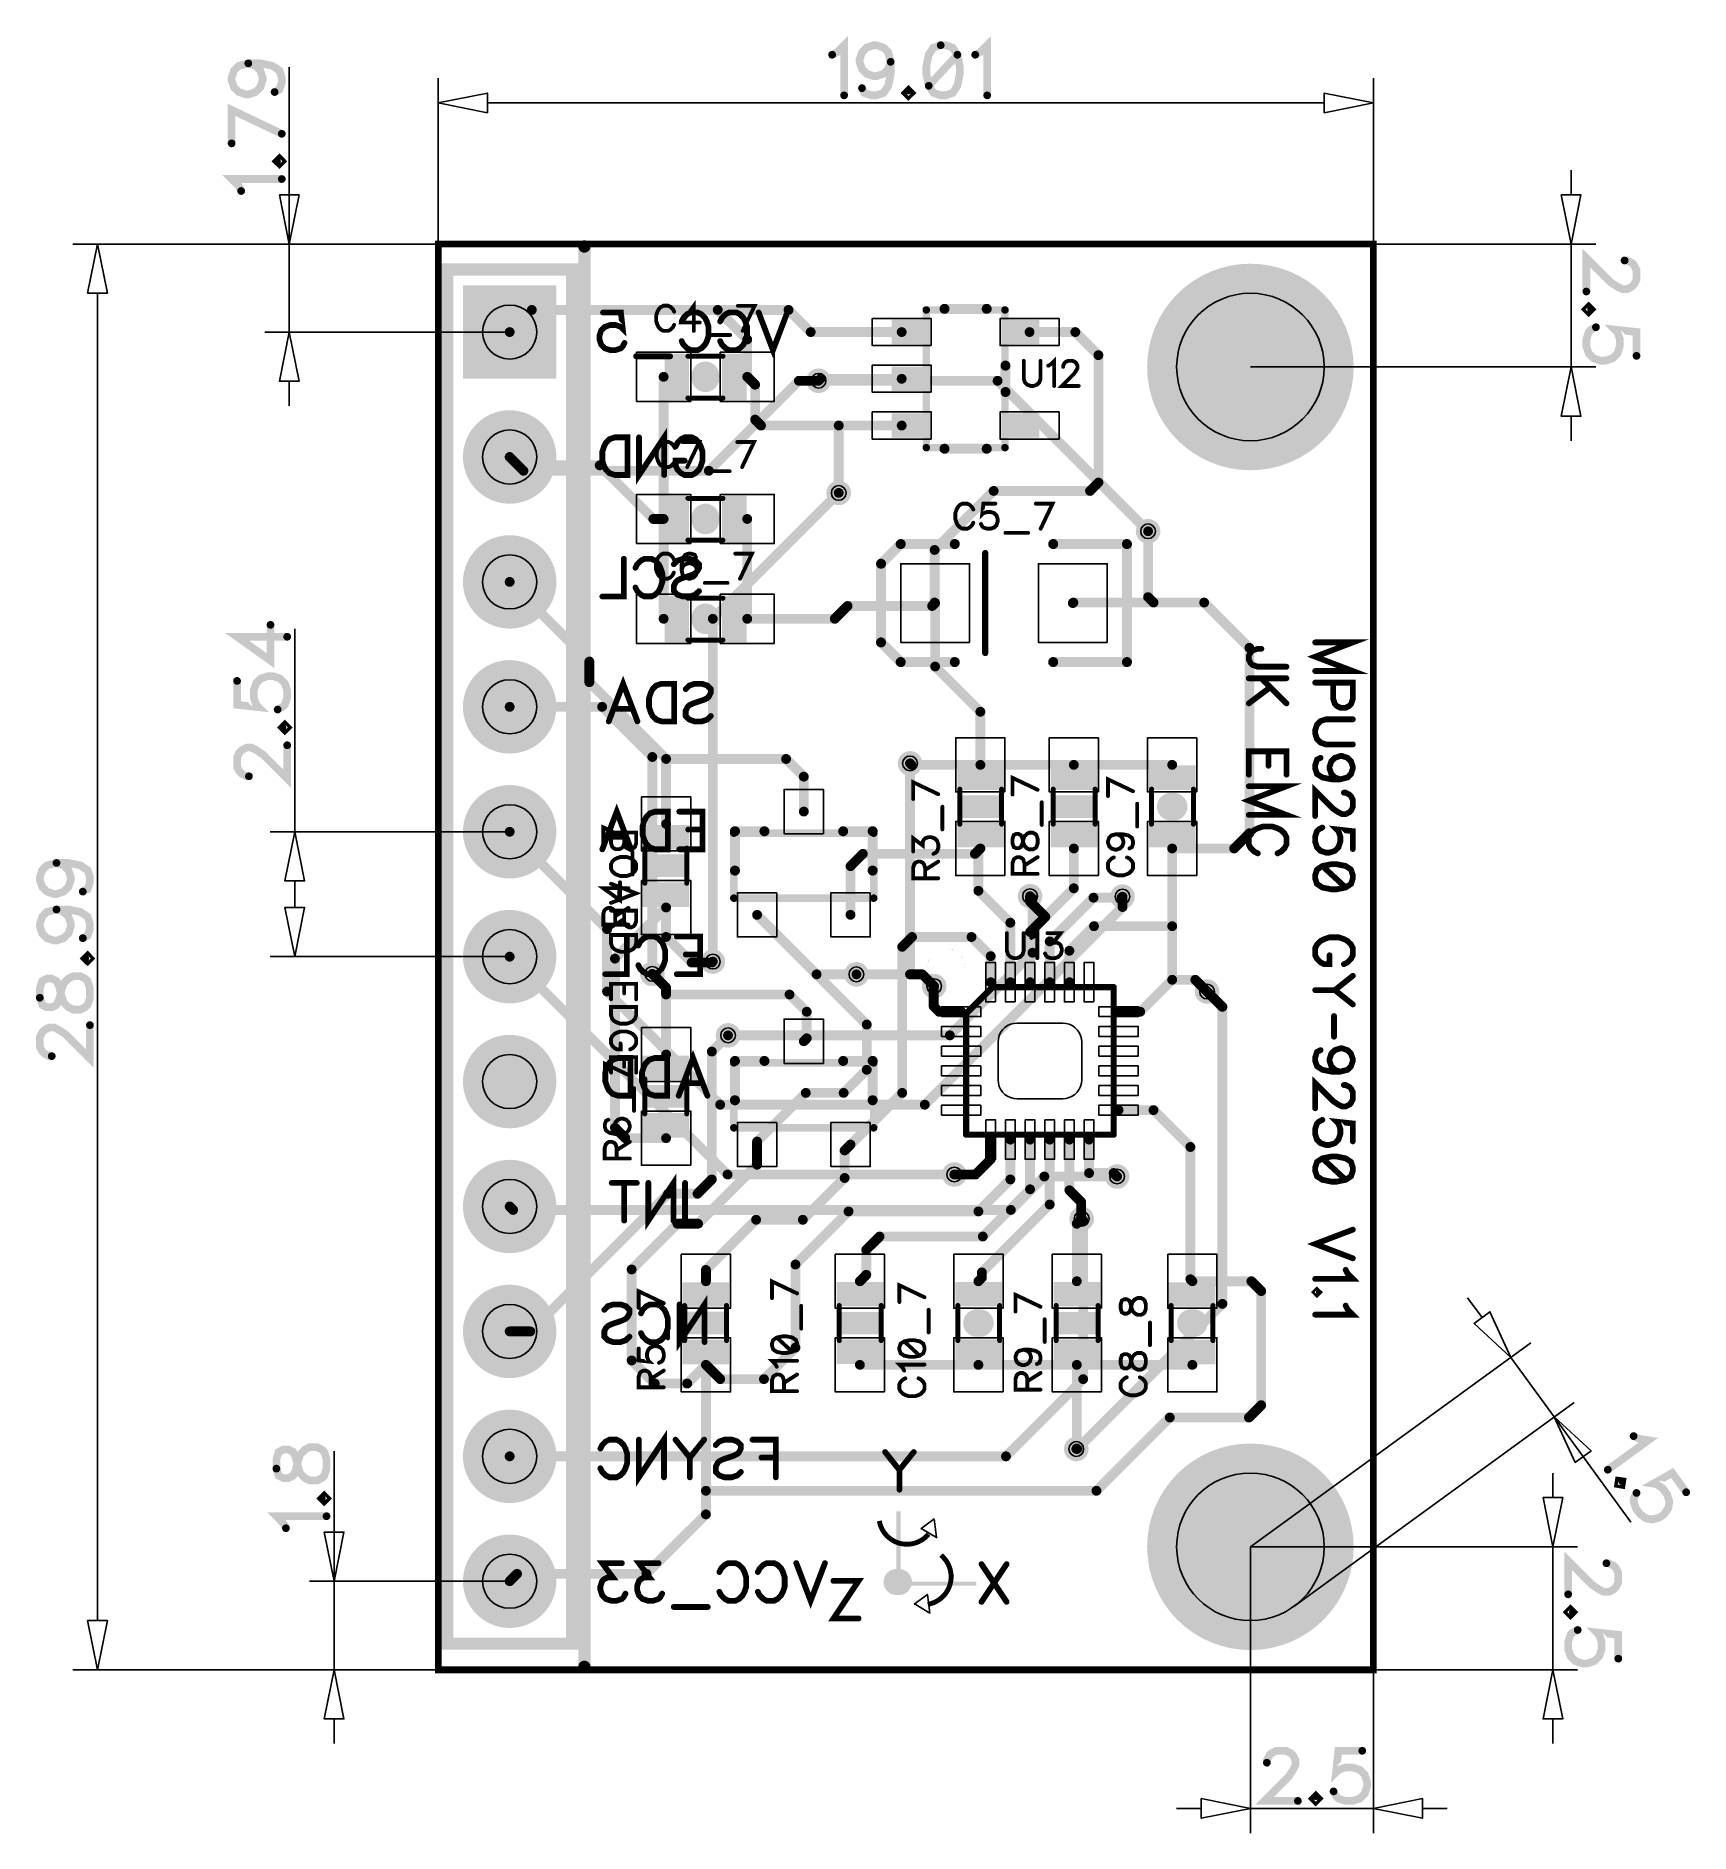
# Model space of a CAD drawing. Extents: x -8.2 to 25.5, y -3.3 to 33.2.
import ezdxf

# ---------------------------------------------------------------- set-up
doc = ezdxf.new("R2010")
doc.units = 0
for name, color, linetype in [('Bottom', 6, 'CONTINUOUS'), ('Bottom_Mask', 10, 'CONTINUOUS'), ('Bottom_Silk', 11, 'CONTINUOUS'), ('Drill_Bottom', 8, 'CONTINUOUS'), ('Drill_Top', 7, 'CONTINUOUS'), ('Top', 5, 'CONTINUOUS'), ('Top_Assy', 1, 'CONTINUOUS'), ('Top_Dimension', 14, 'CONTINUOUS'), ('Top_Mask', 3, 'CONTINUOUS'), ('Top_Paste', 4, 'CONTINUOUS'), ('Top_Silk', 2, 'CONTINUOUS')]:
    doc.layers.add(name, color=color, linetype=linetype)

msp = doc.modelspace()

# ---------------------------------------------------------------- linework, layer by layer
at = {"layer": 'Bottom', "linetype": 'CONTINUOUS'}
for points, const_width in [([(17.5115, 26.49, 1), (15.5115, 26.49, 1), (17.5115, 26.49, 1)], 2), ([(7.2815, 26.21, 1), (7.3815, 26.21, 1), (7.2815, 26.21, 1)], 0.1), ([(7.2815, 26.21, 1), (7.3815, 26.21, 1), (7.2815, 26.21, 1)], 0.1), ([(7.8565, 26.21, 1), (7.6065, 26.21, 1), (7.8565, 26.21, 1)], 0.25), ([(7.6815, 26.21, 1), (7.7815, 26.21, 1), (7.6815, 26.21, 1)], 0.1), ([(7.6815, 26.21, 1), (7.7815, 26.21, 1), (7.6815, 26.21, 1)], 0.1), ([(11.3215, 26.21, 1), (11.4215, 26.21, 1), (11.3215, 26.21, 1)], 0.1), ([(11.3215, 26.21, 1), (11.4215, 26.21, 1), (11.3215, 26.21, 1)], 0.1), ([(1.8765, 24.66, 1), (1.0265, 24.66, 1), (1.8765, 24.66, 1)], 0.85), ([(1.4015, 24.66, 1), (1.5015, 24.66, 1), (1.4015, 24.66, 1)], 0.1), ([(1.6815, 24.38, 1), (1.7815, 24.38, 1), (1.6815, 24.38, 1)], 0.1), ([(1.6815, 24.38, 1), (1.7815, 24.38, 1), (1.6815, 24.38, 1)], 0.1), ([(5.4515, 24.38, 1), (5.5515, 24.38, 1), (5.4515, 24.38, 1)], 0.1), ([(5.4515, 24.38, 1), (5.5515, 24.38, 1), (5.4515, 24.38, 1)], 0.1), ([(8.2665, 23.93, 1), (8.0165, 23.93, 1), (8.2665, 23.93, 1)], 0.25), ([(8.0915, 23.93, 1), (8.1915, 23.93, 1), (8.0915, 23.93, 1)], 0.1), ([(14.5565, 23.15, 1), (14.3065, 23.15, 1), (14.5565, 23.15, 1)], 0.25), ([(14.3815, 23.15, 1), (14.4815, 23.15, 1), (14.3815, 23.15, 1)], 0.1), ([(1.8765, 22.12, 1), (1.0265, 22.12, 1), (1.8765, 22.12, 1)], 0.85), ([(5.5315, 21.37, 1), (5.6315, 21.37, 1), (5.5315, 21.37, 1)], 0.1), ([(5.5315, 21.37, 1), (5.6315, 21.37, 1), (5.5315, 21.37, 1)], 0.1), ([(1.8765, 19.58, 1), (1.0265, 19.58, 1), (1.8765, 19.58, 1)], 0.85), ([(1.4015, 19.58, 1), (1.5015, 19.58, 1), (1.4015, 19.58, 1)], 0.1), ([(3.2815, 19.58, 1), (3.3815, 19.58, 1), (3.2815, 19.58, 1)], 0.1), ([(3.2815, 19.58, 1), (3.3815, 19.58, 1), (3.2815, 19.58, 1)], 0.1), ([(4.3015, 18.56, 1), (4.4015, 18.56, 1), (4.3015, 18.56, 1)], 0.1), ([(4.3015, 18.56, 1), (4.4015, 18.56, 1), (4.3015, 18.56, 1)], 0.1), ([(9.7165, 18.43, 1), (9.4665, 18.43, 1), (9.7165, 18.43, 1)], 0.25), ([(9.5415, 18.43, 1), (9.6415, 18.43, 1), (9.5415, 18.43, 1)], 0.1), ([(1.8765, 17.04, 1), (1.0265, 17.04, 1), (1.8765, 17.04, 1)], 0.85), ([(1.4015, 17.04, 1), (1.5015, 17.04, 1), (1.4015, 17.04, 1)], 0.1), ([(12.1565, 15.73, 1), (11.9065, 15.73, 1), (12.1565, 15.73, 1)], 0.25), ([(11.9815, 15.73, 1), (12.0815, 15.73, 1), (11.9815, 15.73, 1)], 0.1), ([(12.0315, 15.68, 1), (12.1315, 15.68, 1), (12.0315, 15.68, 1)], 0.1), ([(12.0315, 15.68, 1), (12.1315, 15.68, 1), (12.0315, 15.68, 1)], 0.1), ([(14.0365, 15.72, 1), (13.7865, 15.72, 1), (14.0365, 15.72, 1)], 0.25), ([(13.8615, 15.72, 1), (13.9615, 15.72, 1), (13.8615, 15.72, 1)], 0.1), ([(1.8765, 14.5, 1), (1.0265, 14.5, 1), (1.8765, 14.5, 1)], 0.85), ([(13.8615, 15.51, 1), (13.9615, 15.51, 1), (13.8615, 15.51, 1)], 0.1), ([(13.8615, 15.51, 1), (13.9615, 15.51, 1), (13.8615, 15.51, 1)], 0.1), ([(3.3815, 15.06, 1), (3.4815, 15.06, 1), (3.3815, 15.06, 1)], 0.1), ([(3.3815, 15.06, 1), (3.4815, 15.06, 1), (3.3815, 15.06, 1)], 0.1), ([(5.7065, 14.4, 1), (5.4565, 14.4, 1), (5.7065, 14.4, 1)], 0.25), ([(12.0315, 14.58, 1), (12.1315, 14.58, 1), (12.0315, 14.58, 1)], 0.1), ([(12.0315, 14.58, 1), (12.1315, 14.58, 1), (12.0315, 14.58, 1)], 0.1), ([(1.4015, 14.5, 1), (1.5015, 14.5, 1), (1.4015, 14.5, 1)], 0.1), ([(4.4765, 14.15, 1), (4.2265, 14.15, 1), (4.4765, 14.15, 1)], 0.25), ([(5.5315, 14.4, 1), (5.6315, 14.4, 1), (5.5315, 14.4, 1)], 0.1), ([(8.6265, 14.14, 1), (8.3765, 14.14, 1), (8.6265, 14.14, 1)], 0.25), ([(3.3815, 13.79, 1), (3.4815, 13.79, 1), (3.3815, 13.79, 1)], 0.1), ([(3.3815, 13.79, 1), (3.4815, 13.79, 1), (3.3815, 13.79, 1)], 0.1), ([(4.3015, 14.15, 1), (4.4015, 14.15, 1), (4.3015, 14.15, 1)], 0.1), ([(8.4515, 14.14, 1), (8.5515, 14.14, 1), (8.4515, 14.14, 1)], 0.1), ([(9.5415, 14.14, 1), (9.6415, 14.14, 1), (9.5415, 14.14, 1)], 0.1), ([(9.5415, 14.14, 1), (9.6415, 14.14, 1), (9.5415, 14.14, 1)], 0.1), ([(9.5415, 14.14, 1), (9.6415, 14.14, 1), (9.5415, 14.14, 1)], 0.1), ([(9.7915, 14.14, 1), (9.8915, 14.14, 1), (9.7915, 14.14, 1)], 0.1), ([(9.7915, 14.14, 1), (9.8915, 14.14, 1), (9.7915, 14.14, 1)], 0.1), ([(10.2065, 13.9, 1), (9.9565, 13.9, 1), (10.2065, 13.9, 1)], 0.25), ([(10.0315, 13.9, 1), (10.1315, 13.9, 1), (10.0315, 13.9, 1)], 0.1), ([(15.7565, 13.79, 1), (15.5065, 13.79, 1), (15.7565, 13.79, 1)], 0.25), ([(15.5815, 13.79, 1), (15.6815, 13.79, 1), (15.5815, 13.79, 1)], 0.1), ([(15.8915, 13.48, 1), (15.9915, 13.48, 1), (15.8915, 13.48, 1)], 0.1), ([(15.8915, 13.48, 1), (15.9915, 13.48, 1), (15.8915, 13.48, 1)], 0.1), ([(1.8765, 11.96, 1), (1.0265, 11.96, 1), (1.8765, 11.96, 1)], 0.85), ([(6.0165, 12.9, 1), (5.7665, 12.9, 1), (6.0165, 12.9, 1)], 0.25), ([(5.8415, 12.9, 1), (5.9415, 12.9, 1), (5.8415, 12.9, 1)], 0.1), ([(10.3515, 12.9, 1), (10.4515, 12.9, 1), (10.3515, 12.9, 1)], 0.1), ([(10.3515, 12.9, 1), (10.4515, 12.9, 1), (10.3515, 12.9, 1)], 0.1), ([(5.6815, 11.49, 1), (5.7815, 11.49, 1), (5.6815, 11.49, 1)], 0.1), ([(5.6815, 11.49, 1), (5.7815, 11.49, 1), (5.6815, 11.49, 1)], 0.1), ([(9.8415, 11.49, 1), (9.9415, 11.49, 1), (9.8415, 11.49, 1)], 0.1), ([(9.8415, 11.49, 1), (9.9415, 11.49, 1), (9.8415, 11.49, 1)], 0.1), ([(1.8765, 9.42, 1), (1.0265, 9.42, 1), (1.8765, 9.42, 1)], 0.85), ([(10.6165, 10.07, 1), (10.3665, 10.07, 1), (10.6165, 10.07, 1)], 0.25), ([(13.9265, 10.03, 1), (13.6765, 10.03, 1), (13.9265, 10.03, 1)], 0.25), ([(5.8315, 10.07, 1), (5.9315, 10.07, 1), (5.8315, 10.07, 1)], 0.1), ([(5.8315, 10.07, 1), (5.9315, 10.07, 1), (5.8315, 10.07, 1)], 0.1), ([(10.4415, 10.07, 1), (10.5415, 10.07, 1), (10.4415, 10.07, 1)], 0.1), ([(12.2715, 10.03, 1), (12.3715, 10.03, 1), (12.2715, 10.03, 1)], 0.1), ([(12.2715, 10.03, 1), (12.3715, 10.03, 1), (12.2715, 10.03, 1)], 0.1), ([(13.7515, 10.03, 1), (13.8515, 10.03, 1), (13.7515, 10.03, 1)], 0.1), ([(1.4015, 9.42, 1), (1.5015, 9.42, 1), (1.4015, 9.42, 1)], 0.1), ([(1.4715, 9.35, 1), (1.5715, 9.35, 1), (1.4715, 9.35, 1)], 0.1), ([(1.4715, 9.35, 1), (1.5715, 9.35, 1), (1.4715, 9.35, 1)], 0.1), ([(11.5915, 9.35, 1), (11.6915, 9.35, 1), (11.5915, 9.35, 1)], 0.1), ([(11.5915, 9.35, 1), (11.6915, 9.35, 1), (11.5915, 9.35, 1)], 0.1), ([(13.2065, 9.17, 1), (12.9565, 9.17, 1), (13.2065, 9.17, 1)], 0.25), ([(13.0315, 9.17, 1), (13.1315, 9.17, 1), (13.0315, 9.17, 1)], 0.1), ([(13.0615, 9.14, 1), (13.1615, 9.14, 1), (13.0615, 9.14, 1)], 0.1), ([(13.0615, 9.14, 1), (13.1615, 9.14, 1), (13.0615, 9.14, 1)], 0.1), ([(1.8765, 6.88, 1), (1.0265, 6.88, 1), (1.8765, 6.88, 1)], 0.85), ([(15.8915, 7.44, 1), (15.9915, 7.44, 1), (15.8915, 7.44, 1)], 0.1), ([(15.8915, 7.44, 1), (15.9915, 7.44, 1), (15.8915, 7.44, 1)], 0.1), ([(13.0615, 5.91, 1), (13.1615, 5.91, 1), (13.0615, 5.91, 1)], 0.1), ([(13.0615, 5.91, 1), (13.1615, 5.91, 1), (13.0615, 5.91, 1)], 0.1), ([(1.8765, 4.34, 1), (1.0265, 4.34, 1), (1.8765, 4.34, 1)], 0.85), ([(1.4015, 4.34, 1), (1.5015, 4.34, 1), (1.4015, 4.34, 1)], 0.1), ([(11.4915, 4.34, 1), (11.5915, 4.34, 1), (11.4915, 4.34, 1)], 0.1), ([(11.4915, 4.34, 1), (11.5915, 4.34, 1), (11.4915, 4.34, 1)], 0.1), ([(13.0965, 4.49, 1), (12.8465, 4.49, 1), (13.0965, 4.49, 1)], 0.25), ([(12.9215, 4.49, 1), (13.0215, 4.49, 1), (12.9215, 4.49, 1)], 0.1), ([(12.9415, 4.49, 1), (13.0415, 4.49, 1), (12.9415, 4.49, 1)], 0.1), ([(12.9415, 4.49, 1), (13.0415, 4.49, 1), (12.9415, 4.49, 1)], 0.1), ([(17.5115, 2.5, 1), (15.5115, 2.5, 1), (17.5115, 2.5, 1)], 2), ([(1.8765, 1.8, 1), (1.0265, 1.8, 1), (1.8765, 1.8, 1)], 0.85)]:
    msp.add_lwpolyline(points, format="xyb", dxfattribs=dict(at, const_width=const_width))
at = {"layer": 'Bottom', "linetype": 'CONTINUOUS', "const_width": 0.2}
for points in [[(7.3315, 26.21), (5.5015, 24.38)], [(7.7315, 26.21), (7.3315, 26.21)], [(7.7315, 26.21), (11.3715, 26.21)], [(11.3715, 26.21), (14.4315, 23.15)], [(1.7315, 24.38), (1.4515, 24.66)], [(5.5015, 24.38), (1.7315, 24.38)], [(5.5815, 21.37), (8.1415, 23.93)], [(5.5815, 14.4), (5.5815, 21.37)], [(3.3315, 19.58), (1.4515, 19.58)], [(4.3515, 18.56), (3.3315, 19.58)], [(4.3515, 14.15), (4.3515, 18.56)], [(9.5915, 18.43), (9.5915, 14.14)], [(3.4315, 15.06), (1.4515, 17.04)], [(12.0815, 15.68), (12.0315, 15.73)], [(12.0815, 14.58), (12.0815, 15.68)], [(13.9115, 15.72), (13.9115, 15.51)], [(13.9115, 15.51), (9.8915, 11.49)], [(3.4315, 13.79), (3.4315, 15.06)], [(10.4015, 12.9), (12.0815, 14.58)], [(5.8815, 10.07), (1.4515, 14.5)], [(5.7315, 11.49), (3.4315, 13.79)], [(8.5015, 14.14), (9.5915, 14.14)], [(9.5915, 14.14), (9.8415, 14.14)], [(9.8415, 14.14), (10.0815, 13.9)], [(15.9415, 13.48), (15.6315, 13.79)], [(15.9415, 7.44), (15.9415, 13.48)], [(5.8915, 12.9), (10.4015, 12.9)], [(9.8915, 11.49), (5.7315, 11.49)], [(10.4915, 10.07), (5.8815, 10.07)], [(12.3215, 10.03), (11.6415, 9.35)], [(13.8015, 10.03), (12.3215, 10.03)], [(1.5215, 9.35), (1.4515, 9.42)], [(11.6415, 9.35), (1.5215, 9.35)], [(13.1115, 9.14), (13.0815, 9.17)], [(13.1115, 5.91), (13.1115, 9.14)], [(12.9915, 4.49), (15.9415, 7.44)], [(11.5415, 4.34), (13.1115, 5.91)], [(1.4515, 4.34), (11.5415, 4.34)], [(12.9715, 4.49), (12.9915, 4.49)]]:
    msp.add_lwpolyline(points, dxfattribs=at)
at = {"layer": 'Bottom'}
msp.add_solid([(0.6015, 28.05), (2.3015, 28.05), (0.6015, 26.35), (2.3015, 26.35)], dxfattribs=at)
at = {"layer": 'Bottom_Mask', "linetype": 'CONTINUOUS'}
for points, const_width in [([(17.5615, 26.49, 1), (15.4615, 26.49, 1), (17.5615, 26.49, 1)], 2.1), ([(15.4615, 26.49, 1), (17.5615, 26.49, 1), (15.4615, 26.49, 1)], 2.1), ([(1.9265, 24.66, 1), (0.9765, 24.66, 1), (1.9265, 24.66, 1)], 0.95), ([(0.9765, 24.66, 1), (1.9265, 24.66, 1), (0.9765, 24.66, 1)], 0.95), ([(1.9265, 22.12, 1), (0.9765, 22.12, 1), (1.9265, 22.12, 1)], 0.95), ([(0.9765, 22.12, 1), (1.9265, 22.12, 1), (0.9765, 22.12, 1)], 0.95), ([(1.9265, 19.58, 1), (0.9765, 19.58, 1), (1.9265, 19.58, 1)], 0.95), ([(0.9765, 19.58, 1), (1.9265, 19.58, 1), (0.9765, 19.58, 1)], 0.95), ([(1.9265, 17.04, 1), (0.9765, 17.04, 1), (1.9265, 17.04, 1)], 0.95), ([(0.9765, 17.04, 1), (1.9265, 17.04, 1), (0.9765, 17.04, 1)], 0.95), ([(1.9265, 14.5, 1), (0.9765, 14.5, 1), (1.9265, 14.5, 1)], 0.95), ([(0.9765, 14.5, 1), (1.9265, 14.5, 1), (0.9765, 14.5, 1)], 0.95), ([(1.9265, 11.96, 1), (0.9765, 11.96, 1), (1.9265, 11.96, 1)], 0.95), ([(0.9765, 11.96, 1), (1.9265, 11.96, 1), (0.9765, 11.96, 1)], 0.95), ([(1.9265, 9.42, 1), (0.9765, 9.42, 1), (1.9265, 9.42, 1)], 0.95), ([(0.9765, 9.42, 1), (1.9265, 9.42, 1), (0.9765, 9.42, 1)], 0.95), ([(1.9265, 6.88, 1), (0.9765, 6.88, 1), (1.9265, 6.88, 1)], 0.95), ([(0.9765, 6.88, 1), (1.9265, 6.88, 1), (0.9765, 6.88, 1)], 0.95), ([(1.9265, 4.34, 1), (0.9765, 4.34, 1), (1.9265, 4.34, 1)], 0.95), ([(0.9765, 4.34, 1), (1.9265, 4.34, 1), (0.9765, 4.34, 1)], 0.95), ([(17.5615, 2.5, 1), (15.4615, 2.5, 1), (17.5615, 2.5, 1)], 2.1), ([(15.4615, 2.5, 1), (17.5615, 2.5, 1), (15.4615, 2.5, 1)], 2.1), ([(1.9265, 1.8, 1), (0.9765, 1.8, 1), (1.9265, 1.8, 1)], 0.95), ([(0.9765, 1.8, 1), (1.9265, 1.8, 1), (0.9765, 1.8, 1)], 0.95)]:
    msp.add_lwpolyline(points, format="xyb", dxfattribs=dict(at, const_width=const_width))
at = {"layer": 'Bottom_Mask'}
msp.add_solid([(0.5015, 28.15), (2.4015, 28.15), (0.5015, 26.25), (2.4015, 26.25)], dxfattribs=at)
at = {"layer": 'Bottom_Silk', "linetype": 'CONTINUOUS', "const_width": 0.1176}
for points in [[(3.349, 27.5982), (3.7129, 27.5982), (3.7491, 27.2706), (3.7129, 27.3068), (3.6034, 27.3439), (3.4948, 27.3439), (3.3853, 27.3068), (3.312, 27.2344), (3.2758, 27.1249), (3.2758, 27.0524), (3.312, 26.9429), (3.3853, 26.8696), (3.4948, 26.8334), (3.6034, 26.8334), (3.7129, 26.8696), (3.7491, 26.9067), (3.7862, 26.9791)], [(4.9492, 27.4171), (4.9854, 27.4896), (5.0587, 27.5629), (5.1311, 27.5991), (5.2768, 27.5991), (5.3501, 27.5629), (5.4225, 27.4896), (5.4596, 27.4171), (5.4958, 27.3076), (5.4958, 27.1249), (5.4596, 27.0162), (5.4225, 26.9429), (5.3501, 26.8705), (5.2768, 26.8334), (5.1311, 26.8334), (5.0587, 26.8705), (4.9854, 26.9429), (4.9492, 27.0162)], [(5.7311, 27.4171), (5.7673, 27.4896), (5.8406, 27.5629), (5.9131, 27.5991), (6.0588, 27.5991), (6.1321, 27.5629), (6.2045, 27.4896), (6.2416, 27.4171), (6.2778, 27.3076), (6.2778, 27.1249), (6.2416, 27.0162), (6.2045, 26.9429), (6.1321, 26.8705), (6.0588, 26.8334), (5.9131, 26.8334), (5.8406, 26.8705), (5.7673, 26.9429), (5.7311, 27.0162)], [(7.0959, 27.5991), (6.8045, 26.8334), (6.5131, 27.5991)], [(4.7139, 26.7071), (4.0215, 26.7071)], [(4.0815, 25.0591), (4.0815, 24.2934), (4.5919, 25.0591), (4.5919, 24.2934)], [(3.8462, 25.0591), (3.8462, 24.2934), (3.591, 24.2934), (3.4815, 24.3305), (3.4082, 24.4029), (3.372, 24.4762), (3.3358, 24.5849), (3.3358, 24.7676), (3.372, 24.8771), (3.4082, 24.9496), (3.4815, 25.0229), (3.591, 25.0591), (3.8462, 25.0591)], [(4.8272, 24.8771), (4.8634, 24.9496), (4.9367, 25.0229), (5.0092, 25.0591), (5.1549, 25.0591), (5.2282, 25.0229), (5.3006, 24.9496), (5.3377, 24.8771), (5.3739, 24.7676), (5.3739, 24.5849), (5.3377, 24.4762), (5.3006, 24.4029), (5.2282, 24.3305), (5.1549, 24.2934), (5.0092, 24.2934), (4.9367, 24.3305), (4.8634, 24.4029), (4.8272, 24.4762), (4.8272, 24.5849), (5.0092, 24.5849)], [(3.7729, 22.5891), (3.7729, 21.8234), (3.3358, 21.8234)], [(4.0082, 22.4071), (4.0444, 22.4796), (4.1177, 22.5529), (4.1901, 22.5891), (4.3359, 22.5891), (4.4091, 22.5529), (4.4816, 22.4796), (4.5186, 22.4071), (4.5549, 22.2976), (4.5549, 22.1149), (4.5186, 22.0062), (4.4816, 21.9329), (4.4091, 21.8605), (4.3359, 21.8234), (4.1901, 21.8234), (4.1177, 21.8605), (4.0444, 21.9329), (4.0082, 22.0062)], [(4.7902, 22.4796), (4.8626, 22.5529), (4.9721, 22.5891), (5.1178, 22.5891), (5.2273, 22.5529), (5.3006, 22.4796), (5.3006, 22.4071), (5.2635, 22.3339), (5.2273, 22.2976), (5.1549, 22.2614), (4.9359, 22.1881), (4.8626, 22.1519), (4.8264, 22.1149), (4.7902, 22.0424), (4.7902, 21.9329), (4.8626, 21.8605), (4.9721, 21.8234), (5.1178, 21.8234), (5.2273, 21.8605), (5.3006, 21.9329)], [(3.4658, 19.2834), (3.758, 20.0491), (4.0495, 19.2834)], [(4.7952, 20.0491), (4.7952, 19.2834), (4.54, 19.2834), (4.4305, 19.3205), (4.3572, 19.3929), (4.321, 19.4662), (4.2848, 19.5749), (4.2848, 19.7576), (4.321, 19.8671), (4.3572, 19.9396), (4.4305, 20.0129), (4.54, 20.0491), (4.7952, 20.0491)], [(5.0305, 19.9396), (5.1029, 20.0129), (5.2124, 20.0491), (5.3582, 20.0491), (5.4677, 20.0129), (5.5409, 19.9396), (5.5409, 19.8671), (5.5039, 19.7939), (5.4677, 19.7576), (5.3952, 19.7214), (5.1762, 19.6481), (5.1029, 19.6119), (5.0667, 19.5749), (5.0305, 19.5024), (5.0305, 19.3929), (5.1029, 19.3205), (5.2124, 19.2834), (5.3582, 19.2834), (5.4677, 19.3205), (5.5409, 19.3929)], [(3.94, 19.5386), (3.5753, 19.5386)], [(3.3358, 16.6834), (3.628, 17.4491), (3.9195, 16.6834)], [(4.6652, 17.4491), (4.6652, 16.6834), (4.41, 16.6834), (4.3005, 16.7205), (4.2272, 16.7929), (4.191, 16.8662), (4.1548, 16.9749), (4.1548, 17.1576), (4.191, 17.2671), (4.2272, 17.3396), (4.3005, 17.4129), (4.41, 17.4491), (4.6652, 17.4491)], [(4.9005, 17.4491), (5.3739, 17.4491), (5.3739, 16.6834), (4.9005, 16.6834)], [(3.81, 16.9386), (3.4453, 16.9386)], [(5.3739, 17.0844), (5.0824, 17.0844)], [(3.8329, 14.9091), (3.8329, 14.1434), (3.3958, 14.1434)], [(4.0682, 14.7271), (4.1044, 14.7996), (4.1777, 14.8729), (4.2501, 14.9091), (4.3959, 14.9091), (4.4691, 14.8729), (4.5416, 14.7996), (4.5786, 14.7271), (4.6149, 14.6176), (4.6149, 14.4349), (4.5786, 14.3262), (4.5416, 14.2529), (4.4691, 14.1805), (4.3959, 14.1434), (4.2501, 14.1434), (4.1777, 14.1805), (4.1044, 14.2529), (4.0682, 14.3262)], [(4.8502, 14.9091), (5.3235, 14.9091), (5.3235, 14.1434), (4.8502, 14.1434)], [(5.3235, 14.5444), (5.0321, 14.5444)], [(3.9062, 12.4391), (3.9062, 11.6734), (3.651, 11.6734), (3.5415, 11.7105), (3.4682, 11.7829), (3.432, 11.8562), (3.3958, 11.9649), (3.3958, 12.1476), (3.432, 12.2571), (3.4682, 12.3296), (3.5415, 12.4029), (3.651, 12.4391), (3.9062, 12.4391)], [(4.6519, 12.4391), (4.6519, 11.6734), (4.3967, 11.6734), (4.2872, 11.7105), (4.2139, 11.7829), (4.1777, 11.8562), (4.1415, 11.9649), (4.1415, 12.1476), (4.1777, 12.2571), (4.2139, 12.3296), (4.2872, 12.4029), (4.3967, 12.4391), (4.6519, 12.4391)], [(4.8872, 11.6734), (5.1795, 12.4391), (5.4709, 11.6734)], [(5.3614, 11.9286), (4.9967, 11.9286)], [(4.0362, 9.8991), (3.5258, 9.8991)], [(3.781, 9.8991), (3.781, 9.1334)], [(4.2715, 9.8991), (4.2715, 9.1334), (4.7819, 9.8991), (4.7819, 9.1334)], [(5.0172, 9.8991), (5.0172, 9.1334)], [(3.3758, 7.3196), (3.4482, 7.3929), (3.5577, 7.4291), (3.7034, 7.4291), (3.8129, 7.3929), (3.8862, 7.3196), (3.8862, 7.2471), (3.8491, 7.1739), (3.8129, 7.1376), (3.7405, 7.1014), (3.5215, 7.0281), (3.4482, 6.9919), (3.412, 6.9549), (3.3758, 6.8824), (3.3758, 6.7729), (3.4482, 6.7005), (3.5577, 6.6634), (3.7034, 6.6634), (3.8129, 6.7005), (3.8862, 6.7729)], [(4.1215, 7.2471), (4.1577, 7.3196), (4.231, 7.3929), (4.3034, 7.4291), (4.4491, 7.4291), (4.5224, 7.3929), (4.5949, 7.3196), (4.6319, 7.2471), (4.6681, 7.1376), (4.6681, 6.9549), (4.6319, 6.8462), (4.5949, 6.7729), (4.5224, 6.7005), (4.4491, 6.6634), (4.3034, 6.6634), (4.231, 6.7005), (4.1577, 6.7729), (4.1215, 6.8462)], [(4.9034, 7.4291), (4.9034, 6.6634), (5.4139, 7.4291), (5.4139, 6.6634)], [(4.0777, 4.6791), (4.0777, 3.9134), (4.5881, 4.6791), (4.5881, 3.9134)], [(3.2958, 4.4971), (3.332, 4.5696), (3.4053, 4.6429), (3.4777, 4.6791), (3.6234, 4.6791), (3.6967, 4.6429), (3.7691, 4.5696), (3.8062, 4.4971), (3.8424, 4.3876), (3.8424, 4.2049), (3.8062, 4.0962), (3.7691, 4.0229), (3.6967, 3.9505), (3.6234, 3.9134), (3.4777, 3.9134), (3.4053, 3.9505), (3.332, 4.0229), (3.2958, 4.0962)], [(4.8234, 4.6791), (5.1149, 4.3144)], [(5.4063, 4.6791), (5.1149, 4.3144), (5.1149, 3.9134)], [(5.6416, 4.5696), (5.7141, 4.6429), (5.8236, 4.6791), (5.9693, 4.6791), (6.0788, 4.6429), (6.1521, 4.5696), (6.1521, 4.4971), (6.115, 4.4239), (6.0788, 4.3876), (6.0063, 4.3514), (5.7873, 4.2781), (5.7141, 4.2419), (5.6778, 4.2049), (5.6416, 4.1324), (5.6416, 4.0229), (5.7141, 3.9505), (5.8236, 3.9134), (5.9693, 3.9134), (6.0788, 3.9505), (6.1521, 4.0229)], [(6.3873, 4.6791), (6.8616, 4.6791), (6.8616, 3.9134)], [(6.8616, 4.3144), (6.5701, 4.3144)], [(3.7329, 2.1682), (3.3328, 2.1682), (3.551, 1.8768), (3.4415, 1.8768), (3.369, 1.8406), (3.3328, 1.8044), (3.2958, 1.6949), (3.2958, 1.6224), (3.3328, 1.5129), (3.4053, 1.4396), (3.5148, 1.4034), (3.6243, 1.4034), (3.7329, 1.4396), (3.7691, 1.4767), (3.8062, 1.5491)], [(4.4786, 2.1682), (4.0786, 2.1682), (4.2967, 1.8768), (4.1872, 1.8768), (4.1148, 1.8406), (4.0786, 1.8044), (4.0415, 1.6949), (4.0415, 1.6224), (4.0786, 1.5129), (4.151, 1.4396), (4.2605, 1.4034), (4.37, 1.4034), (4.4786, 1.4396), (4.5149, 1.4767), (4.5519, 1.5491)], [(5.7149, 1.9871), (5.7511, 2.0596), (5.8244, 2.1329), (5.8968, 2.1691), (6.0426, 2.1691), (6.1158, 2.1329), (6.1883, 2.0596), (6.2253, 1.9871), (6.2616, 1.8776), (6.2616, 1.6949), (6.2253, 1.5862), (6.1883, 1.5129), (6.1158, 1.4405), (6.0426, 1.4034), (5.8968, 1.4034), (5.8244, 1.4405), (5.7511, 1.5129), (5.7149, 1.5862)], [(6.4968, 1.9871), (6.5331, 2.0596), (6.6063, 2.1329), (6.6788, 2.1691), (6.8245, 2.1691), (6.8978, 2.1329), (6.9702, 2.0596), (7.0073, 1.9871), (7.0435, 1.8776), (7.0435, 1.6949), (7.0073, 1.5862), (6.9702, 1.5129), (6.8978, 1.4405), (6.8245, 1.4034), (6.6788, 1.4034), (6.6063, 1.4405), (6.5331, 1.5129), (6.4968, 1.5862)], [(7.8617, 2.1691), (7.5702, 1.4034), (7.2788, 2.1691)], [(5.4796, 1.2771), (4.7872, 1.2771)]]:
    msp.add_lwpolyline(points, dxfattribs=at)
at = {"layer": 'Bottom_Silk', "linetype": 'CONTINUOUS', "const_width": 0.0588}
for points in [[(3.3196, 27.5982, 1), (3.3784, 27.5982, 1), (3.3196, 27.5982, 1)], [(4.9197, 27.4171, 1), (4.9786, 27.4171, 1), (4.9197, 27.4171, 1)], [(5.7017, 27.4171, 1), (5.7605, 27.4171, 1), (5.7017, 27.4171, 1)], [(6.4837, 27.5991, 1), (6.5425, 27.5991, 1), (6.4837, 27.5991, 1)], [(7.0665, 27.5991, 1), (7.1254, 27.5991, 1), (7.0665, 27.5991, 1)], [(4.9197, 27.0162, 1), (4.9786, 27.0162, 1), (4.9197, 27.0162, 1)], [(5.7017, 27.0162, 1), (5.7605, 27.0162, 1), (5.7017, 27.0162, 1)], [(3.7568, 26.9791, 1), (3.8156, 26.9791, 1), (3.7568, 26.9791, 1)], [(3.9921, 26.7071, 1), (4.0509, 26.7071, 1), (3.9921, 26.7071, 1)], [(4.6845, 26.7071, 1), (4.7433, 26.7071, 1), (4.6845, 26.7071, 1)], [(3.8168, 25.0591, 1), (3.8756, 25.0591, 1), (3.8168, 25.0591, 1)], [(4.0521, 25.0591, 1), (4.1109, 25.0591, 1), (4.0521, 25.0591, 1)], [(4.7978, 24.8771, 1), (4.8566, 24.8771, 1), (4.7978, 24.8771, 1)], [(4.9797, 24.5849, 1), (5.0386, 24.5849, 1), (4.9797, 24.5849, 1)], [(4.5625, 24.2934, 1), (4.6213, 24.2934, 1), (4.5625, 24.2934, 1)], [(3.7435, 22.5891, 1), (3.8023, 22.5891, 1), (3.7435, 22.5891, 1)], [(3.9788, 22.4071, 1), (4.0376, 22.4071, 1), (3.9788, 22.4071, 1)], [(4.7607, 22.4796, 1), (4.8196, 22.4796, 1), (4.7607, 22.4796, 1)], [(3.9788, 22.0062, 1), (4.0376, 22.0062, 1), (3.9788, 22.0062, 1)], [(5.2712, 21.9329, 1), (5.33, 21.9329, 1), (5.2712, 21.9329, 1)], [(3.3063, 21.8234, 1), (3.3652, 21.8234, 1), (3.3063, 21.8234, 1)], [(4.7658, 20.0491, 1), (4.8246, 20.0491, 1), (4.7658, 20.0491, 1)], [(5.0011, 19.9396, 1), (5.0599, 19.9396, 1), (5.0011, 19.9396, 1)], [(3.5458, 19.5386, 1), (3.6047, 19.5386, 1), (3.5458, 19.5386, 1)], [(3.9106, 19.5386, 1), (3.9694, 19.5386, 1), (3.9106, 19.5386, 1)], [(5.5115, 19.3929, 1), (5.5704, 19.3929, 1), (5.5115, 19.3929, 1)], [(3.4363, 19.2834, 1), (3.4952, 19.2834, 1), (3.4363, 19.2834, 1)], [(4.0201, 19.2834, 1), (4.0789, 19.2834, 1), (4.0201, 19.2834, 1)], [(4.6358, 17.4491, 1), (4.6946, 17.4491, 1), (4.6358, 17.4491, 1)], [(4.8711, 17.4491, 1), (4.9299, 17.4491, 1), (4.8711, 17.4491, 1)], [(3.4158, 16.9386, 1), (3.4747, 16.9386, 1), (3.4158, 16.9386, 1)], [(3.7806, 16.9386, 1), (3.8394, 16.9386, 1), (3.7806, 16.9386, 1)], [(5.053, 17.0844, 1), (5.1119, 17.0844, 1), (5.053, 17.0844, 1)], [(5.3445, 17.0844, 1), (5.4033, 17.0844, 1), (5.3445, 17.0844, 1)], [(3.3063, 16.6834, 1), (3.3652, 16.6834, 1), (3.3063, 16.6834, 1)], [(3.8901, 16.6834, 1), (3.9489, 16.6834, 1), (3.8901, 16.6834, 1)], [(4.8711, 16.6834, 1), (4.9299, 16.6834, 1), (4.8711, 16.6834, 1)], [(3.8035, 14.9091, 1), (3.8623, 14.9091, 1), (3.8035, 14.9091, 1)], [(4.0388, 14.7271, 1), (4.0976, 14.7271, 1), (4.0388, 14.7271, 1)], [(4.8207, 14.9091, 1), (4.8796, 14.9091, 1), (4.8207, 14.9091, 1)], [(4.0388, 14.3262, 1), (4.0976, 14.3262, 1), (4.0388, 14.3262, 1)], [(5.0027, 14.5444, 1), (5.0615, 14.5444, 1), (5.0027, 14.5444, 1)], [(5.2941, 14.5444, 1), (5.3529, 14.5444, 1), (5.2941, 14.5444, 1)], [(3.3663, 14.1434, 1), (3.4252, 14.1434, 1), (3.3663, 14.1434, 1)], [(4.8207, 14.1434, 1), (4.8796, 14.1434, 1), (4.8207, 14.1434, 1)], [(3.8768, 12.4391, 1), (3.9356, 12.4391, 1), (3.8768, 12.4391, 1)], [(4.6225, 12.4391, 1), (4.6813, 12.4391, 1), (4.6225, 12.4391, 1)], [(4.8578, 11.6734, 1), (4.9166, 11.6734, 1), (4.8578, 11.6734, 1)], [(4.9673, 11.9286, 1), (5.0261, 11.9286, 1), (4.9673, 11.9286, 1)], [(5.332, 11.9286, 1), (5.3909, 11.9286, 1), (5.332, 11.9286, 1)], [(5.4415, 11.6734, 1), (5.5004, 11.6734, 1), (5.4415, 11.6734, 1)], [(3.4963, 9.8991, 1), (3.5552, 9.8991, 1), (3.4963, 9.8991, 1)], [(3.7516, 9.8991, 1), (3.8104, 9.8991, 1), (3.7516, 9.8991, 1)], [(4.0068, 9.8991, 1), (4.0656, 9.8991, 1), (4.0068, 9.8991, 1)], [(4.2421, 9.8991, 1), (4.3009, 9.8991, 1), (4.2421, 9.8991, 1)], [(4.9878, 9.8991, 1), (5.0466, 9.8991, 1), (4.9878, 9.8991, 1)], [(3.7516, 9.1334, 1), (3.8104, 9.1334, 1), (3.7516, 9.1334, 1)], [(4.7525, 9.1334, 1), (4.8113, 9.1334, 1), (4.7525, 9.1334, 1)], [(4.9878, 9.1334, 1), (5.0466, 9.1334, 1), (4.9878, 9.1334, 1)], [(3.3463, 7.3196, 1), (3.4052, 7.3196, 1), (3.3463, 7.3196, 1)], [(4.874, 7.4291, 1), (4.9329, 7.4291, 1), (4.874, 7.4291, 1)], [(4.0921, 7.2471, 1), (4.1509, 7.2471, 1), (4.0921, 7.2471, 1)], [(3.8568, 6.7729, 1), (3.9156, 6.7729, 1), (3.8568, 6.7729, 1)], [(4.0921, 6.8462, 1), (4.1509, 6.8462, 1), (4.0921, 6.8462, 1)], [(5.3845, 6.6634, 1), (5.4433, 6.6634, 1), (5.3845, 6.6634, 1)], [(3.2663, 4.4971, 1), (3.3252, 4.4971, 1), (3.2663, 4.4971, 1)], [(4.0483, 4.6791, 1), (4.1071, 4.6791, 1), (4.0483, 4.6791, 1)], [(4.794, 4.6791, 1), (4.8529, 4.6791, 1), (4.794, 4.6791, 1)], [(5.3769, 4.6791, 1), (5.4357, 4.6791, 1), (5.3769, 4.6791, 1)], [(5.6122, 4.5696, 1), (5.671, 4.5696, 1), (5.6122, 4.5696, 1)], [(6.3579, 4.6791, 1), (6.4168, 4.6791, 1), (6.3579, 4.6791, 1)], [(3.2663, 4.0962, 1), (3.3252, 4.0962, 1), (3.2663, 4.0962, 1)], [(5.0855, 4.3144, 1), (5.1443, 4.3144, 1), (5.0855, 4.3144, 1)], [(6.1226, 4.0229, 1), (6.1815, 4.0229, 1), (6.1226, 4.0229, 1)], [(6.5407, 4.3144, 1), (6.5995, 4.3144, 1), (6.5407, 4.3144, 1)], [(6.8322, 4.3144, 1), (6.891, 4.3144, 1), (6.8322, 4.3144, 1)], [(4.5587, 3.9134, 1), (4.6176, 3.9134, 1), (4.5587, 3.9134, 1)], [(5.0855, 3.9134, 1), (5.1443, 3.9134, 1), (5.0855, 3.9134, 1)], [(6.8322, 3.9134, 1), (6.891, 3.9134, 1), (6.8322, 3.9134, 1)], [(3.7035, 2.1682, 1), (3.7623, 2.1682, 1), (3.7035, 2.1682, 1)], [(4.4492, 2.1682, 1), (4.5081, 2.1682, 1), (4.4492, 2.1682, 1)], [(7.2494, 2.1691, 1), (7.3082, 2.1691, 1), (7.2494, 2.1691, 1)], [(7.8323, 2.1691, 1), (7.8911, 2.1691, 1), (7.8323, 2.1691, 1)], [(5.6855, 1.9871, 1), (5.7443, 1.9871, 1), (5.6855, 1.9871, 1)], [(6.4674, 1.9871, 1), (6.5263, 1.9871, 1), (6.4674, 1.9871, 1)], [(3.7768, 1.5491, 1), (3.8356, 1.5491, 1), (3.7768, 1.5491, 1)], [(4.5225, 1.5491, 1), (4.5813, 1.5491, 1), (4.5225, 1.5491, 1)], [(5.6855, 1.5862, 1), (5.7443, 1.5862, 1), (5.6855, 1.5862, 1)], [(6.4674, 1.5862, 1), (6.5263, 1.5862, 1), (6.4674, 1.5862, 1)], [(4.7578, 1.2771, 1), (4.8166, 1.2771, 1), (4.7578, 1.2771, 1)], [(5.4502, 1.2771, 1), (5.509, 1.2771, 1), (5.4502, 1.2771, 1)]]:
    msp.add_lwpolyline(points, format="xyb", dxfattribs=at)
at = {"layer": 'Drill_Bottom'}
for centre, radius in [((16.5115, 26.49), 1.5), ((1.4515, 27.2), 0.55), ((7.7315, 26.21), 0.15), ((1.4515, 24.66), 0.55), ((8.1415, 23.93), 0.15), ((14.4315, 23.15), 0.15), ((1.4515, 22.12), 0.55), ((1.4515, 19.58), 0.55), ((9.5915, 18.43), 0.15), ((1.4515, 17.04), 0.55), ((12.0315, 15.73), 0.15), ((13.9115, 15.72), 0.15), ((1.4515, 14.5), 0.55), ((4.3515, 14.15), 0.15), ((5.5815, 14.4), 0.15), ((8.5015, 14.14), 0.15), ((10.0815, 13.9), 0.15), ((15.6315, 13.79), 0.15), ((5.8915, 12.9), 0.15), ((1.4515, 11.96), 0.55), ((1.4515, 9.42), 0.55), ((10.4915, 10.07), 0.15), ((13.8015, 10.03), 0.15), ((13.0815, 9.17), 0.15), ((1.4515, 6.88), 0.55), ((1.4515, 4.34), 0.55), ((12.9715, 4.49), 0.15), ((16.5115, 2.5), 1.5), ((1.4515, 1.8), 0.55)]:
    msp.add_circle(centre, radius, dxfattribs=at)
at = {"layer": 'Drill_Top'}
for centre, radius in [((16.5115, 26.49), 1.5), ((1.4515, 27.2), 0.55), ((7.7315, 26.21), 0.15), ((1.4515, 24.66), 0.55), ((8.1415, 23.93), 0.15), ((14.4315, 23.15), 0.15), ((1.4515, 22.12), 0.55), ((1.4515, 19.58), 0.55), ((9.5915, 18.43), 0.15), ((1.4515, 17.04), 0.55), ((12.0315, 15.73), 0.15), ((13.9115, 15.72), 0.15), ((1.4515, 14.5), 0.55), ((4.3515, 14.15), 0.15), ((5.5815, 14.4), 0.15), ((8.5015, 14.14), 0.15), ((10.0815, 13.9), 0.15), ((15.6315, 13.79), 0.15), ((5.8915, 12.9), 0.15), ((1.4515, 11.96), 0.55), ((1.4515, 9.42), 0.55), ((10.4915, 10.07), 0.15), ((13.8015, 10.03), 0.15), ((13.0815, 9.17), 0.15), ((1.4515, 6.88), 0.55), ((1.4515, 4.34), 0.55), ((12.9715, 4.49), 0.15), ((16.5115, 2.5), 1.5), ((1.4515, 1.8), 0.55)]:
    msp.add_circle(centre, radius, dxfattribs=at)
at = {"layer": 'Top', "linetype": 'CONTINUOUS'}
for points, const_width in [([(17.5115, 26.49, 1), (15.5115, 26.49, 1), (17.5115, 26.49, 1)], 2), ([(1.8515, 27.65, 1), (1.9515, 27.65, 1), (1.8515, 27.65, 1)], 0.1), ([(1.8515, 27.65, 1), (1.9515, 27.65, 1), (1.8515, 27.65, 1)], 0.1), ([(5.6315, 27.65, 1), (5.7315, 27.65, 1), (5.6315, 27.65, 1)], 0.1), ([(5.6315, 27.65, 1), (5.7315, 27.65, 1), (5.6315, 27.65, 1)], 0.1), ([(5.6315, 27.65, 1), (5.7315, 27.65, 1), (5.6315, 27.65, 1)], 0.1), ([(7.0715, 27.65, 1), (7.1715, 27.65, 1), (7.0715, 27.65, 1)], 0.1), ([(7.0715, 27.65, 1), (7.1715, 27.65, 1), (7.0715, 27.65, 1)], 0.1), ([(1.4015, 27.2, 1), (1.5015, 27.2, 1), (1.4015, 27.2, 1)], 0.1), ([(6.2315, 27.05, 1), (6.3315, 27.05, 1), (6.2315, 27.05, 1)], 0.1), ([(6.2315, 27.05, 1), (6.3315, 27.05, 1), (6.2315, 27.05, 1)], 0.1), ([(7.5215, 27.2, 1), (7.6215, 27.2, 1), (7.5215, 27.2, 1)], 0.1), ([(7.5215, 27.2, 1), (7.6215, 27.2, 1), (7.5215, 27.2, 1)], 0.1), ([(9.3715, 27.2, 1), (9.4715, 27.2, 1), (9.3715, 27.2, 1)], 0.1), ([(11.9717, 27.2, 1), (12.0717, 27.2, 1), (11.9717, 27.2, 1)], 0.1), ([(12.9015, 27.2, 1), (13.0015, 27.2, 1), (12.9015, 27.2, 1)], 0.1), ([(12.9015, 27.2, 1), (13.0015, 27.2, 1), (12.9015, 27.2, 1)], 0.1), ([(13.3715, 26.73, 1), (13.4715, 26.73, 1), (13.3715, 26.73, 1)], 0.1), ([(13.3715, 26.73, 1), (13.4715, 26.73, 1), (13.3715, 26.73, 1)], 0.1), ([(4.5315, 26.29, 1), (4.6315, 26.29, 1), (4.5315, 26.29, 1)], 0.1), ([(6.2315, 26.29, 1), (6.3315, 26.29, 1), (6.2315, 26.29, 1)], 0.1), ([(6.2315, 26.29, 1), (6.3315, 26.29, 1), (6.2315, 26.29, 1)], 0.1), ([(7.8565, 26.21, 1), (7.6065, 26.21, 1), (7.8565, 26.21, 1)], 0.25), ([(7.6815, 26.21, 1), (7.7815, 26.21, 1), (7.6815, 26.21, 1)], 0.1), ([(7.7215, 26.25, 1), (7.8215, 26.25, 1), (7.7215, 26.25, 1)], 0.1), ([(7.7215, 26.25, 1), (7.8215, 26.25, 1), (7.7215, 26.25, 1)], 0.1), ([(9.3715, 26.25, 1), (9.4715, 26.25, 1), (9.3715, 26.25, 1)], 0.1), ([(6.3915, 26.13, 1), (6.4915, 26.13, 1), (6.3915, 26.13, 1)], 0.1), ([(6.3915, 26.13, 1), (6.4915, 26.13, 1), (6.3915, 26.13, 1)], 0.1), ([(1.8765, 24.66, 1), (1.0265, 24.66, 1), (1.8765, 24.66, 1)], 0.85), ([(6.3915, 25.42, 1), (6.4915, 25.42, 1), (6.3915, 25.42, 1)], 0.1), ([(6.3915, 25.42, 1), (6.4915, 25.42, 1), (6.3915, 25.42, 1)], 0.1), ([(6.5115, 25.3, 1), (6.6115, 25.3, 1), (6.5115, 25.3, 1)], 0.1), ([(6.5115, 25.3, 1), (6.6115, 25.3, 1), (6.5115, 25.3, 1)], 0.1), ([(8.0915, 25.3, 1), (8.1915, 25.3, 1), (8.0915, 25.3, 1)], 0.1), ([(8.0915, 25.3, 1), (8.1915, 25.3, 1), (8.0915, 25.3, 1)], 0.1), ([(8.0915, 25.3, 1), (8.1915, 25.3, 1), (8.0915, 25.3, 1)], 0.1), ([(9.3715, 25.3, 1), (9.4715, 25.3, 1), (9.3715, 25.3, 1)], 0.1), ([(1.4015, 24.66, 1), (1.5015, 24.66, 1), (1.4015, 24.66, 1)], 0.1), ([(1.5715, 24.49, 1), (1.6715, 24.49, 1), (1.5715, 24.49, 1)], 0.1), ([(1.5715, 24.49, 1), (1.6715, 24.49, 1), (1.5715, 24.49, 1)], 0.1), ([(3.2315, 24.49, 1), (3.3315, 24.49, 1), (3.2315, 24.49, 1)], 0.1), ([(3.2315, 24.49, 1), (3.3315, 24.49, 1), (3.2315, 24.49, 1)], 0.1), ([(8.2665, 23.93, 1), (8.0165, 23.93, 1), (8.2665, 23.93, 1)], 0.25), ([(13.3715, 24.14, 1), (13.4715, 24.14, 1), (13.3715, 24.14, 1)], 0.1), ([(13.3715, 24.14, 1), (13.4715, 24.14, 1), (13.3715, 24.14, 1)], 0.1), ([(8.0915, 23.93, 1), (8.1915, 23.93, 1), (8.0915, 23.93, 1)], 0.1), ([(11.2415, 23.97, 1), (11.3415, 23.97, 1), (11.2415, 23.97, 1)], 0.1), ([(11.2415, 23.97, 1), (11.3415, 23.97, 1), (11.2415, 23.97, 1)], 0.1), ([(13.2015, 23.97, 1), (13.3015, 23.97, 1), (13.2015, 23.97, 1)], 0.1), ([(13.2015, 23.97, 1), (13.3015, 23.97, 1), (13.2015, 23.97, 1)], 0.1), ([(4.3215, 23.4, 1), (4.4215, 23.4, 1), (4.3215, 23.4, 1)], 0.1), ([(4.3215, 23.4, 1), (4.4215, 23.4, 1), (4.3215, 23.4, 1)], 0.1), ([(4.5315, 23.4, 1), (4.6315, 23.4, 1), (4.5315, 23.4, 1)], 0.1), ([(4.5315, 23.4, 1), (4.6315, 23.4, 1), (4.5315, 23.4, 1)], 0.1), ([(4.5315, 23.4, 1), (4.6315, 23.4, 1), (4.5315, 23.4, 1)], 0.1), ([(6.2315, 23.4, 1), (6.3315, 23.4, 1), (6.2315, 23.4, 1)], 0.1), ([(14.5565, 23.15, 1), (14.3065, 23.15, 1), (14.5565, 23.15, 1)], 0.25), ([(14.3815, 23.15, 1), (14.4815, 23.15, 1), (14.3815, 23.15, 1)], 0.1), ([(1.8765, 22.12, 1), (1.0265, 22.12, 1), (1.8765, 22.12, 1)], 0.85), ([(10.0415, 22.77, 1), (10.1415, 22.77, 1), (10.0415, 22.77, 1)], 0.1), ([(10.0415, 22.77, 1), (10.1415, 22.77, 1), (10.0415, 22.77, 1)], 0.1), ([(1.4015, 22.12, 1), (1.5015, 22.12, 1), (1.4015, 22.12, 1)], 0.1), ([(8.2715, 21.63, 1), (8.3715, 21.63, 1), (8.2715, 21.63, 1)], 0.1), ([(8.2715, 21.63, 1), (8.3715, 21.63, 1), (8.2715, 21.63, 1)], 0.1), ([(9.9915, 21.63, 1), (10.0915, 21.63, 1), (9.9915, 21.63, 1)], 0.1), ([(9.9915, 21.63, 1), (10.0915, 21.63, 1), (9.9915, 21.63, 1)], 0.1), ([(10.0415, 21.7, 1), (10.1415, 21.7, 1), (10.0415, 21.7, 1)], 0.1), ([(10.0415, 21.7, 1), (10.1415, 21.7, 1), (10.0415, 21.7, 1)], 0.1), ([(10.0515, 21.69, 1), (10.1515, 21.69, 1), (10.0515, 21.69, 1)], 0.1), ([(10.0515, 21.69, 1), (10.1515, 21.69, 1), (10.0515, 21.69, 1)], 0.1), ([(10.0515, 21.69, 1), (10.1515, 21.69, 1), (10.0515, 21.69, 1)], 0.1), ([(12.8515, 21.69, 1), (12.9515, 21.69, 1), (12.8515, 21.69, 1)], 0.1), ([(12.8615, 21.7, 1), (12.9615, 21.7, 1), (12.8615, 21.7, 1)], 0.1), ([(12.8615, 21.7, 1), (12.9615, 21.7, 1), (12.8615, 21.7, 1)], 0.1), ([(14.3815, 21.811, 1), (14.4815, 21.811, 1), (14.3815, 21.811, 1)], 0.1), ([(14.3815, 21.811, 1), (14.4815, 21.811, 1), (14.3815, 21.811, 1)], 0.1), ([(14.4925, 21.7, 1), (14.5925, 21.7, 1), (14.4925, 21.7, 1)], 0.1), ([(14.4925, 21.7, 1), (14.5925, 21.7, 1), (14.4925, 21.7, 1)], 0.1), ([(14.4925, 21.7, 1), (14.5925, 21.7, 1), (14.4925, 21.7, 1)], 0.1), ([(15.5215, 21.7, 1), (15.6215, 21.7, 1), (15.5215, 21.7, 1)], 0.1), ([(15.5215, 21.7, 1), (15.6215, 21.7, 1), (15.5215, 21.7, 1)], 0.1), ([(4.5315, 21.37, 1), (4.6315, 21.37, 1), (4.5315, 21.37, 1)], 0.1), ([(6.2315, 21.37, 1), (6.3315, 21.37, 1), (6.2315, 21.37, 1)], 0.1), ([(6.2315, 21.37, 1), (6.3315, 21.37, 1), (6.2315, 21.37, 1)], 0.1), ([(8.0115, 21.37, 1), (8.1115, 21.37, 1), (8.0115, 21.37, 1)], 0.1), ([(8.0115, 21.37, 1), (8.1115, 21.37, 1), (8.0115, 21.37, 1)], 0.1), ([(16.4415, 20.78, 1), (16.5415, 20.78, 1), (16.4415, 20.78, 1)], 0.1), ([(16.4415, 20.78, 1), (16.5415, 20.78, 1), (16.4415, 20.78, 1)], 0.1), ([(3.0215, 20.5, 1), (3.1215, 20.5, 1), (3.0215, 20.5, 1)], 0.1), ([(3.0215, 20.5, 1), (3.1215, 20.5, 1), (3.0215, 20.5, 1)], 0.1), ([(10.0515, 20.4, 1), (10.1515, 20.4, 1), (10.0515, 20.4, 1)], 0.1), ([(10.0515, 20.4, 1), (10.1515, 20.4, 1), (10.0515, 20.4, 1)], 0.1), ([(1.8765, 19.58, 1), (1.0265, 19.58, 1), (1.8765, 19.58, 1)], 0.85), ([(3.0215, 20.08, 1), (3.1215, 20.08, 1), (3.0215, 20.08, 1)], 0.1), ([(3.0215, 20.08, 1), (3.1215, 20.08, 1), (3.0215, 20.08, 1)], 0.1), ([(10.9715, 19.48, 1), (11.0715, 19.48, 1), (10.9715, 19.48, 1)], 0.1), ([(10.9715, 19.48, 1), (11.0715, 19.48, 1), (10.9715, 19.48, 1)], 0.1), ([(9.7165, 18.43, 1), (9.4665, 18.43, 1), (9.7165, 18.43, 1)], 0.25), ([(4.5815, 18.52, 1), (4.6815, 18.52, 1), (4.5815, 18.52, 1)], 0.1), ([(4.5815, 18.52, 1), (4.6815, 18.52, 1), (4.5815, 18.52, 1)], 0.1), ([(4.5815, 18.52, 1), (4.6815, 18.52, 1), (4.5815, 18.52, 1)], 0.1), ([(7.0215, 18.52, 1), (7.1215, 18.52, 1), (7.0215, 18.52, 1)], 0.1), ([(7.0215, 18.52, 1), (7.1215, 18.52, 1), (7.0215, 18.52, 1)], 0.1), ([(9.5415, 18.43, 1), (9.6415, 18.43, 1), (9.5415, 18.43, 1)], 0.1), ([(9.5715, 18.4, 1), (9.6715, 18.4, 1), (9.5715, 18.4, 1)], 0.1), ([(9.5715, 18.4, 1), (9.6715, 18.4, 1), (9.5715, 18.4, 1)], 0.1), ([(10.9715, 18.4, 1), (11.0715, 18.4, 1), (10.9715, 18.4, 1)], 0.1), ([(10.9715, 18.4, 1), (11.0715, 18.4, 1), (10.9715, 18.4, 1)], 0.1), ([(10.9715, 18.4, 1), (11.0715, 18.4, 1), (10.9715, 18.4, 1)], 0.1), ([(10.9715, 18.4, 1), (11.0715, 18.4, 1), (10.9715, 18.4, 1)], 0.1), ([(12.8715, 18.4, 1), (12.9715, 18.4, 1), (12.8715, 18.4, 1)], 0.1), ([(12.8715, 18.4, 1), (12.9715, 18.4, 1), (12.8715, 18.4, 1)], 0.1), ([(12.8715, 18.4, 1), (12.9715, 18.4, 1), (12.8715, 18.4, 1)], 0.1), ([(14.8715, 18.4, 1), (14.9715, 18.4, 1), (14.8715, 18.4, 1)], 0.1), ([(7.3815, 18.16, 1), (7.4815, 18.16, 1), (7.3815, 18.16, 1)], 0.1), ([(7.3815, 18.16, 1), (7.4815, 18.16, 1), (7.3815, 18.16, 1)], 0.1), ([(1.8765, 17.04, 1), (1.0265, 17.04, 1), (1.8765, 17.04, 1)], 0.85), ([(7.3815, 17.45, 1), (7.4815, 17.45, 1), (7.3815, 17.45, 1)], 0.1), ([(4.5815, 17.2, 1), (4.6815, 17.2, 1), (4.5815, 17.2, 1)], 0.1), ([(16.4415, 17.01, 1), (16.5415, 17.01, 1), (16.4415, 17.01, 1)], 0.1), ([(16.4415, 17.01, 1), (16.5415, 17.01, 1), (16.4415, 17.01, 1)], 0.1), ([(8.5815, 16.59, 1), (8.6815, 16.59, 1), (8.5815, 16.59, 1)], 0.1), ([(8.5815, 16.59, 1), (8.6815, 16.59, 1), (8.5815, 16.59, 1)], 0.1), ([(10.8615, 16.59, 1), (10.9615, 16.59, 1), (10.8615, 16.59, 1)], 0.1), ([(10.8615, 16.59, 1), (10.9615, 16.59, 1), (10.8615, 16.59, 1)], 0.1), ([(10.9315, 16.66, 1), (11.0315, 16.66, 1), (10.9315, 16.66, 1)], 0.1), ([(10.9315, 16.66, 1), (11.0315, 16.66, 1), (10.9315, 16.66, 1)], 0.1), ([(10.9715, 16.7, 1), (11.0715, 16.7, 1), (10.9715, 16.7, 1)], 0.1), ([(10.9715, 16.7, 1), (11.0715, 16.7, 1), (10.9715, 16.7, 1)], 0.1), ([(12.8715, 16.7, 1), (12.9715, 16.7, 1), (12.8715, 16.7, 1)], 0.1), ([(14.8715, 16.7, 1), (14.9715, 16.7, 1), (14.8715, 16.7, 1)], 0.1), ([(14.8715, 16.7, 1), (14.9715, 16.7, 1), (14.8715, 16.7, 1)], 0.1), ([(16.1315, 16.7, 1), (16.2315, 16.7, 1), (16.1315, 16.7, 1)], 0.1), ([(16.1315, 16.7, 1), (16.2315, 16.7, 1), (16.1315, 16.7, 1)], 0.1), ([(8.3315, 16.34, 1), (8.4315, 16.34, 1), (8.3315, 16.34, 1)], 0.1), ([(8.3315, 16.34, 1), (8.4315, 16.34, 1), (8.3315, 16.34, 1)], 0.1), ([(10.9315, 15.84, 1), (11.0315, 15.84, 1), (10.9315, 15.84, 1)], 0.1), ([(10.9315, 15.84, 1), (11.0315, 15.84, 1), (10.9315, 15.84, 1)], 0.1), ([(12.1565, 15.73, 1), (11.9065, 15.73, 1), (12.1565, 15.73, 1)], 0.25), ([(11.9815, 15.73, 1), (12.0815, 15.73, 1), (11.9815, 15.73, 1)], 0.1), ([(11.9815, 15.62, 1), (12.0815, 15.62, 1), (11.9815, 15.62, 1)], 0.1), ([(11.9815, 15.62, 1), (12.0815, 15.62, 1), (11.9815, 15.62, 1)], 0.1), ([(12.8715, 15.89, 1), (12.9715, 15.89, 1), (12.8715, 15.89, 1)], 0.1), ([(12.8715, 15.89, 1), (12.9715, 15.89, 1), (12.8715, 15.89, 1)], 0.1), ([(13.2715, 15.7, 1), (13.3715, 15.7, 1), (13.2715, 15.7, 1)], 0.1), ([(13.2715, 15.7, 1), (13.3715, 15.7, 1), (13.2715, 15.7, 1)], 0.1), ([(14.0365, 15.72, 1), (13.7865, 15.72, 1), (14.0365, 15.72, 1)], 0.25), ([(13.8415, 15.7, 1), (13.9415, 15.7, 1), (13.8415, 15.7, 1)], 0.1), ([(13.8415, 15.7, 1), (13.9415, 15.7, 1), (13.8415, 15.7, 1)], 0.1), ([(13.8615, 15.72, 1), (13.9615, 15.72, 1), (13.8615, 15.72, 1)], 0.1), ([(1.8765, 14.5, 1), (1.0265, 14.5, 1), (1.8765, 14.5, 1)], 0.85), ([(4.5815, 15.5, 1), (4.6815, 15.5, 1), (4.5815, 15.5, 1)], 0.1), ([(4.5815, 15.5, 1), (4.6815, 15.5, 1), (4.5815, 15.5, 1)], 0.1), ([(6.4315, 15.35, 1), (6.5315, 15.35, 1), (6.4315, 15.35, 1)], 0.1), ([(8.3315, 15.35, 1), (8.4315, 15.35, 1), (8.3315, 15.35, 1)], 0.1), ([(12.2915, 15.31, 1), (12.3915, 15.31, 1), (12.2915, 15.31, 1)], 0.1), ([(12.2915, 15.31, 1), (12.3915, 15.31, 1), (12.2915, 15.31, 1)], 0.1), ([(12.2915, 15.31, 1), (12.3915, 15.31, 1), (12.2915, 15.31, 1)], 0.1), ([(4.5815, 14.9, 1), (4.6815, 14.9, 1), (4.5815, 14.9, 1)], 0.1), ([(4.5815, 14.9, 1), (4.6815, 14.9, 1), (4.5815, 14.9, 1)], 0.1), ([(9.5815, 14.9, 1), (9.6815, 14.9, 1), (9.5815, 14.9, 1)], 0.1), ([(9.5815, 14.9, 1), (9.6815, 14.9, 1), (9.5815, 14.9, 1)], 0.1), ([(10.7915, 14.9, 1), (10.8915, 14.9, 1), (10.7915, 14.9, 1)], 0.1), ([(10.7915, 14.9, 1), (10.8915, 14.9, 1), (10.7915, 14.9, 1)], 0.1), ([(11.5815, 15.19, 1), (11.6815, 15.19, 1), (11.5815, 15.19, 1)], 0.1), ([(11.5815, 15.19, 1), (11.6815, 15.19, 1), (11.5815, 15.19, 1)], 0.1), ([(11.9815, 15, 1), (12.0815, 15, 1), (11.9815, 15, 1)], 0.1), ([(11.9815, 15, 1), (12.0815, 15, 1), (11.9815, 15, 1)], 0.1), ([(13.2815, 15.12, 1), (13.3815, 15.12, 1), (13.2815, 15.12, 1)], 0.1), ([(13.2815, 15.12, 1), (13.3815, 15.12, 1), (13.2815, 15.12, 1)], 0.1), ([(14.8715, 15.12, 1), (14.9715, 15.12, 1), (14.8715, 15.12, 1)], 0.1), ([(14.8715, 15.12, 1), (14.9715, 15.12, 1), (14.8715, 15.12, 1)], 0.1), ([(14.8715, 15.12, 1), (14.9715, 15.12, 1), (14.8715, 15.12, 1)], 0.1), ([(5.7065, 14.4, 1), (5.4565, 14.4, 1), (5.7065, 14.4, 1)], 0.25), ([(9.3815, 14.7, 1), (9.4815, 14.7, 1), (9.3815, 14.7, 1)], 0.1), ([(9.3815, 14.7, 1), (9.4815, 14.7, 1), (9.3815, 14.7, 1)], 0.1), ([(12.3815, 14.81, 1), (12.4815, 14.81, 1), (12.3815, 14.81, 1)], 0.1), ([(12.3815, 14.81, 1), (12.4815, 14.81, 1), (12.3815, 14.81, 1)], 0.1), ([(12.7815, 14.62, 1), (12.8815, 14.62, 1), (12.7815, 14.62, 1)], 0.1), ([(12.7815, 14.62, 1), (12.8815, 14.62, 1), (12.7815, 14.62, 1)], 0.1), ([(3.5415, 14.46, 1), (3.6415, 14.46, 1), (3.5415, 14.46, 1)], 0.1), ([(3.5415, 14.46, 1), (3.6415, 14.46, 1), (3.5415, 14.46, 1)], 0.1), ([(4.4765, 14.15, 1), (4.2265, 14.15, 1), (4.4765, 14.15, 1)], 0.25), ([(5.1015, 14.38, 1), (5.2015, 14.38, 1), (5.1015, 14.38, 1)], 0.1), ([(5.1015, 14.38, 1), (5.2015, 14.38, 1), (5.1015, 14.38, 1)], 0.1), ([(5.5115, 14.38, 1), (5.6115, 14.38, 1), (5.5115, 14.38, 1)], 0.1), ([(5.5115, 14.38, 1), (5.6115, 14.38, 1), (5.5115, 14.38, 1)], 0.1), ([(5.5315, 14.4, 1), (5.6315, 14.4, 1), (5.5315, 14.4, 1)], 0.1), ([(8.6265, 14.14, 1), (8.3765, 14.14, 1), (8.6265, 14.14, 1)], 0.25), ([(11.1815, 14.51, 1), (11.2815, 14.51, 1), (11.1815, 14.51, 1)], 0.1), ([(11.1815, 14.51, 1), (11.2815, 14.51, 1), (11.1815, 14.51, 1)], 0.1), ([(4.3015, 14.15, 1), (4.4015, 14.15, 1), (4.3015, 14.15, 1)], 0.1), ([(4.5815, 13.87, 1), (4.6815, 13.87, 1), (4.5815, 13.87, 1)], 0.1), ([(4.5815, 13.87, 1), (4.6815, 13.87, 1), (4.5815, 13.87, 1)], 0.1), ([(7.6415, 14.14, 1), (7.7415, 14.14, 1), (7.6415, 14.14, 1)], 0.1), ([(7.6415, 14.14, 1), (7.7415, 14.14, 1), (7.6415, 14.14, 1)], 0.1), ([(7.6415, 14.14, 1), (7.7415, 14.14, 1), (7.6415, 14.14, 1)], 0.1), ([(8.4515, 14.14, 1), (8.5515, 14.14, 1), (8.4515, 14.14, 1)], 0.1), ([(10.2065, 13.9, 1), (9.9565, 13.9, 1), (10.2065, 13.9, 1)], 0.25), ([(10.0215, 13.89, 1), (10.1215, 13.89, 1), (10.0215, 13.89, 1)], 0.1), ([(10.0215, 13.89, 1), (10.1215, 13.89, 1), (10.0215, 13.89, 1)], 0.1), ([(10.0315, 13.9, 1), (10.1315, 13.9, 1), (10.0315, 13.9, 1)], 0.1), ([(11.1815, 13.98, 1), (11.2815, 13.98, 1), (11.1815, 13.98, 1)], 0.1), ([(11.5815, 13.98, 1), (11.6815, 13.98, 1), (11.5815, 13.98, 1)], 0.1), ([(11.9815, 13.98, 1), (12.0815, 13.98, 1), (11.9815, 13.98, 1)], 0.1), ([(12.3815, 13.98, 1), (12.4815, 13.98, 1), (12.3815, 13.98, 1)], 0.1), ([(12.7815, 13.98, 1), (12.8815, 13.98, 1), (12.7815, 13.98, 1)], 0.1), ([(14.8715, 14.03, 1), (14.9715, 14.03, 1), (14.8715, 14.03, 1)], 0.1), ([(14.8715, 14.03, 1), (14.9715, 14.03, 1), (14.8715, 14.03, 1)], 0.1), ([(14.8715, 14.03, 1), (14.9715, 14.03, 1), (14.8715, 14.03, 1)], 0.1), ([(15.3415, 14.03, 1), (15.4415, 14.03, 1), (15.3415, 14.03, 1)], 0.1), ([(15.3415, 14.03, 1), (15.4415, 14.03, 1), (15.3415, 14.03, 1)], 0.1), ([(15.7565, 13.79, 1), (15.5065, 13.79, 1), (15.7565, 13.79, 1)], 0.25), ([(15.5815, 13.79, 1), (15.6815, 13.79, 1), (15.5815, 13.79, 1)], 0.1), ([(4.5815, 13.73, 1), (4.6815, 13.73, 1), (4.5815, 13.73, 1)], 0.1), ([(4.5815, 13.73, 1), (4.6815, 13.73, 1), (4.5815, 13.73, 1)], 0.1), ([(4.5815, 13.73, 1), (4.6815, 13.73, 1), (4.5815, 13.73, 1)], 0.1), ([(7.0915, 13.73, 1), (7.1915, 13.73, 1), (7.0915, 13.73, 1)], 0.1), ([(7.0915, 13.73, 1), (7.1915, 13.73, 1), (7.0915, 13.73, 1)], 0.1), ([(10.0215, 13.49, 1), (10.1215, 13.49, 1), (10.0215, 13.49, 1)], 0.1), ([(10.0215, 13.49, 1), (10.1215, 13.49, 1), (10.0215, 13.49, 1)], 0.1), ([(7.4415, 13.38, 1), (7.5415, 13.38, 1), (7.4415, 13.38, 1)], 0.1), ([(7.4415, 13.38, 1), (7.5415, 13.38, 1), (7.4415, 13.38, 1)], 0.1), ([(8.6615, 13.12, 1), (8.7615, 13.12, 1), (8.6615, 13.12, 1)], 0.1), ([(8.6615, 13.12, 1), (8.7615, 13.12, 1), (8.6615, 13.12, 1)], 0.1), ([(10.1315, 13.38, 1), (10.2315, 13.38, 1), (10.1315, 13.38, 1)], 0.1), ([(10.1315, 13.38, 1), (10.2315, 13.38, 1), (10.1315, 13.38, 1)], 0.1), ([(10.5815, 13.38, 1), (10.6815, 13.38, 1), (10.5815, 13.38, 1)], 0.1), ([(13.7815, 13.38, 1), (13.8815, 13.38, 1), (13.7815, 13.38, 1)], 0.1), ([(14.2215, 13.38, 1), (14.3215, 13.38, 1), (14.2215, 13.38, 1)], 0.1), ([(14.2215, 13.38, 1), (14.3215, 13.38, 1), (14.2215, 13.38, 1)], 0.1), ([(1.8765, 11.96, 1), (1.0265, 11.96, 1), (1.8765, 11.96, 1)], 0.85), ([(6.0165, 12.9, 1), (5.7665, 12.9, 1), (6.0165, 12.9, 1)], 0.25), ([(5.8415, 12.9, 1), (5.9415, 12.9, 1), (5.8415, 12.9, 1)], 0.1), ([(7.3815, 12.78, 1), (7.4815, 12.78, 1), (7.3815, 12.78, 1)], 0.1), ([(7.4415, 12.84, 1), (7.5415, 12.84, 1), (7.4415, 12.84, 1)], 0.1), ([(7.4415, 12.84, 1), (7.5415, 12.84, 1), (7.4415, 12.84, 1)], 0.1), ([(4.5815, 12.51, 1), (4.6815, 12.51, 1), (4.5815, 12.51, 1)], 0.1), ([(5.5115, 12.57, 1), (5.6115, 12.57, 1), (5.5115, 12.57, 1)], 0.1), ([(5.5115, 12.57, 1), (5.6115, 12.57, 1), (5.5115, 12.57, 1)], 0.1), ([(8.6615, 12.2, 1), (8.7615, 12.2, 1), (8.6615, 12.2, 1)], 0.1), ([(8.6615, 12.2, 1), (8.7615, 12.2, 1), (8.6615, 12.2, 1)], 0.1), ([(7.4215, 11.73, 1), (7.5215, 11.73, 1), (7.4215, 11.73, 1)], 0.1), ([(7.4215, 11.73, 1), (7.5215, 11.73, 1), (7.4215, 11.73, 1)], 0.1), ([(8.1915, 11.73, 1), (8.2915, 11.73, 1), (8.1915, 11.73, 1)], 0.1), ([(8.1915, 11.73, 1), (8.2915, 11.73, 1), (8.1915, 11.73, 1)], 0.1), ([(9.3815, 11.73, 1), (9.4815, 11.73, 1), (9.3815, 11.73, 1)], 0.1), ([(9.3815, 11.73, 1), (9.4815, 11.73, 1), (9.3815, 11.73, 1)], 0.1), ([(13.7815, 11.38, 1), (13.8815, 11.38, 1), (13.7815, 11.38, 1)], 0.1), ([(14.4915, 11.38, 1), (14.5915, 11.38, 1), (14.4915, 11.38, 1)], 0.1), ([(14.4915, 11.38, 1), (14.5915, 11.38, 1), (14.4915, 11.38, 1)], 0.1), ([(3.5415, 11.02, 1), (3.6415, 11.02, 1), (3.5415, 11.02, 1)], 0.1), ([(3.5415, 11.02, 1), (3.6415, 11.02, 1), (3.5415, 11.02, 1)], 0.1), ([(3.7515, 10.81, 1), (3.8515, 10.81, 1), (3.7515, 10.81, 1)], 0.1), ([(3.7515, 10.81, 1), (3.8515, 10.81, 1), (3.7515, 10.81, 1)], 0.1), ([(4.5815, 10.81, 1), (4.6815, 10.81, 1), (4.5815, 10.81, 1)], 0.1), ([(6.4315, 10.74, 1), (6.5315, 10.74, 1), (6.4315, 10.74, 1)], 0.1), ([(6.4315, 10.74, 1), (6.5315, 10.74, 1), (6.4315, 10.74, 1)], 0.1), ([(6.4315, 10.68, 1), (6.5315, 10.68, 1), (6.4315, 10.68, 1)], 0.1), ([(6.4315, 10.68, 1), (6.5315, 10.68, 1), (6.4315, 10.68, 1)], 0.1), ([(8.2115, 10.56, 1), (8.3115, 10.56, 1), (8.2115, 10.56, 1)], 0.1), ([(8.2115, 10.56, 1), (8.3115, 10.56, 1), (8.2115, 10.56, 1)], 0.1), ([(8.3315, 10.68, 1), (8.4315, 10.68, 1), (8.3315, 10.68, 1)], 0.1), ([(8.3315, 10.68, 1), (8.4315, 10.68, 1), (8.3315, 10.68, 1)], 0.1), ([(11.1815, 10.78, 1), (11.2815, 10.78, 1), (11.1815, 10.78, 1)], 0.1), ([(11.5815, 10.78, 1), (11.6815, 10.78, 1), (11.5815, 10.78, 1)], 0.1), ([(11.9815, 10.78, 1), (12.0815, 10.78, 1), (11.9815, 10.78, 1)], 0.1), ([(12.3815, 10.78, 1), (12.4815, 10.78, 1), (12.3815, 10.78, 1)], 0.1), ([(12.7815, 10.78, 1), (12.8815, 10.78, 1), (12.7815, 10.78, 1)], 0.1), ([(13.1815, 10.78, 1), (13.2815, 10.78, 1), (13.1815, 10.78, 1)], 0.1), ([(15.2415, 10.63, 1), (15.3415, 10.63, 1), (15.2415, 10.63, 1)], 0.1), ([(15.2415, 10.63, 1), (15.3415, 10.63, 1), (15.2415, 10.63, 1)], 0.1), ([(1.8765, 9.42, 1), (1.0265, 9.42, 1), (1.8765, 9.42, 1)], 0.85), ([(6.4315, 10.27, 1), (6.5315, 10.27, 1), (6.4315, 10.27, 1)], 0.1), ([(6.4315, 10.27, 1), (6.5315, 10.27, 1), (6.4315, 10.27, 1)], 0.1), ([(10.6165, 10.07, 1), (10.3665, 10.07, 1), (10.6165, 10.07, 1)], 0.25), ([(11.1815, 10.38, 1), (11.2815, 10.38, 1), (11.1815, 10.38, 1)], 0.1), ([(11.1815, 10.38, 1), (11.2815, 10.38, 1), (11.1815, 10.38, 1)], 0.1), ([(13.9265, 10.03, 1), (13.6765, 10.03, 1), (13.9265, 10.03, 1)], 0.25), ([(5.5115, 9.97, 1), (5.6115, 9.97, 1), (5.5115, 9.97, 1)], 0.1), ([(5.5115, 9.97, 1), (5.6115, 9.97, 1), (5.5115, 9.97, 1)], 0.1), ([(8.2115, 10, 1), (8.3115, 10, 1), (8.2115, 10, 1)], 0.1), ([(8.2115, 10, 1), (8.3115, 10, 1), (8.2115, 10, 1)], 0.1), ([(10.4415, 10.07, 1), (10.5415, 10.07, 1), (10.4415, 10.07, 1)], 0.1), ([(10.8715, 10.07, 1), (10.9715, 10.07, 1), (10.8715, 10.07, 1)], 0.1), ([(10.8715, 10.07, 1), (10.9715, 10.07, 1), (10.8715, 10.07, 1)], 0.1), ([(11.5815, 9.97, 1), (11.6815, 9.97, 1), (11.5815, 9.97, 1)], 0.1), ([(11.5815, 9.97, 1), (11.6815, 9.97, 1), (11.5815, 9.97, 1)], 0.1), ([(11.9815, 9.77, 1), (12.0815, 9.77, 1), (11.9815, 9.77, 1)], 0.1), ([(11.9815, 9.77, 1), (12.0815, 9.77, 1), (11.9815, 9.77, 1)], 0.1), ([(13.1815, 10.1, 1), (13.2815, 10.1, 1), (13.1815, 10.1, 1)], 0.1), ([(13.1815, 10.1, 1), (13.2815, 10.1, 1), (13.1815, 10.1, 1)], 0.1), ([(13.6815, 10.1, 1), (13.7815, 10.1, 1), (13.6815, 10.1, 1)], 0.1), ([(13.6815, 10.1, 1), (13.7815, 10.1, 1), (13.6815, 10.1, 1)], 0.1), ([(13.7515, 10.03, 1), (13.8515, 10.03, 1), (13.7515, 10.03, 1)], 0.1), ([(4.6215, 9.68, 1), (4.7215, 9.68, 1), (4.6215, 9.68, 1)], 0.1), ([(4.6215, 9.68, 1), (4.7215, 9.68, 1), (4.6215, 9.68, 1)], 0.1), ([(5.2215, 9.68, 1), (5.3215, 9.68, 1), (5.2215, 9.68, 1)], 0.1), ([(5.2215, 9.68, 1), (5.3215, 9.68, 1), (5.2215, 9.68, 1)], 0.1), ([(12.3815, 9.46, 1), (12.4815, 9.46, 1), (12.3815, 9.46, 1)], 0.1), ([(12.3815, 9.46, 1), (12.4815, 9.46, 1), (12.3815, 9.46, 1)], 0.1), ([(12.7815, 9.75, 1), (12.8815, 9.75, 1), (12.7815, 9.75, 1)], 0.1), ([(12.7815, 9.75, 1), (12.8815, 9.75, 1), (12.7815, 9.75, 1)], 0.1), ([(13.0215, 9.51, 1), (13.1215, 9.51, 1), (13.0215, 9.51, 1)], 0.1), ([(13.0215, 9.51, 1), (13.1215, 9.51, 1), (13.0215, 9.51, 1)], 0.1), ([(4.8115, 9.07, 1), (4.9115, 9.07, 1), (4.8115, 9.07, 1)], 0.1), ([(4.8115, 9.07, 1), (4.9115, 9.07, 1), (4.8115, 9.07, 1)], 0.1), ([(5.2315, 9.07, 1), (5.3315, 9.07, 1), (5.2315, 9.07, 1)], 0.1), ([(5.2315, 9.07, 1), (5.3315, 9.07, 1), (5.2315, 9.07, 1)], 0.1), ([(6.4115, 9.15, 1), (6.5115, 9.15, 1), (6.4115, 9.15, 1)], 0.1), ([(6.4115, 9.15, 1), (6.5115, 9.15, 1), (6.4115, 9.15, 1)], 0.1), ([(7.3615, 9.15, 1), (7.4615, 9.15, 1), (7.3615, 9.15, 1)], 0.1), ([(7.3615, 9.15, 1), (7.4615, 9.15, 1), (7.3615, 9.15, 1)], 0.1), ([(8.2915, 9.32, 1), (8.3915, 9.32, 1), (8.2915, 9.32, 1)], 0.1), ([(8.2915, 9.32, 1), (8.3915, 9.32, 1), (8.2915, 9.32, 1)], 0.1), ([(10.9315, 9.32, 1), (11.0315, 9.32, 1), (10.9315, 9.32, 1)], 0.1), ([(10.9315, 9.32, 1), (11.0315, 9.32, 1), (10.9315, 9.32, 1)], 0.1), ([(13.2065, 9.17, 1), (12.9565, 9.17, 1), (13.2065, 9.17, 1)], 0.25), ([(12.9315, 9.07, 1), (13.0315, 9.07, 1), (12.9315, 9.07, 1)], 0.1), ([(12.9315, 9.07, 1), (13.0315, 9.07, 1), (12.9315, 9.07, 1)], 0.1), ([(13.0215, 9.18, 1), (13.1215, 9.18, 1), (13.0215, 9.18, 1)], 0.1), ([(13.0215, 9.18, 1), (13.1215, 9.18, 1), (13.0215, 9.18, 1)], 0.1), ([(13.0315, 9.17, 1), (13.1315, 9.17, 1), (13.0315, 9.17, 1)], 0.1), ([(13.0315, 9.17, 1), (13.1315, 9.17, 1), (13.0315, 9.17, 1)], 0.1), ([(8.9215, 8.81, 1), (9.0215, 8.81, 1), (8.9215, 8.81, 1)], 0.1), ([(8.9215, 8.81, 1), (9.0215, 8.81, 1), (8.9215, 8.81, 1)], 0.1), ([(11.0215, 8.81, 1), (11.1215, 8.81, 1), (11.0215, 8.81, 1)], 0.1), ([(11.0215, 8.81, 1), (11.1215, 8.81, 1), (11.0215, 8.81, 1)], 0.1), ([(8.6515, 8.54, 1), (8.7515, 8.54, 1), (8.6515, 8.54, 1)], 0.1), ([(8.6515, 8.54, 1), (8.7515, 8.54, 1), (8.6515, 8.54, 1)], 0.1), ([(3.8815, 8.14, 1), (3.9815, 8.14, 1), (3.8815, 8.14, 1)], 0.1), ([(3.8815, 8.14, 1), (3.9815, 8.14, 1), (3.8815, 8.14, 1)], 0.1), ([(5.3915, 8.13, 1), (5.4915, 8.13, 1), (5.3915, 8.13, 1)], 0.1), ([(5.3915, 8.13, 1), (5.4915, 8.13, 1), (5.3915, 8.13, 1)], 0.1), ([(7.2115, 8.24, 1), (7.3115, 8.24, 1), (7.2115, 8.24, 1)], 0.1), ([(7.2115, 8.24, 1), (7.3115, 8.24, 1), (7.2115, 8.24, 1)], 0.1), ([(8.6515, 8.03, 1), (8.7515, 8.03, 1), (8.6515, 8.03, 1)], 0.1), ([(8.6515, 8.03, 1), (8.7515, 8.03, 1), (8.6515, 8.03, 1)], 0.1), ([(11.0015, 8.08, 1), (11.1015, 8.08, 1), (11.0015, 8.08, 1)], 0.1), ([(11.0015, 8.08, 1), (11.1015, 8.08, 1), (11.0015, 8.08, 1)], 0.1), ([(11.0015, 7.97, 1), (11.1015, 7.97, 1), (11.0015, 7.97, 1)], 0.1), ([(11.0015, 7.97, 1), (11.1015, 7.97, 1), (11.0015, 7.97, 1)], 0.1), ([(15.2415, 7.94, 1), (15.3415, 7.94, 1), (15.2415, 7.94, 1)], 0.1), ([(15.2415, 7.94, 1), (15.3415, 7.94, 1), (15.2415, 7.94, 1)], 0.1), ([(1.8765, 6.88, 1), (1.0265, 6.88, 1), (1.8765, 6.88, 1)], 0.85), ([(5.3915, 7.9, 1), (5.4915, 7.9, 1), (5.3915, 7.9, 1)], 0.1), ([(8.5215, 7.9, 1), (8.6215, 7.9, 1), (8.5215, 7.9, 1)], 0.1), ([(10.9315, 7.9, 1), (11.0315, 7.9, 1), (10.9315, 7.9, 1)], 0.1), ([(12.9315, 7.9, 1), (13.0315, 7.9, 1), (12.9315, 7.9, 1)], 0.1), ([(15.2815, 7.9, 1), (15.3815, 7.9, 1), (15.2815, 7.9, 1)], 0.1), ([(15.2815, 7.9, 1), (15.3815, 7.9, 1), (15.2815, 7.9, 1)], 0.1), ([(16.4815, 7.9, 1), (16.5815, 7.9, 1), (16.4815, 7.9, 1)], 0.1), ([(16.4815, 7.9, 1), (16.5815, 7.9, 1), (16.4815, 7.9, 1)], 0.1), ([(16.6815, 7.7, 1), (16.7815, 7.7, 1), (16.6815, 7.7, 1)], 0.1), ([(16.6815, 7.7, 1), (16.7815, 7.7, 1), (16.6815, 7.7, 1)], 0.1), ([(1.4015, 6.88, 1), (1.5015, 6.88, 1), (1.4015, 6.88, 1)], 0.1), ([(1.8215, 6.88, 1), (1.9215, 6.88, 1), (1.8215, 6.88, 1)], 0.1), ([(1.8215, 6.88, 1), (1.9215, 6.88, 1), (1.8215, 6.88, 1)], 0.1), ([(7.2115, 6.55, 1), (7.3115, 6.55, 1), (7.2115, 6.55, 1)], 0.1), ([(7.2115, 6.55, 1), (7.3115, 6.55, 1), (7.2115, 6.55, 1)], 0.1), ([(3.8815, 6.29, 1), (3.9815, 6.29, 1), (3.8815, 6.29, 1)], 0.1), ([(3.8815, 6.29, 1), (3.9815, 6.29, 1), (3.8815, 6.29, 1)], 0.1), ([(5.3915, 6.2, 1), (5.4915, 6.2, 1), (5.3915, 6.2, 1)], 0.1), ([(5.3915, 6.2, 1), (5.4915, 6.2, 1), (5.3915, 6.2, 1)], 0.1), ([(5.3915, 6.2, 1), (5.4915, 6.2, 1), (5.3915, 6.2, 1)], 0.1), ([(8.5215, 6.2, 1), (8.6215, 6.2, 1), (8.5215, 6.2, 1)], 0.1), ([(10.9315, 6.2, 1), (11.0315, 6.2, 1), (10.9315, 6.2, 1)], 0.1), ([(10.9315, 6.2, 1), (11.0315, 6.2, 1), (10.9315, 6.2, 1)], 0.1), ([(12.9315, 6.2, 1), (13.0315, 6.2, 1), (12.9315, 6.2, 1)], 0.1), ([(12.9315, 6.2, 1), (13.0315, 6.2, 1), (12.9315, 6.2, 1)], 0.1), ([(12.9315, 6.2, 1), (13.0315, 6.2, 1), (12.9315, 6.2, 1)], 0.1), ([(15.2815, 6.2, 1), (15.3815, 6.2, 1), (15.2815, 6.2, 1)], 0.1), ([(4.3515, 5.82, 1), (4.4515, 5.82, 1), (4.3515, 5.82, 1)], 0.1), ([(4.3515, 5.82, 1), (4.4515, 5.82, 1), (4.3515, 5.82, 1)], 0.1), ([(5.0115, 5.82, 1), (5.1115, 5.82, 1), (5.0115, 5.82, 1)], 0.1), ([(5.0115, 5.82, 1), (5.1115, 5.82, 1), (5.0115, 5.82, 1)], 0.1), ([(5.6815, 5.91, 1), (5.7815, 5.91, 1), (5.6815, 5.91, 1)], 0.1), ([(5.6815, 5.91, 1), (5.7815, 5.91, 1), (5.6815, 5.91, 1)], 0.1), ([(6.5715, 5.91, 1), (6.6715, 5.91, 1), (6.5715, 5.91, 1)], 0.1), ([(6.5715, 5.91, 1), (6.6715, 5.91, 1), (6.5715, 5.91, 1)], 0.1), ([(1.8765, 4.34, 1), (1.0265, 4.34, 1), (1.8765, 4.34, 1)], 0.85), ([(14.8215, 5.13, 1), (14.9215, 5.13, 1), (14.8215, 5.13, 1)], 0.1), ([(14.8215, 5.13, 1), (14.9215, 5.13, 1), (14.8215, 5.13, 1)], 0.1), ([(16.4315, 5.13, 1), (16.5315, 5.13, 1), (16.4315, 5.13, 1)], 0.1), ([(16.4315, 5.13, 1), (16.5315, 5.13, 1), (16.4315, 5.13, 1)], 0.1), ([(16.6815, 5.38, 1), (16.7815, 5.38, 1), (16.6815, 5.38, 1)], 0.1), ([(16.6815, 5.38, 1), (16.7815, 5.38, 1), (16.6815, 5.38, 1)], 0.1), ([(13.0965, 4.49, 1), (12.8465, 4.49, 1), (13.0965, 4.49, 1)], 0.25), ([(12.9215, 4.49, 1), (13.0215, 4.49, 1), (12.9215, 4.49, 1)], 0.1), ([(12.9315, 4.5, 1), (13.0315, 4.5, 1), (12.9315, 4.5, 1)], 0.1), ([(12.9315, 4.5, 1), (13.0315, 4.5, 1), (12.9315, 4.5, 1)], 0.1), ([(17.5115, 2.5, 1), (15.5115, 2.5, 1), (17.5115, 2.5, 1)], 2), ([(5.3915, 3.64, 1), (5.4915, 3.64, 1), (5.3915, 3.64, 1)], 0.1), ([(5.3915, 3.64, 1), (5.4915, 3.64, 1), (5.3915, 3.64, 1)], 0.1), ([(5.3915, 3.64, 1), (5.4915, 3.64, 1), (5.3915, 3.64, 1)], 0.1), ([(13.3315, 3.64, 1), (13.4315, 3.64, 1), (13.3315, 3.64, 1)], 0.1), ([(13.3315, 3.64, 1), (13.4315, 3.64, 1), (13.3315, 3.64, 1)], 0.1), ([(5.3915, 3.16, 1), (5.4915, 3.16, 1), (5.3915, 3.16, 1)], 0.1), ([(5.3915, 3.16, 1), (5.4915, 3.16, 1), (5.3915, 3.16, 1)], 0.1), ([(1.8765, 1.8, 1), (1.0265, 1.8, 1), (1.8765, 1.8, 1)], 0.85), ([(1.4015, 1.8, 1), (1.5015, 1.8, 1), (1.4015, 1.8, 1)], 0.1), ([(1.5515, 1.95, 1), (1.6515, 1.95, 1), (1.5515, 1.95, 1)], 0.1), ([(1.5515, 1.95, 1), (1.6515, 1.95, 1), (1.5515, 1.95, 1)], 0.1), ([(4.1815, 1.95, 1), (4.2815, 1.95, 1), (4.1815, 1.95, 1)], 0.1), ([(4.1815, 1.95, 1), (4.2815, 1.95, 1), (4.1815, 1.95, 1)], 0.1)]:
    msp.add_lwpolyline(points, format="xyb", dxfattribs=dict(at, const_width=const_width))
at = {"layer": 'Top', "linetype": 'CONTINUOUS', "const_width": 0.2}
for points in [[(1.9015, 27.65), (1.4515, 27.2)], [(5.6815, 27.65), (1.9015, 27.65)], [(6.2815, 27.05), (5.6815, 27.65)], [(7.1215, 27.65), (5.6815, 27.65)], [(7.5715, 27.2), (7.1215, 27.65)], [(6.2815, 26.29), (6.2815, 27.05)], [(9.4215, 27.2), (7.5715, 27.2)], [(12.0217, 27.2), (12.9515, 27.2)], [(12.9515, 27.2), (13.4215, 26.73)], [(13.4215, 26.73), (13.4215, 24.14)], [(4.5815, 23.4), (4.5815, 26.29)], [(6.4415, 26.13), (6.2815, 26.29)], [(7.7715, 26.25), (7.7315, 26.21)], [(9.4215, 26.25), (7.7715, 26.25)], [(6.4415, 25.42), (6.4415, 26.13)], [(6.5615, 25.3), (6.4415, 25.42)], [(8.1415, 25.3), (6.5615, 25.3)], [(9.4215, 25.3), (8.1415, 25.3)], [(8.1415, 23.93), (8.1415, 25.3)], [(1.6215, 24.49), (1.4515, 24.66)], [(3.2815, 24.49), (1.6215, 24.49)], [(4.3715, 23.4), (3.2815, 24.49)], [(13.4215, 24.14), (13.2515, 23.97)], [(11.2915, 23.97), (10.0915, 22.77)], [(13.2515, 23.97), (11.2915, 23.97)], [(4.5815, 23.4), (4.3715, 23.4)], [(4.5815, 21.37), (4.5815, 23.4)], [(6.2815, 23.4), (6.2815, 21.37)], [(14.4315, 23.15), (14.4315, 21.811)], [(10.0915, 22.77), (10.0915, 21.7)], [(3.0715, 20.5), (1.4515, 22.12)], [(8.0615, 21.37), (8.3215, 21.63)], [(8.3215, 21.63), (10.0415, 21.63)], [(10.0415, 21.63), (10.1015, 21.69)], [(10.0915, 21.7), (10.1015, 21.69)], [(10.1015, 21.69), (10.1015, 20.4)], [(12.9115, 21.7), (12.9015, 21.69)], [(14.5425, 21.7), (12.9115, 21.7)], [(14.4315, 21.811), (14.5425, 21.7)], [(15.5715, 21.7), (14.5425, 21.7)], [(16.4915, 20.78), (15.5715, 21.7)], [(6.2815, 21.37), (8.0615, 21.37)], [(16.4915, 17.01), (16.4915, 20.78)], [(3.0715, 20.08), (3.0715, 20.5)], [(10.1015, 20.4), (11.0215, 19.48)], [(4.6315, 18.52), (3.0715, 20.08)], [(11.0215, 19.48), (11.0215, 18.4)], [(4.6315, 17.2), (4.6315, 18.52)], [(7.0715, 18.52), (4.6315, 18.52)], [(7.4315, 18.16), (7.0715, 18.52)], [(9.6215, 18.4), (9.5915, 18.43)], [(11.0215, 18.4), (9.6215, 18.4)], [(12.9215, 18.4), (11.0215, 18.4)], [(11.0215, 18.4), (11.0215, 18.4)], [(14.9215, 18.4), (12.9215, 18.4)], [(12.9215, 18.4), (12.9215, 18.4)], [(7.4315, 17.45), (7.4315, 18.16)], [(16.1815, 16.7), (16.4915, 17.01)], [(8.3815, 16.34), (8.6315, 16.59)], [(8.6315, 16.59), (10.9115, 16.59)], [(10.9115, 16.59), (11.0215, 16.7)], [(10.9815, 16.66), (11.0215, 16.7)], [(10.9815, 15.84), (10.9815, 16.66)], [(12.9215, 15.89), (12.9215, 16.7)], [(14.9215, 15.12), (14.9215, 16.7)], [(14.9215, 16.7), (16.1815, 16.7)], [(8.3815, 15.35), (8.3815, 16.34)], [(11.6315, 15.19), (10.9815, 15.84)], [(12.0315, 15.73), (12.0315, 15.62)], [(12.0315, 15.62), (12.3415, 15.31)], [(12.3415, 15.31), (12.9215, 15.89)], [(12.4315, 14.81), (13.3215, 15.7)], [(13.3215, 15.7), (13.8915, 15.7)], [(13.8915, 15.7), (13.9115, 15.72)], [(3.5915, 14.46), (4.6315, 15.5)], [(4.6315, 15.5), (4.6315, 14.9)], [(7.6915, 14.14), (6.4815, 15.35)], [(12.0315, 15), (12.3415, 15.31)], [(4.6315, 14.9), (5.1515, 14.38)], [(9.6315, 14.9), (9.4315, 14.7)], [(10.8415, 14.9), (9.6315, 14.9)], [(11.2315, 14.51), (10.8415, 14.9)], [(11.6315, 13.98), (11.6315, 15.19)], [(12.0315, 13.98), (12.0315, 15)], [(12.8315, 14.62), (13.3315, 15.12)], [(13.3315, 15.12), (14.9215, 15.12)], [(14.9215, 14.03), (14.9215, 15.12)], [(9.4315, 14.7), (9.4315, 11.73)], [(12.4315, 13.98), (12.4315, 14.81)], [(12.8315, 13.98), (12.8315, 14.62)], [(3.5915, 11.02), (3.5915, 14.46)], [(5.1515, 14.38), (5.5615, 14.38)], [(5.5615, 14.38), (5.5815, 14.4)], [(11.2315, 13.98), (11.2315, 14.51)], [(4.6315, 13.87), (4.3515, 14.15)], [(4.6315, 13.73), (4.6315, 13.87)], [(8.7115, 13.12), (7.6915, 14.14)], [(8.5015, 14.14), (7.6915, 14.14)], [(10.0715, 13.89), (10.0815, 13.9)], [(10.0715, 13.49), (10.0715, 13.89)], [(14.2715, 13.38), (14.9215, 14.03)], [(14.9215, 14.03), (15.3915, 14.03)], [(15.3915, 14.03), (15.6315, 13.79)], [(4.6315, 12.51), (4.6315, 13.73)], [(4.6315, 13.73), (7.1415, 13.73)], [(7.1415, 13.73), (7.4915, 13.38)], [(10.1815, 13.38), (10.0715, 13.49)], [(7.4915, 13.38), (7.4915, 12.84)], [(8.7115, 12.2), (8.7115, 13.12)], [(10.6315, 13.38), (10.1815, 13.38)], [(13.8315, 13.38), (14.2715, 13.38)], [(5.5615, 12.57), (5.8915, 12.9)], [(7.4915, 12.84), (7.4315, 12.78)], [(5.5615, 9.97), (5.5615, 12.57)], [(8.2415, 11.73), (8.7115, 12.2)], [(6.4815, 10.74), (7.4715, 11.73)], [(7.4715, 11.73), (8.2415, 11.73)], [(9.4315, 11.73), (8.3815, 10.68)], [(13.8315, 11.38), (14.5415, 11.38)], [(14.5415, 11.38), (15.2915, 10.63)], [(3.8015, 10.81), (3.5915, 11.02)], [(4.6315, 10.81), (3.8015, 10.81)], [(6.4815, 10.68), (6.4815, 10.74)], [(6.4815, 10.68), (6.4815, 10.27)], [(8.2615, 10.56), (8.3815, 10.68)], [(8.2615, 10), (8.2615, 10.56)], [(11.2315, 10.78), (11.2315, 10.38)], [(11.6315, 10.78), (11.6315, 9.97)], [(12.0315, 10.78), (12.0315, 9.77)], [(12.4315, 10.78), (12.4315, 9.46)], [(12.8315, 10.78), (12.8315, 9.75)], [(13.2315, 10.78), (13.2315, 10.1)], [(15.2915, 10.63), (15.2915, 7.94)], [(6.4815, 10.27), (5.2815, 9.07)], [(11.2315, 10.38), (10.9215, 10.07)], [(5.2715, 9.68), (5.5615, 9.97)], [(7.4115, 9.15), (8.2615, 10)], [(10.9215, 10.07), (10.4915, 10.07)], [(11.6315, 9.97), (10.9815, 9.32)], [(12.0315, 9.77), (11.0715, 8.81)], [(13.2315, 10.1), (13.7315, 10.1)], [(13.7315, 10.1), (13.8015, 10.03)], [(1.8715, 6.88), (4.6715, 9.68)], [(4.6715, 9.68), (5.2715, 9.68)], [(12.4315, 9.46), (11.0515, 8.08)], [(12.8315, 9.75), (13.0715, 9.51)], [(13.0715, 9.51), (13.0715, 9.18)], [(4.8615, 9.07), (3.9315, 8.14)], [(5.2815, 9.07), (4.8615, 9.07)], [(5.4415, 8.13), (6.4615, 9.15)], [(6.4615, 9.15), (7.4115, 9.15)], [(8.3415, 9.32), (7.2615, 8.24)], [(10.9815, 9.32), (8.3415, 9.32)], [(12.9815, 9.07), (13.0815, 9.17)], [(12.9815, 7.9), (12.9815, 9.07)], [(13.0715, 9.18), (13.0815, 9.17)], [(8.9715, 8.81), (8.7015, 8.54)], [(11.0715, 8.81), (8.9715, 8.81)], [(8.7015, 8.54), (8.7015, 8.03)], [(3.9315, 8.14), (3.9315, 6.29)], [(5.4415, 7.9), (5.4415, 8.13)], [(7.2615, 8.24), (7.2615, 6.55)], [(8.7015, 8.03), (8.5715, 7.9)], [(11.0515, 7.97), (10.9815, 7.9)], [(11.0515, 8.08), (11.0515, 7.97)], [(15.2915, 7.94), (15.3315, 7.9)], [(15.3315, 7.9), (16.5315, 7.9)], [(16.5315, 7.9), (16.7315, 7.7)], [(16.7315, 7.7), (16.7315, 5.38)], [(1.4515, 6.88), (1.8715, 6.88)], [(7.2615, 6.55), (6.6215, 5.91)], [(3.9315, 6.29), (4.4015, 5.82)], [(5.0615, 5.82), (5.4415, 6.2)], [(5.4415, 6.2), (5.4415, 3.64)], [(5.7315, 5.91), (5.4415, 6.2)], [(8.5715, 6.2), (10.9815, 6.2)], [(10.9815, 6.2), (12.9815, 6.2)], [(12.9815, 6.2), (15.3315, 6.2)], [(12.9815, 6.2), (12.9815, 4.5)], [(4.4015, 5.82), (5.0615, 5.82)], [(6.6215, 5.91), (5.7315, 5.91)], [(14.8715, 5.13), (13.3815, 3.64)], [(16.4815, 5.13), (14.8715, 5.13)], [(16.7315, 5.38), (16.4815, 5.13)], [(12.9815, 4.5), (12.9715, 4.49)], [(5.4415, 3.64), (5.4415, 3.16)], [(13.3815, 3.64), (5.4415, 3.64)], [(5.4415, 3.16), (4.2315, 1.95)], [(1.6015, 1.95), (1.4515, 1.8)], [(4.2315, 1.95), (1.6015, 1.95)]]:
    msp.add_lwpolyline(points, dxfattribs=at)
at = {"layer": 'Top', "linetype": 'CONTINUOUS'}
for points in [[(10.0215, 26.925), (10.0215, 27.475), (8.8215, 27.475), (8.8215, 26.925), (10.0215, 26.925)], [(12.6217, 26.925), (12.6217, 27.475), (11.4217, 27.475), (11.4217, 26.925), (12.6217, 26.925)], [(4.0315, 25.79), (5.1315, 25.79), (5.1315, 26.79), (4.0315, 26.79), (4.0315, 25.79)], [(5.7315, 25.79), (6.8315, 25.79), (6.8315, 26.79), (5.7315, 26.79), (5.7315, 25.79)], [(10.0215, 25.975), (10.0215, 26.525), (8.8215, 26.525), (8.8215, 25.975), (10.0215, 25.975)], [(10.0215, 25.025), (10.0215, 25.575), (8.8215, 25.575), (8.8215, 25.025), (10.0215, 25.025)], [(12.6217, 25.025), (12.6217, 25.575), (11.4217, 25.575), (11.4217, 25.025), (12.6217, 25.025)], [(4.0315, 22.9), (5.1315, 22.9), (5.1315, 23.9), (4.0315, 23.9), (4.0315, 22.9)], [(5.7315, 22.9), (6.8315, 22.9), (6.8315, 23.9), (5.7315, 23.9), (5.7315, 22.9)], [(10.8015, 20.89), (10.8015, 22.49), (9.4015, 22.49), (9.4015, 20.89), (10.8015, 20.89)], [(13.6015, 20.89), (13.6015, 22.49), (12.2015, 22.49), (12.2015, 20.89), (13.6015, 20.89)], [(4.0315, 20.87), (5.1315, 20.87), (5.1315, 21.87), (4.0315, 21.87), (4.0315, 20.87)], [(5.7315, 20.87), (6.8315, 20.87), (6.8315, 21.87), (5.7315, 21.87), (5.7315, 20.87)], [(11.5215, 17.85), (11.5215, 18.95), (10.5215, 18.95), (10.5215, 17.85), (11.5215, 17.85)], [(13.4215, 17.85), (13.4215, 18.95), (12.4215, 18.95), (12.4215, 17.85), (13.4215, 17.85)], [(15.4215, 17.85), (15.4215, 18.95), (14.4215, 18.95), (14.4215, 17.85), (15.4215, 17.85)], [(4.1315, 17.75), (4.1315, 16.65), (5.1315, 16.65), (5.1315, 17.75), (4.1315, 17.75)], [(7.8315, 17.9), (7.0315, 17.9), (7.0315, 17), (7.8315, 17), (7.8315, 17.9)], [(11.5215, 16.15), (11.5215, 17.25), (10.5215, 17.25), (10.5215, 16.15), (11.5215, 16.15)], [(13.4215, 16.15), (13.4215, 17.25), (12.4215, 17.25), (12.4215, 16.15), (13.4215, 16.15)], [(15.4215, 16.15), (15.4215, 17.25), (14.4215, 17.25), (14.4215, 16.15), (15.4215, 16.15)], [(4.1315, 16.05), (4.1315, 14.95), (5.1315, 14.95), (5.1315, 16.05), (4.1315, 16.05)], [(6.8815, 15.8), (6.0815, 15.8), (6.0815, 14.9), (6.8815, 14.9), (6.8815, 15.8)], [(8.7815, 15.8), (7.9815, 15.8), (7.9815, 14.9), (8.7815, 14.9), (8.7815, 15.8)], [(11.3315, 13.58), (11.3315, 14.38), (11.1315, 14.38), (11.1315, 13.58), (11.3315, 13.58)], [(11.7315, 13.58), (11.7315, 14.38), (11.5315, 14.38), (11.5315, 13.58), (11.7315, 13.58)], [(12.1315, 13.58), (12.1315, 14.38), (11.9315, 14.38), (11.9315, 13.58), (12.1315, 13.58)], [(12.5315, 13.58), (12.5315, 14.38), (12.3315, 14.38), (12.3315, 13.58), (12.5315, 13.58)], [(12.9315, 13.58), (12.9315, 14.38), (12.7315, 14.38), (12.7315, 13.58), (12.9315, 13.58)], [(13.3315, 13.58), (13.3315, 14.38), (13.1315, 14.38), (13.1315, 13.58), (13.3315, 13.58)], [(7.8315, 13.23), (7.0315, 13.23), (7.0315, 12.33), (7.8315, 12.33), (7.8315, 13.23)], [(11.0315, 13.48), (10.2315, 13.48), (10.2315, 13.28), (11.0315, 13.28), (11.0315, 13.48)], [(13.4315, 13.28), (14.2315, 13.28), (14.2315, 13.48), (13.4315, 13.48), (13.4315, 13.28)], [(4.1315, 13.06), (4.1315, 11.96), (5.1315, 11.96), (5.1315, 13.06), (4.1315, 13.06)], [(11.0315, 13.08), (10.2315, 13.08), (10.2315, 12.88), (11.0315, 12.88), (11.0315, 13.08)], [(13.0815, 12.765), (13.0757, 12.8319), (13.0583, 12.8967), (13.03, 12.9575), (12.9915, 13.0125), (12.944, 13.0599), (12.889, 13.0984), (12.8282, 13.1268), (12.7634, 13.1442), (12.6965, 13.15), (11.7665, 13.15), (11.6997, 13.1442), (11.6349, 13.1268), (11.574, 13.0984), (11.5191, 13.0599), (11.4716, 13.0125), (11.4331, 12.9575), (11.4048, 12.8967), (11.3874, 12.8319), (11.3815, 12.765), (11.3815, 11.995), (11.3874, 11.9281), (11.4048, 11.8633), (11.4331, 11.8025), (11.4716, 11.7475), (11.5191, 11.7001), (11.574, 11.6616), (11.6349, 11.6332), (11.6997, 11.6158), (11.7665, 11.61), (12.6965, 11.61), (12.7634, 11.6158), (12.8282, 11.6332), (12.889, 11.6616), (12.944, 11.7001), (12.9915, 11.7475), (13.03, 11.8025), (13.0583, 11.8633), (13.0757, 11.9281), (13.0815, 11.995), (13.0815, 12.765)], [(13.4315, 12.88), (14.2315, 12.88), (14.2315, 13.08), (13.4315, 13.08), (13.4315, 12.88)], [(11.0315, 12.68), (10.2315, 12.68), (10.2315, 12.48), (11.0315, 12.48), (11.0315, 12.68)], [(13.4315, 12.48), (14.2315, 12.48), (14.2315, 12.68), (13.4315, 12.68), (13.4315, 12.48)], [(11.0315, 12.28), (10.2315, 12.28), (10.2315, 12.08), (11.0315, 12.08), (11.0315, 12.28)], [(13.4315, 12.08), (14.2315, 12.08), (14.2315, 12.28), (13.4315, 12.28), (13.4315, 12.08)], [(11.0315, 11.88), (10.2315, 11.88), (10.2315, 11.68), (11.0315, 11.68), (11.0315, 11.88)], [(13.4315, 11.68), (14.2315, 11.68), (14.2315, 11.88), (13.4315, 11.88), (13.4315, 11.68)], [(4.1315, 11.36), (4.1315, 10.26), (5.1315, 10.26), (5.1315, 11.36), (4.1315, 11.36)], [(11.0315, 11.48), (10.2315, 11.48), (10.2315, 11.28), (11.0315, 11.28), (11.0315, 11.48)], [(13.4315, 11.28), (14.2315, 11.28), (14.2315, 11.48), (13.4315, 11.48), (13.4315, 11.28)], [(6.8815, 11.13), (6.0815, 11.13), (6.0815, 10.23), (6.8815, 10.23), (6.8815, 11.13)], [(8.7815, 11.13), (7.9815, 11.13), (7.9815, 10.23), (8.7815, 10.23), (8.7815, 11.13)], [(11.1315, 11.18), (11.1315, 10.38), (11.3315, 10.38), (11.3315, 11.18), (11.1315, 11.18)], [(11.5315, 11.18), (11.5315, 10.38), (11.7315, 10.38), (11.7315, 11.18), (11.5315, 11.18)], [(11.9315, 11.18), (11.9315, 10.38), (12.1315, 10.38), (12.1315, 11.18), (11.9315, 11.18)], [(12.3315, 11.18), (12.3315, 10.38), (12.5315, 10.38), (12.5315, 11.18), (12.3315, 11.18)], [(12.7315, 11.18), (12.7315, 10.38), (12.9315, 10.38), (12.9315, 11.18), (12.7315, 11.18)], [(13.1315, 11.18), (13.1315, 10.38), (13.3315, 10.38), (13.3315, 11.18), (13.1315, 11.18)], [(4.9415, 8.45), (4.9415, 7.35), (5.9415, 7.35), (5.9415, 8.45), (4.9415, 8.45)], [(9.0715, 7.35), (9.0715, 8.45), (8.0715, 8.45), (8.0715, 7.35), (9.0715, 7.35)], [(11.4815, 7.35), (11.4815, 8.45), (10.4815, 8.45), (10.4815, 7.35), (11.4815, 7.35)], [(13.4815, 7.35), (13.4815, 8.45), (12.4815, 8.45), (12.4815, 7.35), (13.4815, 7.35)], [(14.8315, 8.45), (14.8315, 7.35), (15.8315, 7.35), (15.8315, 8.45), (14.8315, 8.45)], [(4.9415, 6.75), (4.9415, 5.65), (5.9415, 5.65), (5.9415, 6.75), (4.9415, 6.75)], [(9.0715, 5.65), (9.0715, 6.75), (8.0715, 6.75), (8.0715, 5.65), (9.0715, 5.65)], [(11.4815, 5.65), (11.4815, 6.75), (10.4815, 6.75), (10.4815, 5.65), (11.4815, 5.65)], [(13.4815, 5.65), (13.4815, 6.75), (12.4815, 6.75), (12.4815, 5.65), (13.4815, 5.65)], [(14.8315, 6.75), (14.8315, 5.65), (15.8315, 5.65), (15.8315, 6.75), (14.8315, 6.75)]]:
    msp.add_lwpolyline(points, dxfattribs=at)
at = {"layer": 'Top'}
msp.add_solid([(0.6015, 28.05), (2.3015, 28.05), (0.6015, 26.35), (2.3015, 26.35)], dxfattribs=at)
at = {"layer": 'Top_Assy', "linetype": 'CONTINUOUS'}
for points, const_width in [([(0, 28.99), (19.0115, 28.99), (19.0115, 0), (0, 0), (0, 28.99)], 0.14), ([(2.9714, 28.94), (2.9714, 0.06)], 0.25), ([(9.9217, 24.8501), (9.9217, 27.6499)], 0.1524), ([(11.5216, 27.6499), (9.9217, 27.6499)], 0.1524), ([(11.5216, 27.6499), (11.5216, 24.8501)], 0.1524), ([(5.7874, 26.709), (5.0757, 26.709)], 0.1016), ([(5.7874, 25.8581), (5.0757, 25.8581)], 0.1016), ([(11.5216, 24.8501), (9.9217, 24.8501)], 0.1524), ([(5.7874, 23.819), (5.0757, 23.819)], 0.1016), ([(5.7874, 22.9681), (5.0757, 22.9681)], 0.1016), ([(5.7874, 21.789), (5.0757, 21.789)], 0.1016), ([(5.7874, 20.9381), (5.0757, 20.9381)], 0.1016), ([(10.6026, 17.9059), (10.6026, 17.1941)], 0.1016), ([(11.4535, 17.9059), (11.4535, 17.1941)], 0.1016), ([(12.5026, 17.9059), (12.5026, 17.1941)], 0.1016), ([(13.3535, 17.9059), (13.3535, 17.1941)], 0.1016), ([(14.5026, 17.9059), (14.5026, 17.1941)], 0.1016), ([(15.3535, 17.9059), (15.3535, 17.1941)], 0.1016), ([(4.0227, 17.0253), (3.5122, 17.0253), (3.5122, 16.8063), (3.5369, 16.7333), (3.5611, 16.7092), (3.6094, 16.685), (3.6824, 16.685), (3.7312, 16.7092), (3.7554, 16.7333), (3.7795, 16.8063), (3.8042, 16.7333), (3.8284, 16.7092), (3.8767, 16.685), (3.9255, 16.685), (3.9738, 16.7092), (3.9985, 16.7333), (4.0227, 16.8063), (4.0227, 17.0253)], 0.0784), ([(3.7795, 17.0253), (3.7795, 16.8063)], 0.0784), ([(6.0091, 15.6896), (6.0091, 17.0105)], 0.1524), ([(6.0091, 17.0105), (8.8539, 17.0105)], 0.1524), ([(8.8539, 17.0105), (8.8539, 15.6896)], 0.1524), ([(4.0227, 16.3822), (3.9985, 16.431), (3.9497, 16.4793), (3.9014, 16.504), (3.8284, 16.5282), (3.7065, 16.5282), (3.6341, 16.504), (3.5852, 16.4793), (3.5369, 16.431), (3.5122, 16.3822), (3.5122, 16.285), (3.5369, 16.2367), (3.5852, 16.1879), (3.6341, 16.1637), (3.7065, 16.1396), (3.8284, 16.1396), (3.9014, 16.1637), (3.9497, 16.1879), (3.9985, 16.2367), (4.0227, 16.285), (4.0227, 16.3822)], 0.0784), ([(4.1996, 15.9941), (4.1996, 16.7059)], 0.1016), ([(5.0505, 15.9941), (5.0505, 16.7059)], 0.1016), ([(3.5122, 15.5936), (4.0227, 15.7884), (3.5122, 15.9827)], 0.0784), ([(3.6824, 15.9097), (3.6824, 15.6666)], 0.0784), ([(8.8539, 15.6896), (6.0091, 15.6896)], 0.1524), ([(3.7795, 15.4367), (3.7795, 15.2183), (3.8042, 15.1453), (3.8284, 15.1206), (3.8767, 15.0964), (3.9255, 15.0964), (3.9738, 15.1206), (3.9985, 15.1453), (4.0227, 15.2183), (4.0227, 15.4367), (3.5122, 15.4367)], 0.0784), ([(3.7795, 15.2666), (3.5122, 15.0964)], 0.0784), ([(4.0227, 14.9396), (3.5122, 14.9396), (3.5122, 14.7694), (3.5369, 14.6964), (3.5852, 14.6476), (3.6341, 14.6234), (3.7065, 14.5993), (3.8284, 14.5993), (3.9014, 14.6234), (3.9497, 14.6476), (3.9985, 14.6964), (4.0227, 14.7694), (4.0227, 14.9396)], 0.0784), ([(4.0227, 13.633), (4.0227, 13.9486), (3.5122, 13.9486), (3.5122, 13.633)], 0.0784), ([(3.7795, 13.9486), (3.7795, 13.7543)], 0.0784), ([(4.0227, 13.4762), (3.5122, 13.4762), (3.5122, 13.306), (3.5369, 13.233), (3.5852, 13.1842), (3.6341, 13.16), (3.7065, 13.1359), (3.8284, 13.1359), (3.9014, 13.16), (3.9497, 13.1842), (3.9985, 13.233), (4.0227, 13.306), (4.0227, 13.4762)], 0.0784), ([(3.9014, 12.6146), (3.9497, 12.6387), (3.9985, 12.6876), (4.0227, 12.7359), (4.0227, 12.833), (3.9985, 12.8819), (3.9497, 12.9302), (3.9014, 12.9549), (3.8284, 12.979), (3.7065, 12.979), (3.6341, 12.9549), (3.5852, 12.9302), (3.5369, 12.8819), (3.5122, 12.833), (3.5122, 12.7359), (3.5369, 12.6876), (3.5852, 12.6387), (3.6341, 12.6146), (3.7065, 12.6146), (3.7065, 12.7359)], 0.0784), ([(4.0227, 12.1421), (4.0227, 12.4577), (3.5122, 12.4577), (3.5122, 12.1421)], 0.0784), ([(3.7795, 12.4577), (3.7795, 12.2634)], 0.0784), ([(4.1996, 11.3041), (4.1996, 12.0159)], 0.1016), ([(5.0505, 11.3041), (5.0505, 12.0159)], 0.1016), ([(6.0091, 11.0196), (6.0091, 12.3405)], 0.1524), ([(6.0091, 12.3405), (8.8539, 12.3405)], 0.1524), ([(8.8539, 12.3405), (8.8539, 11.0196)], 0.1524), ([(8.8539, 11.0196), (6.0091, 11.0196)], 0.1524), ([(5.0096, 6.6941), (5.0096, 7.4059)], 0.1016), ([(5.8605, 6.6941), (5.8605, 7.4059)], 0.1016), ([(8.1526, 7.4059), (8.1526, 6.6941)], 0.1016), ([(9.0035, 7.4059), (9.0035, 6.6941)], 0.1016), ([(10.5626, 7.4059), (10.5626, 6.6941)], 0.1016), ([(11.4135, 7.4059), (11.4135, 6.6941)], 0.1016), ([(12.5626, 7.4059), (12.5626, 6.6941)], 0.1016), ([(13.4135, 7.4059), (13.4135, 6.6941)], 0.1016), ([(14.8996, 6.6941), (14.8996, 7.4059)], 0.1016), ([(15.7505, 6.6941), (15.7505, 7.4059)], 0.1016)]:
    msp.add_lwpolyline(points, dxfattribs=dict(at, const_width=const_width))
for points, const_width in [([(2.9089, 28.94, 1), (3.0339, 28.94, 1), (2.9089, 28.94, 1)], 0.125), ([(9.8836, 27.6499, 1), (9.9598, 27.6499, 1), (9.8836, 27.6499, 1)], 0.0762), ([(9.8836, 27.6499, 1), (9.9598, 27.6499, 1), (9.8836, 27.6499, 1)], 0.0762), ([(11.4835, 27.6499, 1), (11.5597, 27.6499, 1), (11.4835, 27.6499, 1)], 0.0762), ([(11.4835, 27.6499, 1), (11.5597, 27.6499, 1), (11.4835, 27.6499, 1)], 0.0762), ([(5.0503, 26.709, 1), (5.1011, 26.709, 1), (5.0503, 26.709, 1)], 0.0508), ([(5.762, 26.709, 1), (5.8128, 26.709, 1), (5.762, 26.709, 1)], 0.0508), ([(5.0503, 25.8581, 1), (5.1011, 25.8581, 1), (5.0503, 25.8581, 1)], 0.0508), ([(5.762, 25.8581, 1), (5.8128, 25.8581, 1), (5.762, 25.8581, 1)], 0.0508), ([(9.8836, 24.8501, 1), (9.9598, 24.8501, 1), (9.8836, 24.8501, 1)], 0.0762), ([(9.8836, 24.8501, 1), (9.9598, 24.8501, 1), (9.8836, 24.8501, 1)], 0.0762), ([(11.4835, 24.8501, 1), (11.5597, 24.8501, 1), (11.4835, 24.8501, 1)], 0.0762), ([(11.4835, 24.8501, 1), (11.5597, 24.8501, 1), (11.4835, 24.8501, 1)], 0.0762), ([(5.0503, 23.819, 1), (5.1011, 23.819, 1), (5.0503, 23.819, 1)], 0.0508), ([(5.762, 23.819, 1), (5.8128, 23.819, 1), (5.762, 23.819, 1)], 0.0508), ([(5.0503, 22.9681, 1), (5.1011, 22.9681, 1), (5.0503, 22.9681, 1)], 0.0508), ([(5.762, 22.9681, 1), (5.8128, 22.9681, 1), (5.762, 22.9681, 1)], 0.0508), ([(5.0503, 21.789, 1), (5.1011, 21.789, 1), (5.0503, 21.789, 1)], 0.0508), ([(5.762, 21.789, 1), (5.8128, 21.789, 1), (5.762, 21.789, 1)], 0.0508), ([(5.0503, 20.9381, 1), (5.1011, 20.9381, 1), (5.0503, 20.9381, 1)], 0.0508), ([(5.762, 20.9381, 1), (5.8128, 20.9381, 1), (5.762, 20.9381, 1)], 0.0508), ([(10.5772, 17.9059, 1), (10.628, 17.9059, 1), (10.5772, 17.9059, 1)], 0.0508), ([(11.4281, 17.9059, 1), (11.4789, 17.9059, 1), (11.4281, 17.9059, 1)], 0.0508), ([(12.4772, 17.9059, 1), (12.528, 17.9059, 1), (12.4772, 17.9059, 1)], 0.0508), ([(13.3281, 17.9059, 1), (13.3789, 17.9059, 1), (13.3281, 17.9059, 1)], 0.0508), ([(14.4772, 17.9059, 1), (14.528, 17.9059, 1), (14.4772, 17.9059, 1)], 0.0508), ([(15.3281, 17.9059, 1), (15.3789, 17.9059, 1), (15.3281, 17.9059, 1)], 0.0508), ([(10.5772, 17.1941, 1), (10.628, 17.1941, 1), (10.5772, 17.1941, 1)], 0.0508), ([(11.4281, 17.1941, 1), (11.4789, 17.1941, 1), (11.4281, 17.1941, 1)], 0.0508), ([(12.4772, 17.1941, 1), (12.528, 17.1941, 1), (12.4772, 17.1941, 1)], 0.0508), ([(13.3281, 17.1941, 1), (13.3789, 17.1941, 1), (13.3281, 17.1941, 1)], 0.0508), ([(14.4772, 17.1941, 1), (14.528, 17.1941, 1), (14.4772, 17.1941, 1)], 0.0508), ([(15.3281, 17.1941, 1), (15.3789, 17.1941, 1), (15.3281, 17.1941, 1)], 0.0508), ([(3.7599, 17.0253, 1), (3.7991, 17.0253, 1), (3.7599, 17.0253, 1)], 0.0392), ([(3.7599, 16.8063, 1), (3.7991, 16.8063, 1), (3.7599, 16.8063, 1)], 0.0392), ([(4.0031, 17.0253, 1), (4.0423, 17.0253, 1), (4.0031, 17.0253, 1)], 0.0392), ([(5.971, 17.0105, 1), (6.0472, 17.0105, 1), (5.971, 17.0105, 1)], 0.0762), ([(5.971, 17.0105, 1), (6.0472, 17.0105, 1), (5.971, 17.0105, 1)], 0.0762), ([(8.8158, 17.0105, 1), (8.892, 17.0105, 1), (8.8158, 17.0105, 1)], 0.0762), ([(8.8158, 17.0105, 1), (8.892, 17.0105, 1), (8.8158, 17.0105, 1)], 0.0762), ([(4.1742, 16.7059, 1), (4.225, 16.7059, 1), (4.1742, 16.7059, 1)], 0.0508), ([(5.0251, 16.7059, 1), (5.0759, 16.7059, 1), (5.0251, 16.7059, 1)], 0.0508), ([(4.0031, 16.3822, 1), (4.0423, 16.3822, 1), (4.0031, 16.3822, 1)], 0.0392), ([(3.4926, 15.9827, 1), (3.5318, 15.9827, 1), (3.4926, 15.9827, 1)], 0.0392), ([(3.6628, 15.9097, 1), (3.702, 15.9097, 1), (3.6628, 15.9097, 1)], 0.0392), ([(4.1742, 15.9941, 1), (4.225, 15.9941, 1), (4.1742, 15.9941, 1)], 0.0508), ([(5.0251, 15.9941, 1), (5.0759, 15.9941, 1), (5.0251, 15.9941, 1)], 0.0508), ([(5.971, 15.6896, 1), (6.0472, 15.6896, 1), (5.971, 15.6896, 1)], 0.0762), ([(5.971, 15.6896, 1), (6.0472, 15.6896, 1), (5.971, 15.6896, 1)], 0.0762), ([(8.8158, 15.6896, 1), (8.892, 15.6896, 1), (8.8158, 15.6896, 1)], 0.0762), ([(8.8158, 15.6896, 1), (8.892, 15.6896, 1), (8.8158, 15.6896, 1)], 0.0762), ([(3.4926, 15.5936, 1), (3.5318, 15.5936, 1), (3.4926, 15.5936, 1)], 0.0392), ([(3.4926, 15.4367, 1), (3.5318, 15.4367, 1), (3.4926, 15.4367, 1)], 0.0392), ([(3.6628, 15.6666, 1), (3.702, 15.6666, 1), (3.6628, 15.6666, 1)], 0.0392), ([(3.7599, 15.4367, 1), (3.7991, 15.4367, 1), (3.7599, 15.4367, 1)], 0.0392), ([(3.4926, 15.0964, 1), (3.5318, 15.0964, 1), (3.4926, 15.0964, 1)], 0.0392), ([(3.7599, 15.2666, 1), (3.7991, 15.2666, 1), (3.7599, 15.2666, 1)], 0.0392), ([(4.0031, 14.9396, 1), (4.0423, 14.9396, 1), (4.0031, 14.9396, 1)], 0.0392), ([(3.7599, 13.9486, 1), (3.7991, 13.9486, 1), (3.7599, 13.9486, 1)], 0.0392), ([(3.4926, 13.633, 1), (3.5318, 13.633, 1), (3.4926, 13.633, 1)], 0.0392), ([(3.7599, 13.7543, 1), (3.7991, 13.7543, 1), (3.7599, 13.7543, 1)], 0.0392), ([(4.0031, 13.633, 1), (4.0423, 13.633, 1), (4.0031, 13.633, 1)], 0.0392), ([(4.0031, 13.4762, 1), (4.0423, 13.4762, 1), (4.0031, 13.4762, 1)], 0.0392), ([(3.6869, 12.7359, 1), (3.7261, 12.7359, 1), (3.6869, 12.7359, 1)], 0.0392), ([(3.7599, 12.4577, 1), (3.7991, 12.4577, 1), (3.7599, 12.4577, 1)], 0.0392), ([(3.8818, 12.6146, 1), (3.921, 12.6146, 1), (3.8818, 12.6146, 1)], 0.0392), ([(3.4926, 12.1421, 1), (3.5318, 12.1421, 1), (3.4926, 12.1421, 1)], 0.0392), ([(3.7599, 12.2634, 1), (3.7991, 12.2634, 1), (3.7599, 12.2634, 1)], 0.0392), ([(4.0031, 12.1421, 1), (4.0423, 12.1421, 1), (4.0031, 12.1421, 1)], 0.0392), ([(4.1742, 12.0159, 1), (4.225, 12.0159, 1), (4.1742, 12.0159, 1)], 0.0508), ([(5.0251, 12.0159, 1), (5.0759, 12.0159, 1), (5.0251, 12.0159, 1)], 0.0508), ([(5.971, 12.3405, 1), (6.0472, 12.3405, 1), (5.971, 12.3405, 1)], 0.0762), ([(5.971, 12.3405, 1), (6.0472, 12.3405, 1), (5.971, 12.3405, 1)], 0.0762), ([(8.8158, 12.3405, 1), (8.892, 12.3405, 1), (8.8158, 12.3405, 1)], 0.0762), ([(8.8158, 12.3405, 1), (8.892, 12.3405, 1), (8.8158, 12.3405, 1)], 0.0762), ([(4.1742, 11.3041, 1), (4.225, 11.3041, 1), (4.1742, 11.3041, 1)], 0.0508), ([(5.0251, 11.3041, 1), (5.0759, 11.3041, 1), (5.0251, 11.3041, 1)], 0.0508), ([(5.971, 11.0196, 1), (6.0472, 11.0196, 1), (5.971, 11.0196, 1)], 0.0762), ([(5.971, 11.0196, 1), (6.0472, 11.0196, 1), (5.971, 11.0196, 1)], 0.0762), ([(8.8158, 11.0196, 1), (8.892, 11.0196, 1), (8.8158, 11.0196, 1)], 0.0762), ([(8.8158, 11.0196, 1), (8.892, 11.0196, 1), (8.8158, 11.0196, 1)], 0.0762), ([(4.9842, 7.4059, 1), (5.035, 7.4059, 1), (4.9842, 7.4059, 1)], 0.0508), ([(5.8351, 7.4059, 1), (5.8859, 7.4059, 1), (5.8351, 7.4059, 1)], 0.0508), ([(8.1272, 7.4059, 1), (8.178, 7.4059, 1), (8.1272, 7.4059, 1)], 0.0508), ([(8.9781, 7.4059, 1), (9.0289, 7.4059, 1), (8.9781, 7.4059, 1)], 0.0508), ([(10.5372, 7.4059, 1), (10.588, 7.4059, 1), (10.5372, 7.4059, 1)], 0.0508), ([(11.3881, 7.4059, 1), (11.4389, 7.4059, 1), (11.3881, 7.4059, 1)], 0.0508), ([(12.5372, 7.4059, 1), (12.588, 7.4059, 1), (12.5372, 7.4059, 1)], 0.0508), ([(13.3881, 7.4059, 1), (13.4389, 7.4059, 1), (13.3881, 7.4059, 1)], 0.0508), ([(14.8742, 7.4059, 1), (14.925, 7.4059, 1), (14.8742, 7.4059, 1)], 0.0508), ([(15.7251, 7.4059, 1), (15.7759, 7.4059, 1), (15.7251, 7.4059, 1)], 0.0508), ([(4.9842, 6.6941, 1), (5.035, 6.6941, 1), (4.9842, 6.6941, 1)], 0.0508), ([(5.8351, 6.6941, 1), (5.8859, 6.6941, 1), (5.8351, 6.6941, 1)], 0.0508), ([(8.1272, 6.6941, 1), (8.178, 6.6941, 1), (8.1272, 6.6941, 1)], 0.0508), ([(8.9781, 6.6941, 1), (9.0289, 6.6941, 1), (8.9781, 6.6941, 1)], 0.0508), ([(10.5372, 6.6941, 1), (10.588, 6.6941, 1), (10.5372, 6.6941, 1)], 0.0508), ([(11.3881, 6.6941, 1), (11.4389, 6.6941, 1), (11.3881, 6.6941, 1)], 0.0508), ([(12.5372, 6.6941, 1), (12.588, 6.6941, 1), (12.5372, 6.6941, 1)], 0.0508), ([(13.3881, 6.6941, 1), (13.4389, 6.6941, 1), (13.3881, 6.6941, 1)], 0.0508), ([(14.8742, 6.6941, 1), (14.925, 6.6941, 1), (14.8742, 6.6941, 1)], 0.0508), ([(15.7251, 6.6941, 1), (15.7759, 6.6941, 1), (15.7251, 6.6941, 1)], 0.0508), ([(2.9089, 0.06, 1), (3.0339, 0.06, 1), (2.9089, 0.06, 1)], 0.125)]:
    msp.add_lwpolyline(points, format="xyb", dxfattribs=dict(at, const_width=const_width))
at = {"layer": 'Top_Assy'}
for points in [[(9.8715, 26.9501), (9.2213, 26.9501), (9.8715, 27.4494), (9.2213, 27.4494)], [(12.2216, 26.9501), (11.5714, 26.9501), (12.2216, 27.4494), (11.5714, 27.4494)], [(4.6014, 25.8099), (5.1007, 25.8099), (4.6014, 26.7603), (5.1007, 26.7603)], [(5.7697, 25.8099), (6.2691, 25.8099), (5.7697, 26.7603), (6.2691, 26.7603)], [(9.8715, 25.9999), (9.2213, 25.9999), (9.8715, 26.4995), (9.2213, 26.4995)], [(9.8715, 25.0501), (9.2213, 25.0501), (9.8715, 25.5493), (9.2213, 25.5493)], [(12.2216, 25.0501), (11.5714, 25.0501), (12.2216, 25.5493), (11.5714, 25.5493)], [(4.6014, 22.9199), (5.1007, 22.9199), (4.6014, 23.8703), (5.1007, 23.8703)], [(5.7697, 22.9199), (6.2691, 22.9199), (5.7697, 23.8703), (6.2691, 23.8703)], [(4.6014, 20.8899), (5.1007, 20.8899), (4.6014, 21.8403), (5.1007, 21.8403)], [(5.7697, 20.8899), (6.2691, 20.8899), (5.7697, 21.8403), (6.2691, 21.8403)], [(11.5016, 17.8882), (10.5513, 17.8882), (11.5016, 18.3875), (10.5513, 18.3875)], [(13.4016, 17.8882), (12.4513, 17.8882), (13.4016, 18.3875), (12.4513, 18.3875)], [(15.4016, 17.8882), (14.4513, 17.8882), (15.4016, 18.3875), (14.4513, 18.3875)], [(4.1514, 17.1802), (5.1018, 17.1802), (4.1514, 16.6808), (5.1018, 16.6808)], [(11.5016, 16.7198), (10.5513, 16.7198), (11.5016, 17.2192), (10.5513, 17.2192)], [(13.4016, 16.7198), (12.4513, 16.7198), (13.4016, 17.2192), (12.4513, 17.2192)], [(15.4016, 16.7198), (14.4513, 16.7198), (15.4016, 17.2192), (14.4513, 17.2192)], [(4.1514, 16.0118), (5.1018, 16.0118), (4.1514, 15.5125), (5.1018, 15.5125)], [(4.1514, 12.4902), (5.1018, 12.4902), (4.1514, 11.9908), (5.1018, 11.9908)], [(4.1514, 11.3218), (5.1018, 11.3218), (4.1514, 10.8225), (5.1018, 10.8225)], [(4.9614, 7.8802), (5.9118, 7.8802), (4.9614, 7.3808), (5.9118, 7.3808)], [(9.0516, 7.3882), (8.1013, 7.3882), (9.0516, 7.8875), (8.1013, 7.8875)], [(11.4616, 7.3882), (10.5113, 7.3882), (11.4616, 7.8875), (10.5113, 7.8875)], [(13.4616, 7.3882), (12.5113, 7.3882), (13.4616, 7.8875), (12.5113, 7.8875)], [(14.8514, 7.8802), (15.8018, 7.8802), (14.8514, 7.3808), (15.8018, 7.3808)], [(4.9614, 6.7118), (5.9118, 6.7118), (4.9614, 6.2125), (5.9118, 6.2125)], [(9.0516, 6.2198), (8.1013, 6.2198), (9.0516, 6.7192), (8.1013, 6.7192)], [(11.4616, 6.2198), (10.5113, 6.2198), (11.4616, 6.7192), (10.5113, 6.7192)], [(13.4616, 6.2198), (12.5113, 6.2198), (13.4616, 6.7192), (12.5113, 6.7192)], [(14.8514, 6.7118), (15.8018, 6.7118), (14.8514, 6.2125), (15.8018, 6.2125)]]:
    msp.add_solid(points, dxfattribs=at)
at = {"layer": 'Top_Dimension', "linetype": 'CONTINUOUS', "const_width": 0.1569}
for points in [[(8.0077, 32.8388), (8.1055, 32.8882), (8.2515, 33.033), (8.2515, 32.0133)], [(9.1975, 32.6939), (9.1481, 32.5479), (9.0515, 32.4502), (8.9055, 32.4019), (8.8572, 32.4019), (8.7112, 32.4502), (8.6146, 32.5479), (8.5652, 32.6939), (8.5652, 32.7422), (8.6146, 32.8882), (8.7112, 32.9848), (8.8572, 33.033), (8.9055, 33.033), (9.0515, 32.9848), (9.1481, 32.8882), (9.1975, 32.6939), (9.1975, 32.4502), (9.1481, 32.2076), (9.0515, 32.0616), (8.9055, 32.0133), (8.8089, 32.0133), (8.6629, 32.0616), (8.6146, 32.1593)], [(10.2146, 33.033), (10.0686, 32.9848), (9.9709, 32.8388), (9.9226, 32.5962), (9.9226, 32.4502), (9.9709, 32.2076), (10.0686, 32.0616), (10.2146, 32.0133), (10.3112, 32.0133), (10.4572, 32.0616), (10.5538, 32.2076), (10.6032, 32.4502), (10.6032, 32.5962), (10.5538, 32.8388), (10.4572, 32.9848), (10.3112, 33.033), (10.2146, 33.033)], [(10.5538, 32.8388), (9.9709, 32.2076)], [(10.9169, 32.8388), (11.0146, 32.8882), (11.1606, 33.033), (11.1606, 32.0133)], [(-3.8623, 32.6639), (-3.7163, 32.6145), (-3.6186, 32.5179), (-3.5703, 32.3719), (-3.5703, 32.3236), (-3.6186, 32.1776), (-3.7163, 32.081), (-3.8623, 32.0316), (-3.9106, 32.0316), (-4.0566, 32.081), (-4.1532, 32.1776), (-4.2015, 32.3236), (-4.2015, 32.3719), (-4.1532, 32.5179), (-4.0566, 32.6145), (-3.8623, 32.6639), (-3.6186, 32.6639), (-3.376, 32.6145), (-3.23, 32.5179), (-3.1818, 32.3719), (-3.1818, 32.2753), (-3.23, 32.1293), (-3.3278, 32.081)], [(9.5595, 32.111), (9.5112, 32.0616), (9.5595, 32.0133), (9.6089, 32.0616), (9.5595, 32.111)], [(-3.1818, 31.2316), (-4.2015, 31.7179), (-4.2015, 31.0373)], [(-3.2795, 30.6742), (-3.23, 30.6259), (-3.1818, 30.6742), (-3.23, 30.7236), (-3.2795, 30.6742)], [(-4.0072, 30.0684), (-4.0566, 30.1661), (-4.2015, 30.3121), (-3.1818, 30.3121)], [(24.1189, 28.6553), (24.1671, 28.6553), (24.2649, 28.607), (24.3131, 28.5587), (24.3614, 28.461), (24.3614, 28.2667), (24.3131, 28.1701), (24.2649, 28.1219), (24.1671, 28.0724), (24.0706, 28.0724), (23.9729, 28.1219), (23.828, 28.2184), (23.3417, 28.7047), (23.3417, 28.0241)], [(23.4394, 27.6621), (23.39, 27.7104), (23.3417, 27.6621), (23.39, 27.6127), (23.4394, 27.6621)], [(24.3614, 26.7161), (24.3614, 27.2013), (23.9246, 27.2496), (23.9729, 27.2013), (24.0223, 27.0553), (24.0223, 26.9104), (23.9729, 26.7644), (23.8763, 26.6667), (23.7303, 26.6184), (23.6337, 26.6184), (23.4877, 26.6667), (23.39, 26.7644), (23.3417, 26.9104), (23.3417, 27.0553), (23.39, 27.2013), (23.4394, 27.2496), (23.536, 27.299)], [(-3.0718, 21.0048), (-4.0915, 21.0048), (-3.412, 20.5185), (-3.412, 21.2474)], [(-4.0915, 20.1071), (-4.0915, 19.6219), (-3.6546, 19.5736), (-3.7029, 19.6219), (-3.7523, 19.7679), (-3.7523, 19.9128), (-3.7029, 20.0588), (-3.6063, 20.1565), (-3.4603, 20.2048), (-3.3638, 20.2048), (-3.2178, 20.1565), (-3.12, 20.0588), (-3.0718, 19.9128), (-3.0718, 19.7679), (-3.12, 19.6219), (-3.1695, 19.5736), (-3.266, 19.5242)], [(-3.1695, 19.161), (-3.12, 19.1127), (-3.0718, 19.161), (-3.12, 19.2104), (-3.1695, 19.161)], [(-3.8489, 18.1678), (-3.8972, 18.1678), (-3.9949, 18.2161), (-4.0432, 18.2644), (-4.0915, 18.3621), (-4.0915, 18.5564), (-4.0432, 18.653), (-3.9949, 18.7013), (-3.8972, 18.7507), (-3.8006, 18.7507), (-3.7029, 18.7013), (-3.558, 18.6047), (-3.0718, 18.1184), (-3.0718, 18.799)], [(-7.7623, 16.4052), (-7.6163, 16.3558), (-7.5186, 16.2592), (-7.4703, 16.1132), (-7.4703, 16.0649), (-7.5186, 15.9189), (-7.6163, 15.8223), (-7.7623, 15.7729), (-7.8106, 15.7729), (-7.9566, 15.8223), (-8.0532, 15.9189), (-8.1015, 16.0649), (-8.1015, 16.1132), (-8.0532, 16.2592), (-7.9566, 16.3558), (-7.7623, 16.4052), (-7.5186, 16.4052), (-7.276, 16.3558), (-7.13, 16.2592), (-7.0818, 16.1132), (-7.0818, 16.0166), (-7.13, 15.8706), (-7.2278, 15.8223)], [(-7.7623, 15.4592), (-7.6163, 15.4098), (-7.5186, 15.3132), (-7.4703, 15.1672), (-7.4703, 15.1189), (-7.5186, 14.9729), (-7.6163, 14.8763), (-7.7623, 14.8269), (-7.8106, 14.8269), (-7.9566, 14.8763), (-8.0532, 14.9729), (-8.1015, 15.1189), (-8.1015, 15.1672), (-8.0532, 15.3132), (-7.9566, 15.4098), (-7.7623, 15.4592), (-7.5186, 15.4592), (-7.276, 15.4098), (-7.13, 15.3132), (-7.0818, 15.1672), (-7.0818, 15.0706), (-7.13, 14.9246), (-7.2278, 14.8763)], [(-7.1795, 14.4637), (-7.13, 14.4154), (-7.0818, 14.4637), (-7.13, 14.5132), (-7.1795, 14.4637)], [(-8.1015, 13.6648), (-8.0532, 13.52), (-7.9566, 13.4706), (-7.8589, 13.4706), (-7.7623, 13.52), (-7.7129, 13.6166), (-7.6646, 13.8108), (-7.6163, 13.9568), (-7.5186, 14.0534), (-7.422, 14.1017), (-7.276, 14.1017), (-7.1795, 14.0534), (-7.13, 14.0051), (-7.0818, 13.8591), (-7.0818, 13.6648), (-7.13, 13.52), (-7.1795, 13.4706), (-7.276, 13.4223), (-7.422, 13.4223), (-7.5186, 13.4706), (-7.6163, 13.5683), (-7.6646, 13.7131), (-7.7129, 13.9074), (-7.7623, 14.0051), (-7.8589, 14.0534), (-7.9566, 14.0534), (-8.0532, 14.0051), (-8.1015, 13.8591), (-8.1015, 13.6648)], [(-7.8589, 12.4774), (-7.9072, 12.4774), (-8.0049, 12.5257), (-8.0532, 12.5739), (-8.1015, 12.6717), (-8.1015, 12.8659), (-8.0532, 12.9625), (-8.0049, 13.0108), (-7.9072, 13.0602), (-7.8106, 13.0602), (-7.7129, 13.0108), (-7.568, 12.9142), (-7.0818, 12.4279), (-7.0818, 13.1085)], [(24.3025, 4.7506), (24.3999, 4.7006), (24.6029, 4.6676), (23.7779, 4.0682)], [(-3.2915, 4.0899), (-3.2432, 3.945), (-3.1466, 3.8956), (-3.0489, 3.8956), (-2.9523, 3.945), (-2.9029, 4.0416), (-2.8546, 4.2359), (-2.8063, 4.3819), (-2.7086, 4.4785), (-2.612, 4.5268), (-2.466, 4.5268), (-2.3695, 4.4785), (-2.32, 4.4302), (-2.2718, 4.2842), (-2.2718, 4.0899), (-2.32, 3.945), (-2.3695, 3.8956), (-2.466, 3.8473), (-2.612, 3.8473), (-2.7086, 3.8956), (-2.8063, 3.9933), (-2.8546, 4.1382), (-2.9029, 4.3325), (-2.9523, 4.4302), (-3.0489, 4.4785), (-3.1466, 4.4785), (-3.2432, 4.4302), (-3.2915, 4.2842), (-3.2915, 4.0899)], [(25.3717, 3.6094), (25.0866, 4.0019), (24.7047, 3.7842), (24.7722, 3.7735), (24.898, 3.6844), (24.9831, 3.5672), (25.029, 3.42), (25.0083, 3.2842), (24.9185, 3.1593), (24.8404, 3.1026), (24.6939, 3.0558), (24.5574, 3.0774), (24.4325, 3.1672), (24.3474, 3.2844), (24.3006, 3.4309), (24.3122, 3.499), (24.3613, 3.5957)], [(24.0697, 3.8328), (24.0014, 3.8428), (23.9907, 3.7753), (24.0588, 3.7637), (24.0697, 3.8328)], [(-2.3695, 3.4842), (-2.32, 3.4359), (-2.2718, 3.4842), (-2.32, 3.5336), (-2.3695, 3.4842)], [(-3.0972, 2.8784), (-3.1466, 2.9761), (-3.2915, 3.1221), (-2.2718, 3.1221)], [(23.7489, 2.1653), (23.7971, 2.1653), (23.8949, 2.117), (23.9431, 2.0687), (23.9914, 1.971), (23.9914, 1.7767), (23.9431, 1.6801), (23.8949, 1.6319), (23.7971, 1.5824), (23.7006, 1.5824), (23.6029, 1.6319), (23.458, 1.7284), (22.9717, 2.2147), (22.9717, 1.5341)], [(23.0694, 1.1721), (23.02, 1.2204), (22.9717, 1.1721), (23.02, 1.1227), (23.0694, 1.1721)], [(23.9914, 0.2261), (23.9914, 0.7113), (23.5546, 0.7596), (23.6029, 0.7113), (23.6523, 0.5653), (23.6523, 0.4204), (23.6029, 0.2744), (23.5063, 0.1767), (23.3603, 0.1284), (23.2637, 0.1284), (23.1177, 0.1767), (23.02, 0.2744), (22.9717, 0.4204), (22.9717, 0.5653), (23.02, 0.7113), (23.0694, 0.7596), (23.166, 0.809)], [(16.8462, -1.8895), (16.8462, -1.8412), (16.8945, -1.7435), (16.9428, -1.6952), (17.0405, -1.647), (17.2348, -1.647), (17.3314, -1.6952), (17.3797, -1.7435), (17.4291, -1.8412), (17.4291, -1.9378), (17.3797, -2.0355), (17.2831, -2.1804), (16.7968, -2.6667), (17.4774, -2.6667)], [(18.7854, -1.647), (18.3003, -1.647), (18.252, -2.0838), (18.3003, -2.0355), (18.4463, -1.9861), (18.5911, -1.9861), (18.7371, -2.0355), (18.8348, -2.1321), (18.8831, -2.2781), (18.8831, -2.3747), (18.8348, -2.5207), (18.7371, -2.6184), (18.5911, -2.6667), (18.4463, -2.6667), (18.3003, -2.6184), (18.252, -2.569), (18.2025, -2.4724)], [(17.8394, -2.569), (17.7911, -2.6184), (17.8394, -2.6667), (17.8888, -2.6184), (17.8394, -2.569)]]:
    msp.add_lwpolyline(points, dxfattribs=at)
at = {"layer": 'Top_Dimension', "linetype": 'CONTINUOUS', "const_width": 0.0784}
for points in [[(7.9685, 32.8388, 1), (8.047, 32.8388, 1), (7.9685, 32.8388, 1)], [(10.1754, 33.033, 1), (10.2538, 33.033, 1), (10.1754, 33.033, 1)], [(10.5146, 32.8388, 1), (10.593, 32.8388, 1), (10.5146, 32.8388, 1)], [(10.8777, 32.8388, 1), (10.9562, 32.8388, 1), (10.8777, 32.8388, 1)], [(-3.9016, 32.6639, 1), (-3.8231, 32.6639, 1), (-3.9016, 32.6639, 1)], [(9.1583, 32.6939, 1), (9.2367, 32.6939, 1), (9.1583, 32.6939, 1)], [(-3.367, 32.081, 1), (-3.2885, 32.081, 1), (-3.367, 32.081, 1)], [(8.5754, 32.1593, 1), (8.6538, 32.1593, 1), (8.5754, 32.1593, 1)], [(9.5203, 32.111, 1), (9.5987, 32.111, 1), (9.5203, 32.111, 1)], [(9.9317, 32.2076, 1), (10.0101, 32.2076, 1), (9.9317, 32.2076, 1)], [(8.2122, 32.0133, 1), (8.2907, 32.0133, 1), (8.2122, 32.0133, 1)], [(11.1214, 32.0133, 1), (11.1999, 32.0133, 1), (11.1214, 32.0133, 1)], [(-4.2407, 31.0373, 1), (-4.1623, 31.0373, 1), (-4.2407, 31.0373, 1)], [(-3.221, 31.2316, 1), (-3.1425, 31.2316, 1), (-3.221, 31.2316, 1)], [(-3.3187, 30.6742, 1), (-3.2402, 30.6742, 1), (-3.3187, 30.6742, 1)], [(-3.221, 30.3121, 1), (-3.1425, 30.3121, 1), (-3.221, 30.3121, 1)], [(-4.0464, 30.0684, 1), (-3.968, 30.0684, 1), (-4.0464, 30.0684, 1)], [(24.0796, 28.6553, 1), (24.1581, 28.6553, 1), (24.0796, 28.6553, 1)], [(23.3025, 28.0241, 1), (23.3809, 28.0241, 1), (23.3025, 28.0241, 1)], [(23.4002, 27.6621, 1), (23.4786, 27.6621, 1), (23.4002, 27.6621, 1)], [(23.4968, 27.299, 1), (23.5752, 27.299, 1), (23.4968, 27.299, 1)], [(24.3222, 26.7161, 1), (24.4007, 26.7161, 1), (24.3222, 26.7161, 1)], [(-3.4513, 21.2474, 1), (-3.3728, 21.2474, 1), (-3.4513, 21.2474, 1)], [(-3.111, 21.0048, 1), (-3.0325, 21.0048, 1), (-3.111, 21.0048, 1)], [(-4.1307, 20.1071, 1), (-4.0523, 20.1071, 1), (-4.1307, 20.1071, 1)], [(-3.3053, 19.5242, 1), (-3.2268, 19.5242, 1), (-3.3053, 19.5242, 1)], [(-3.2087, 19.161, 1), (-3.1302, 19.161, 1), (-3.2087, 19.161, 1)], [(-3.111, 18.799, 1), (-3.0325, 18.799, 1), (-3.111, 18.799, 1)], [(-3.8881, 18.1678, 1), (-3.8097, 18.1678, 1), (-3.8881, 18.1678, 1)], [(-7.8016, 16.4052, 1), (-7.7231, 16.4052, 1), (-7.8016, 16.4052, 1)], [(-7.267, 15.8223, 1), (-7.1885, 15.8223, 1), (-7.267, 15.8223, 1)], [(-7.8016, 15.4592, 1), (-7.7231, 15.4592, 1), (-7.8016, 15.4592, 1)], [(-7.267, 14.8763, 1), (-7.1885, 14.8763, 1), (-7.267, 14.8763, 1)], [(-7.2187, 14.4637, 1), (-7.1402, 14.4637, 1), (-7.2187, 14.4637, 1)], [(-8.1407, 13.6648, 1), (-8.0623, 13.6648, 1), (-8.1407, 13.6648, 1)], [(-7.121, 13.1085, 1), (-7.0425, 13.1085, 1), (-7.121, 13.1085, 1)], [(-7.8981, 12.4774, 1), (-7.8197, 12.4774, 1), (-7.8981, 12.4774, 1)], [(24.2632, 4.7506, 1), (24.3417, 4.7506, 1), (24.2632, 4.7506, 1)], [(-3.3307, 4.0899, 1), (-3.2523, 4.0899, 1), (-3.3307, 4.0899, 1)], [(23.7387, 4.0682, 1), (23.8171, 4.0682, 1), (23.7387, 4.0682, 1)], [(24.0305, 3.8328, 1), (24.1089, 3.8328, 1), (24.0305, 3.8328, 1)], [(24.3221, 3.5957, 1), (24.4005, 3.5957, 1), (24.3221, 3.5957, 1)], [(25.3325, 3.6094, 1), (25.4109, 3.6094, 1), (25.3325, 3.6094, 1)], [(-2.4087, 3.4842, 1), (-2.3302, 3.4842, 1), (-2.4087, 3.4842, 1)], [(-3.1364, 2.8784, 1), (-3.058, 2.8784, 1), (-3.1364, 2.8784, 1)], [(-2.311, 3.1221, 1), (-2.2325, 3.1221, 1), (-2.311, 3.1221, 1)], [(23.7096, 2.1653, 1), (23.7881, 2.1653, 1), (23.7096, 2.1653, 1)], [(22.9325, 1.5341, 1), (23.0109, 1.5341, 1), (22.9325, 1.5341, 1)], [(23.0302, 1.1721, 1), (23.1086, 1.1721, 1), (23.0302, 1.1721, 1)], [(23.1268, 0.809, 1), (23.2052, 0.809, 1), (23.1268, 0.809, 1)], [(23.9522, 0.2261, 1), (24.0307, 0.2261, 1), (23.9522, 0.2261, 1)], [(16.807, -1.8895, 1), (16.8854, -1.8895, 1), (16.807, -1.8895, 1)], [(18.7462, -1.647, 1), (18.8246, -1.647, 1), (18.7462, -1.647, 1)], [(17.8002, -2.569, 1), (17.8786, -2.569, 1), (17.8002, -2.569, 1)], [(18.1633, -2.4724, 1), (18.2418, -2.4724, 1), (18.1633, -2.4724, 1)], [(17.4382, -2.6667, 1), (17.5166, -2.6667, 1), (17.4382, -2.6667, 1)]]:
    msp.add_lwpolyline(points, format="xyb", dxfattribs=at)
at = {"layer": 'Top_Dimension', "linetype": 'CONTINUOUS'}
for points in [[(-3.0285, 32.5855), (-3.0285, 28.99)], [(0, 28.99), (0, 32.36)], [(19.0115, 28.99), (19.0115, 32.36)], [(0, 31.86), (1, 32.06), (1, 31.66), (0, 31.86)], [(9.5058, 31.86), (1, 31.86)], [(9.5058, 31.86), (18.0115, 31.86)], [(19.0115, 31.86), (18.0115, 31.66), (18.0115, 32.06), (19.0115, 31.86)], [(-3.0285, 30.49), (-3.0285, 29.99)], [(23.0315, 30.49), (23.0315, 29.99)], [(-3.0285, 28.99), (-3.2285, 29.99), (-2.8285, 29.99), (-3.0285, 28.99)], [(23.0315, 28.99), (22.8315, 29.99), (23.2315, 29.99), (23.0315, 28.99)], [(0, 28.99), (-7.4285, 28.99)], [(-6.9285, 28.99), (-6.7285, 27.99), (-7.1285, 27.99), (-6.9285, 28.99)], [(0, 28.99), (-3.5285, 28.99)], [(-3.0285, 28.99), (-3.0285, 27.2)], [(19.0115, 28.99), (23.5315, 28.99)], [(23.0315, 28.99), (23.0315, 26.49)], [(-6.9285, 14.495), (-6.9285, 27.99)], [(1.4515, 27.2), (-3.5285, 27.2)], [(-3.0285, 27.2), (-2.8285, 26.2), (-3.2285, 26.2), (-3.0285, 27.2)], [(16.5115, 26.49), (23.5315, 26.49)], [(23.0315, 26.49), (23.2315, 25.49), (22.8315, 25.49), (23.0315, 26.49)], [(-3.0285, 25.7), (-3.0285, 26.2)], [(23.0315, 24.99), (23.0315, 25.49)], [(-2.9185, 21.1689), (-2.9185, 17.04)], [(1.4515, 17.04), (-3.4185, 17.04)], [(-2.9185, 17.04), (-2.7185, 16.04), (-3.1185, 16.04), (-2.9185, 17.04)], [(-2.9185, 15.77), (-2.9185, 16.04)], [(-2.9185, 15.77), (-2.9185, 15.5)], [(-2.9185, 14.5), (-3.1185, 15.5), (-2.7185, 15.5), (-2.9185, 14.5)], [(-6.9285, 14.495), (-6.9285, 1)], [(1.4515, 14.5), (-3.4185, 14.5)], [(20.9265, 7.5656), (21.2206, 7.1613)], [(21.8088, 6.3525), (21.0589, 7.0436), (21.3824, 7.2789), (21.8088, 6.3525)], [(16.5115, 2.5), (22.2131, 6.6466)], [(21.8088, 6.3525), (22.6888, 5.1425)], [(17.3915, 1.29), (23.0931, 5.4366)], [(22.6888, 5.1425), (23.4387, 4.4514), (23.1152, 4.2162), (22.6888, 5.1425)], [(22.6888, 5.1425), (24.2471, 2.9998)], [(-2.1185, 4.4483), (-2.1185, 1.8)], [(23.571, 3.9294), (23.2769, 4.3338)], [(22.6615, 4), (22.6615, 3.5)], [(-2.1185, 3.3), (-2.1185, 2.8)], [(22.6615, 2.5), (22.4615, 3.5), (22.8615, 3.5), (22.6615, 2.5)], [(-2.1185, 1.8), (-2.3185, 2.8), (-1.9185, 2.8), (-2.1185, 1.8)], [(16.5115, 2.5), (23.1615, 2.5)], [(16.5115, 2.5), (16.5115, -3.32)], [(22.6615, 2.5), (22.6615, 0)], [(1.4515, 1.8), (-2.6185, 1.8)], [(-2.1185, 1.8), (-2.1185, 0)], [(-6.9285, 0), (-7.1285, 1), (-6.7285, 1), (-6.9285, 0)], [(0, 0), (-7.4285, 0)], [(0, 0), (-2.6185, 0)], [(-2.1185, 0), (-1.9185, -1), (-2.3185, -1), (-2.1185, 0)], [(19.0115, 0), (23.1615, 0)], [(19.0115, 0), (19.0115, -3.32)], [(22.6615, 0), (22.8615, -1), (22.4615, -1), (22.6615, 0)], [(-2.1185, -1.5), (-2.1185, -1)], [(22.6615, -1.5), (22.6615, -1)], [(15.0115, -2.82), (15.5115, -2.82)], [(16.5115, -2.82), (15.5115, -3.02), (15.5115, -2.62), (16.5115, -2.82)], [(16.5115, -2.82), (19.0115, -2.82)], [(19.0115, -2.82), (20.0115, -2.62), (20.0115, -3.02), (19.0115, -2.82)], [(20.5115, -2.82), (20.0115, -2.82)]]:
    msp.add_lwpolyline(points, dxfattribs=at)
at = {"layer": 'Top_Mask', "linetype": 'CONTINUOUS'}
for points, const_width in [([(17.5615, 26.49, 1), (15.4615, 26.49, 1), (17.5615, 26.49, 1)], 2.1), ([(15.4615, 26.49, 1), (17.5615, 26.49, 1), (15.4615, 26.49, 1)], 2.1), ([(1.9265, 24.66, 1), (0.9765, 24.66, 1), (1.9265, 24.66, 1)], 0.95), ([(0.9765, 24.66, 1), (1.9265, 24.66, 1), (0.9765, 24.66, 1)], 0.95), ([(1.9265, 22.12, 1), (0.9765, 22.12, 1), (1.9265, 22.12, 1)], 0.95), ([(0.9765, 22.12, 1), (1.9265, 22.12, 1), (0.9765, 22.12, 1)], 0.95), ([(1.9265, 19.58, 1), (0.9765, 19.58, 1), (1.9265, 19.58, 1)], 0.95), ([(0.9765, 19.58, 1), (1.9265, 19.58, 1), (0.9765, 19.58, 1)], 0.95), ([(1.9265, 17.04, 1), (0.9765, 17.04, 1), (1.9265, 17.04, 1)], 0.95), ([(0.9765, 17.04, 1), (1.9265, 17.04, 1), (0.9765, 17.04, 1)], 0.95), ([(1.9265, 14.5, 1), (0.9765, 14.5, 1), (1.9265, 14.5, 1)], 0.95), ([(0.9765, 14.5, 1), (1.9265, 14.5, 1), (0.9765, 14.5, 1)], 0.95), ([(1.9265, 11.96, 1), (0.9765, 11.96, 1), (1.9265, 11.96, 1)], 0.95), ([(0.9765, 11.96, 1), (1.9265, 11.96, 1), (0.9765, 11.96, 1)], 0.95), ([(1.9265, 9.42, 1), (0.9765, 9.42, 1), (1.9265, 9.42, 1)], 0.95), ([(0.9765, 9.42, 1), (1.9265, 9.42, 1), (0.9765, 9.42, 1)], 0.95), ([(1.9265, 6.88, 1), (0.9765, 6.88, 1), (1.9265, 6.88, 1)], 0.95), ([(0.9765, 6.88, 1), (1.9265, 6.88, 1), (0.9765, 6.88, 1)], 0.95), ([(1.9265, 4.34, 1), (0.9765, 4.34, 1), (1.9265, 4.34, 1)], 0.95), ([(0.9765, 4.34, 1), (1.9265, 4.34, 1), (0.9765, 4.34, 1)], 0.95), ([(17.5615, 2.5, 1), (15.4615, 2.5, 1), (17.5615, 2.5, 1)], 2.1), ([(15.4615, 2.5, 1), (17.5615, 2.5, 1), (15.4615, 2.5, 1)], 2.1), ([(1.9265, 1.8, 1), (0.9765, 1.8, 1), (1.9265, 1.8, 1)], 0.95), ([(0.9765, 1.8, 1), (1.9265, 1.8, 1), (0.9765, 1.8, 1)], 0.95)]:
    msp.add_lwpolyline(points, format="xyb", dxfattribs=dict(at, const_width=const_width))
for points in [[(10.0215, 26.925), (10.0215, 27.475), (8.8215, 27.475), (8.8215, 26.925), (10.0215, 26.925)], [(12.6217, 26.925), (12.6217, 27.475), (11.4217, 27.475), (11.4217, 26.925), (12.6217, 26.925)], [(4.0315, 25.79), (5.1315, 25.79), (5.1315, 26.79), (4.0315, 26.79), (4.0315, 25.79)], [(5.7315, 25.79), (6.8315, 25.79), (6.8315, 26.79), (5.7315, 26.79), (5.7315, 25.79)], [(10.0215, 25.975), (10.0215, 26.525), (8.8215, 26.525), (8.8215, 25.975), (10.0215, 25.975)], [(10.0215, 25.025), (10.0215, 25.575), (8.8215, 25.575), (8.8215, 25.025), (10.0215, 25.025)], [(12.6217, 25.025), (12.6217, 25.575), (11.4217, 25.575), (11.4217, 25.025), (12.6217, 25.025)], [(4.0315, 22.9), (5.1315, 22.9), (5.1315, 23.9), (4.0315, 23.9), (4.0315, 22.9)], [(5.7315, 22.9), (6.8315, 22.9), (6.8315, 23.9), (5.7315, 23.9), (5.7315, 22.9)], [(10.8015, 20.89), (10.8015, 22.49), (9.4015, 22.49), (9.4015, 20.89), (10.8015, 20.89)], [(13.6015, 20.89), (13.6015, 22.49), (12.2015, 22.49), (12.2015, 20.89), (13.6015, 20.89)], [(4.0315, 20.87), (5.1315, 20.87), (5.1315, 21.87), (4.0315, 21.87), (4.0315, 20.87)], [(5.7315, 20.87), (6.8315, 20.87), (6.8315, 21.87), (5.7315, 21.87), (5.7315, 20.87)], [(11.5215, 17.85), (11.5215, 18.95), (10.5215, 18.95), (10.5215, 17.85), (11.5215, 17.85)], [(13.4215, 17.85), (13.4215, 18.95), (12.4215, 18.95), (12.4215, 17.85), (13.4215, 17.85)], [(15.4215, 17.85), (15.4215, 18.95), (14.4215, 18.95), (14.4215, 17.85), (15.4215, 17.85)], [(4.1315, 17.75), (4.1315, 16.65), (5.1315, 16.65), (5.1315, 17.75), (4.1315, 17.75)], [(7.8315, 17.9), (7.0315, 17.9), (7.0315, 17), (7.8315, 17), (7.8315, 17.9)], [(11.5215, 16.15), (11.5215, 17.25), (10.5215, 17.25), (10.5215, 16.15), (11.5215, 16.15)], [(13.4215, 16.15), (13.4215, 17.25), (12.4215, 17.25), (12.4215, 16.15), (13.4215, 16.15)], [(15.4215, 16.15), (15.4215, 17.25), (14.4215, 17.25), (14.4215, 16.15), (15.4215, 16.15)], [(4.1315, 16.05), (4.1315, 14.95), (5.1315, 14.95), (5.1315, 16.05), (4.1315, 16.05)], [(6.8815, 15.8), (6.0815, 15.8), (6.0815, 14.9), (6.8815, 14.9), (6.8815, 15.8)], [(8.7815, 15.8), (7.9815, 15.8), (7.9815, 14.9), (8.7815, 14.9), (8.7815, 15.8)], [(11.3315, 13.58), (11.3315, 14.38), (11.1315, 14.38), (11.1315, 13.58), (11.3315, 13.58)], [(11.7315, 13.58), (11.7315, 14.38), (11.5315, 14.38), (11.5315, 13.58), (11.7315, 13.58)], [(12.1315, 13.58), (12.1315, 14.38), (11.9315, 14.38), (11.9315, 13.58), (12.1315, 13.58)], [(12.5315, 13.58), (12.5315, 14.38), (12.3315, 14.38), (12.3315, 13.58), (12.5315, 13.58)], [(12.9315, 13.58), (12.9315, 14.38), (12.7315, 14.38), (12.7315, 13.58), (12.9315, 13.58)], [(13.3315, 13.58), (13.3315, 14.38), (13.1315, 14.38), (13.1315, 13.58), (13.3315, 13.58)], [(7.8315, 13.23), (7.0315, 13.23), (7.0315, 12.33), (7.8315, 12.33), (7.8315, 13.23)], [(11.0315, 13.48), (10.2315, 13.48), (10.2315, 13.28), (11.0315, 13.28), (11.0315, 13.48)], [(13.4315, 13.28), (14.2315, 13.28), (14.2315, 13.48), (13.4315, 13.48), (13.4315, 13.28)], [(4.1315, 13.06), (4.1315, 11.96), (5.1315, 11.96), (5.1315, 13.06), (4.1315, 13.06)], [(11.0315, 13.08), (10.2315, 13.08), (10.2315, 12.88), (11.0315, 12.88), (11.0315, 13.08)], [(13.0815, 12.765), (13.0757, 12.8319), (13.0583, 12.8967), (13.03, 12.9575), (12.9915, 13.0125), (12.944, 13.0599), (12.889, 13.0984), (12.8282, 13.1268), (12.7634, 13.1442), (12.6965, 13.15), (11.7665, 13.15), (11.6997, 13.1442), (11.6349, 13.1268), (11.574, 13.0984), (11.5191, 13.0599), (11.4716, 13.0125), (11.4331, 12.9575), (11.4048, 12.8967), (11.3874, 12.8319), (11.3815, 12.765), (11.3815, 11.995), (11.3874, 11.9281), (11.4048, 11.8633), (11.4331, 11.8025), (11.4716, 11.7475), (11.5191, 11.7001), (11.574, 11.6616), (11.6349, 11.6332), (11.6997, 11.6158), (11.7665, 11.61), (12.6965, 11.61), (12.7634, 11.6158), (12.8282, 11.6332), (12.889, 11.6616), (12.944, 11.7001), (12.9915, 11.7475), (13.03, 11.8025), (13.0583, 11.8633), (13.0757, 11.9281), (13.0815, 11.995), (13.0815, 12.765)], [(13.4315, 12.88), (14.2315, 12.88), (14.2315, 13.08), (13.4315, 13.08), (13.4315, 12.88)], [(11.0315, 12.68), (10.2315, 12.68), (10.2315, 12.48), (11.0315, 12.48), (11.0315, 12.68)], [(13.4315, 12.48), (14.2315, 12.48), (14.2315, 12.68), (13.4315, 12.68), (13.4315, 12.48)], [(11.0315, 12.28), (10.2315, 12.28), (10.2315, 12.08), (11.0315, 12.08), (11.0315, 12.28)], [(13.4315, 12.08), (14.2315, 12.08), (14.2315, 12.28), (13.4315, 12.28), (13.4315, 12.08)], [(11.0315, 11.88), (10.2315, 11.88), (10.2315, 11.68), (11.0315, 11.68), (11.0315, 11.88)], [(13.4315, 11.68), (14.2315, 11.68), (14.2315, 11.88), (13.4315, 11.88), (13.4315, 11.68)], [(4.1315, 11.36), (4.1315, 10.26), (5.1315, 10.26), (5.1315, 11.36), (4.1315, 11.36)], [(11.0315, 11.48), (10.2315, 11.48), (10.2315, 11.28), (11.0315, 11.28), (11.0315, 11.48)], [(13.4315, 11.28), (14.2315, 11.28), (14.2315, 11.48), (13.4315, 11.48), (13.4315, 11.28)], [(6.8815, 11.13), (6.0815, 11.13), (6.0815, 10.23), (6.8815, 10.23), (6.8815, 11.13)], [(8.7815, 11.13), (7.9815, 11.13), (7.9815, 10.23), (8.7815, 10.23), (8.7815, 11.13)], [(11.1315, 11.18), (11.1315, 10.38), (11.3315, 10.38), (11.3315, 11.18), (11.1315, 11.18)], [(11.5315, 11.18), (11.5315, 10.38), (11.7315, 10.38), (11.7315, 11.18), (11.5315, 11.18)], [(11.9315, 11.18), (11.9315, 10.38), (12.1315, 10.38), (12.1315, 11.18), (11.9315, 11.18)], [(12.3315, 11.18), (12.3315, 10.38), (12.5315, 10.38), (12.5315, 11.18), (12.3315, 11.18)], [(12.7315, 11.18), (12.7315, 10.38), (12.9315, 10.38), (12.9315, 11.18), (12.7315, 11.18)], [(13.1315, 11.18), (13.1315, 10.38), (13.3315, 10.38), (13.3315, 11.18), (13.1315, 11.18)], [(4.9415, 8.45), (4.9415, 7.35), (5.9415, 7.35), (5.9415, 8.45), (4.9415, 8.45)], [(9.0715, 7.35), (9.0715, 8.45), (8.0715, 8.45), (8.0715, 7.35), (9.0715, 7.35)], [(11.4815, 7.35), (11.4815, 8.45), (10.4815, 8.45), (10.4815, 7.35), (11.4815, 7.35)], [(13.4815, 7.35), (13.4815, 8.45), (12.4815, 8.45), (12.4815, 7.35), (13.4815, 7.35)], [(14.8315, 8.45), (14.8315, 7.35), (15.8315, 7.35), (15.8315, 8.45), (14.8315, 8.45)], [(4.9415, 6.75), (4.9415, 5.65), (5.9415, 5.65), (5.9415, 6.75), (4.9415, 6.75)], [(9.0715, 5.65), (9.0715, 6.75), (8.0715, 6.75), (8.0715, 5.65), (9.0715, 5.65)], [(11.4815, 5.65), (11.4815, 6.75), (10.4815, 6.75), (10.4815, 5.65), (11.4815, 5.65)], [(13.4815, 5.65), (13.4815, 6.75), (12.4815, 6.75), (12.4815, 5.65), (13.4815, 5.65)], [(14.8315, 6.75), (14.8315, 5.65), (15.8315, 5.65), (15.8315, 6.75), (14.8315, 6.75)]]:
    msp.add_lwpolyline(points, dxfattribs=at)
at = {"layer": 'Top_Mask'}
msp.add_solid([(0.5015, 28.15), (2.4015, 28.15), (0.5015, 26.25), (2.4015, 26.25)], dxfattribs=at)
at = {"layer": 'Top_Paste', "linetype": 'CONTINUOUS'}
for points in [[(10.0215, 26.925), (10.0215, 27.475), (8.8215, 27.475), (8.8215, 26.925), (10.0215, 26.925)], [(12.6217, 26.925), (12.6217, 27.475), (11.4217, 27.475), (11.4217, 26.925), (12.6217, 26.925)], [(4.0315, 25.79), (5.1315, 25.79), (5.1315, 26.79), (4.0315, 26.79), (4.0315, 25.79)], [(5.7315, 25.79), (6.8315, 25.79), (6.8315, 26.79), (5.7315, 26.79), (5.7315, 25.79)], [(10.0215, 25.975), (10.0215, 26.525), (8.8215, 26.525), (8.8215, 25.975), (10.0215, 25.975)], [(10.0215, 25.025), (10.0215, 25.575), (8.8215, 25.575), (8.8215, 25.025), (10.0215, 25.025)], [(12.6217, 25.025), (12.6217, 25.575), (11.4217, 25.575), (11.4217, 25.025), (12.6217, 25.025)], [(4.0315, 22.9), (5.1315, 22.9), (5.1315, 23.9), (4.0315, 23.9), (4.0315, 22.9)], [(5.7315, 22.9), (6.8315, 22.9), (6.8315, 23.9), (5.7315, 23.9), (5.7315, 22.9)], [(10.8015, 20.89), (10.8015, 22.49), (9.4015, 22.49), (9.4015, 20.89), (10.8015, 20.89)], [(13.6015, 20.89), (13.6015, 22.49), (12.2015, 22.49), (12.2015, 20.89), (13.6015, 20.89)], [(4.0315, 20.87), (5.1315, 20.87), (5.1315, 21.87), (4.0315, 21.87), (4.0315, 20.87)], [(5.7315, 20.87), (6.8315, 20.87), (6.8315, 21.87), (5.7315, 21.87), (5.7315, 20.87)], [(11.5215, 17.85), (11.5215, 18.95), (10.5215, 18.95), (10.5215, 17.85), (11.5215, 17.85)], [(13.4215, 17.85), (13.4215, 18.95), (12.4215, 18.95), (12.4215, 17.85), (13.4215, 17.85)], [(15.4215, 17.85), (15.4215, 18.95), (14.4215, 18.95), (14.4215, 17.85), (15.4215, 17.85)], [(4.1315, 17.75), (4.1315, 16.65), (5.1315, 16.65), (5.1315, 17.75), (4.1315, 17.75)], [(7.8315, 17.9), (7.0315, 17.9), (7.0315, 17), (7.8315, 17), (7.8315, 17.9)], [(11.5215, 16.15), (11.5215, 17.25), (10.5215, 17.25), (10.5215, 16.15), (11.5215, 16.15)], [(13.4215, 16.15), (13.4215, 17.25), (12.4215, 17.25), (12.4215, 16.15), (13.4215, 16.15)], [(15.4215, 16.15), (15.4215, 17.25), (14.4215, 17.25), (14.4215, 16.15), (15.4215, 16.15)], [(4.1315, 16.05), (4.1315, 14.95), (5.1315, 14.95), (5.1315, 16.05), (4.1315, 16.05)], [(6.8815, 15.8), (6.0815, 15.8), (6.0815, 14.9), (6.8815, 14.9), (6.8815, 15.8)], [(8.7815, 15.8), (7.9815, 15.8), (7.9815, 14.9), (8.7815, 14.9), (8.7815, 15.8)], [(11.3315, 13.58), (11.3315, 14.38), (11.1315, 14.38), (11.1315, 13.58), (11.3315, 13.58)], [(11.7315, 13.58), (11.7315, 14.38), (11.5315, 14.38), (11.5315, 13.58), (11.7315, 13.58)], [(12.1315, 13.58), (12.1315, 14.38), (11.9315, 14.38), (11.9315, 13.58), (12.1315, 13.58)], [(12.5315, 13.58), (12.5315, 14.38), (12.3315, 14.38), (12.3315, 13.58), (12.5315, 13.58)], [(12.9315, 13.58), (12.9315, 14.38), (12.7315, 14.38), (12.7315, 13.58), (12.9315, 13.58)], [(13.3315, 13.58), (13.3315, 14.38), (13.1315, 14.38), (13.1315, 13.58), (13.3315, 13.58)], [(7.8315, 13.23), (7.0315, 13.23), (7.0315, 12.33), (7.8315, 12.33), (7.8315, 13.23)], [(11.0315, 13.48), (10.2315, 13.48), (10.2315, 13.28), (11.0315, 13.28), (11.0315, 13.48)], [(13.4315, 13.28), (14.2315, 13.28), (14.2315, 13.48), (13.4315, 13.48), (13.4315, 13.28)], [(4.1315, 13.06), (4.1315, 11.96), (5.1315, 11.96), (5.1315, 13.06), (4.1315, 13.06)], [(11.0315, 13.08), (10.2315, 13.08), (10.2315, 12.88), (11.0315, 12.88), (11.0315, 13.08)], [(13.0815, 12.765), (13.0757, 12.8319), (13.0583, 12.8967), (13.03, 12.9575), (12.9915, 13.0125), (12.944, 13.0599), (12.889, 13.0984), (12.8282, 13.1268), (12.7634, 13.1442), (12.6965, 13.15), (11.7665, 13.15), (11.6997, 13.1442), (11.6349, 13.1268), (11.574, 13.0984), (11.5191, 13.0599), (11.4716, 13.0125), (11.4331, 12.9575), (11.4048, 12.8967), (11.3874, 12.8319), (11.3815, 12.765), (11.3815, 11.995), (11.3874, 11.9281), (11.4048, 11.8633), (11.4331, 11.8025), (11.4716, 11.7475), (11.5191, 11.7001), (11.574, 11.6616), (11.6349, 11.6332), (11.6997, 11.6158), (11.7665, 11.61), (12.6965, 11.61), (12.7634, 11.6158), (12.8282, 11.6332), (12.889, 11.6616), (12.944, 11.7001), (12.9915, 11.7475), (13.03, 11.8025), (13.0583, 11.8633), (13.0757, 11.9281), (13.0815, 11.995), (13.0815, 12.765)], [(13.4315, 12.88), (14.2315, 12.88), (14.2315, 13.08), (13.4315, 13.08), (13.4315, 12.88)], [(11.0315, 12.68), (10.2315, 12.68), (10.2315, 12.48), (11.0315, 12.48), (11.0315, 12.68)], [(13.4315, 12.48), (14.2315, 12.48), (14.2315, 12.68), (13.4315, 12.68), (13.4315, 12.48)], [(11.0315, 12.28), (10.2315, 12.28), (10.2315, 12.08), (11.0315, 12.08), (11.0315, 12.28)], [(13.4315, 12.08), (14.2315, 12.08), (14.2315, 12.28), (13.4315, 12.28), (13.4315, 12.08)], [(11.0315, 11.88), (10.2315, 11.88), (10.2315, 11.68), (11.0315, 11.68), (11.0315, 11.88)], [(13.4315, 11.68), (14.2315, 11.68), (14.2315, 11.88), (13.4315, 11.88), (13.4315, 11.68)], [(4.1315, 11.36), (4.1315, 10.26), (5.1315, 10.26), (5.1315, 11.36), (4.1315, 11.36)], [(11.0315, 11.48), (10.2315, 11.48), (10.2315, 11.28), (11.0315, 11.28), (11.0315, 11.48)], [(13.4315, 11.28), (14.2315, 11.28), (14.2315, 11.48), (13.4315, 11.48), (13.4315, 11.28)], [(6.8815, 11.13), (6.0815, 11.13), (6.0815, 10.23), (6.8815, 10.23), (6.8815, 11.13)], [(8.7815, 11.13), (7.9815, 11.13), (7.9815, 10.23), (8.7815, 10.23), (8.7815, 11.13)], [(11.1315, 11.18), (11.1315, 10.38), (11.3315, 10.38), (11.3315, 11.18), (11.1315, 11.18)], [(11.5315, 11.18), (11.5315, 10.38), (11.7315, 10.38), (11.7315, 11.18), (11.5315, 11.18)], [(11.9315, 11.18), (11.9315, 10.38), (12.1315, 10.38), (12.1315, 11.18), (11.9315, 11.18)], [(12.3315, 11.18), (12.3315, 10.38), (12.5315, 10.38), (12.5315, 11.18), (12.3315, 11.18)], [(12.7315, 11.18), (12.7315, 10.38), (12.9315, 10.38), (12.9315, 11.18), (12.7315, 11.18)], [(13.1315, 11.18), (13.1315, 10.38), (13.3315, 10.38), (13.3315, 11.18), (13.1315, 11.18)], [(4.9415, 8.45), (4.9415, 7.35), (5.9415, 7.35), (5.9415, 8.45), (4.9415, 8.45)], [(9.0715, 7.35), (9.0715, 8.45), (8.0715, 8.45), (8.0715, 7.35), (9.0715, 7.35)], [(11.4815, 7.35), (11.4815, 8.45), (10.4815, 8.45), (10.4815, 7.35), (11.4815, 7.35)], [(13.4815, 7.35), (13.4815, 8.45), (12.4815, 8.45), (12.4815, 7.35), (13.4815, 7.35)], [(14.8315, 8.45), (14.8315, 7.35), (15.8315, 7.35), (15.8315, 8.45), (14.8315, 8.45)], [(4.9415, 6.75), (4.9415, 5.65), (5.9415, 5.65), (5.9415, 6.75), (4.9415, 6.75)], [(9.0715, 5.65), (9.0715, 6.75), (8.0715, 6.75), (8.0715, 5.65), (9.0715, 5.65)], [(11.4815, 5.65), (11.4815, 6.75), (10.4815, 6.75), (10.4815, 5.65), (11.4815, 5.65)], [(13.4815, 5.65), (13.4815, 6.75), (12.4815, 6.75), (12.4815, 5.65), (13.4815, 5.65)], [(14.8315, 6.75), (14.8315, 5.65), (15.8315, 5.65), (15.8315, 6.75), (14.8315, 6.75)]]:
    msp.add_lwpolyline(points, dxfattribs=at)
at = {"layer": 'Top_Silk', "linetype": 'CONTINUOUS'}
for points, const_width in [([(2.7216, 28.4693), (0.1815, 28.4693), (0.1815, 0.5307), (2.7216, 0.5307), (2.7216, 28.4693)], 0.25), ([(4.7953, 27.6141), (4.7712, 27.6624), (4.7223, 27.7112), (4.674, 27.7354), (4.5769, 27.7354), (4.528, 27.7112), (4.4797, 27.6624), (4.455, 27.6141), (4.4309, 27.5411), (4.4309, 27.4192), (4.455, 27.3468), (4.4797, 27.2979), (4.528, 27.2496), (4.5769, 27.2249), (4.674, 27.2249), (4.7223, 27.2496), (4.7712, 27.2979), (4.7953, 27.3468)], 0.0784), ([(5.1953, 27.2249), (5.1953, 27.7348), (4.9522, 27.3951), (5.3166, 27.3951)], 0.0784), ([(6.1891, 27.2249), (6.4322, 27.7348), (6.0919, 27.7348)], 0.0784), ([(10.2922, 27.6724), (11.1511, 27.6724)], 0.2032), ([(5.4735, 27.1407), (5.935, 27.1407)], 0.0784), ([(12.4007, 26.5171), (12.4496, 26.5418), (12.5226, 26.6142), (12.5226, 26.1043)], 0.0784), ([(5.4315, 26.2595), (5.4315, 26.3205)], 0.5588), ([(11.5322, 26.5183), (11.5322, 25.9817)], 0.2032), ([(11.9036, 26.6148), (11.9036, 26.2503), (11.9277, 26.1773), (11.9766, 26.129), (12.0496, 26.1043), (12.0978, 26.1043), (12.1708, 26.129), (12.2197, 26.1773), (12.2438, 26.2503), (12.2438, 26.6148)], 0.0784), ([(12.7041, 26.4929), (12.7041, 26.5171), (12.7283, 26.5659), (12.7524, 26.5901), (12.8013, 26.6142), (12.8984, 26.6142), (12.9467, 26.5901), (12.9709, 26.5659), (12.9956, 26.5171), (12.9956, 26.4688), (12.9709, 26.4199), (12.9226, 26.3475), (12.6794, 26.1043), (13.0197, 26.1043)], 0.0784), ([(4.8074, 24.8441), (4.7832, 24.8924), (4.7344, 24.9412), (4.6861, 24.9654), (4.5889, 24.9654), (4.5401, 24.9412), (4.4918, 24.8924), (4.4671, 24.8441), (4.4429, 24.7711), (4.4429, 24.6492), (4.4671, 24.5768), (4.4918, 24.5279), (4.5401, 24.4796), (4.5889, 24.4549), (4.6861, 24.4549), (4.7344, 24.4796), (4.7832, 24.5279), (4.8074, 24.5768)], 0.0784), ([(5.0614, 24.4549), (5.3045, 24.9648), (4.9642, 24.9648)], 0.0784), ([(6.177, 24.4549), (6.4201, 24.9648), (6.0798, 24.9648)], 0.0784), ([(11.1511, 24.8276), (10.2922, 24.8276)], 0.2032), ([(5.4614, 24.3707), (5.923, 24.3707)], 0.0784), ([(5.4315, 23.3695), (5.4315, 23.4305)], 0.5588), ([(10.8774, 23.5911), (10.8532, 23.6394), (10.8044, 23.6882), (10.7561, 23.7124), (10.6589, 23.7124), (10.6101, 23.6882), (10.5618, 23.6394), (10.5371, 23.5911), (10.5129, 23.5181), (10.5129, 23.3962), (10.5371, 23.3238), (10.5618, 23.2749), (10.6101, 23.2266), (10.6589, 23.2019), (10.7561, 23.2019), (10.8044, 23.2266), (10.8532, 23.2749), (10.8774, 23.3238)], 0.0784), ([(11.3257, 23.7118), (11.0831, 23.7118), (11.0589, 23.4934), (11.0831, 23.5175), (11.1561, 23.5422), (11.2285, 23.5422), (11.3015, 23.5175), (11.3504, 23.4692), (11.3745, 23.3962), (11.3745, 23.3479), (11.3504, 23.2749), (11.3015, 23.2261), (11.2285, 23.2019), (11.1561, 23.2019), (11.0831, 23.2261), (11.0589, 23.2508), (11.0342, 23.2991)], 0.0784), ([(12.247, 23.2019), (12.4901, 23.7118), (12.1498, 23.7118)], 0.0784), ([(11.5314, 23.1177), (11.993, 23.1177)], 0.0784), ([(4.7897, 22.5741), (4.7656, 22.6224), (4.7167, 22.6712), (4.6684, 22.6954), (4.5713, 22.6954), (4.5224, 22.6712), (4.4741, 22.6224), (4.4494, 22.5741), (4.4253, 22.5011), (4.4253, 22.3792), (4.4494, 22.3068), (4.4741, 22.2579), (4.5224, 22.2096), (4.5713, 22.1849), (4.6684, 22.1849), (4.7167, 22.2096), (4.7656, 22.2579), (4.7897, 22.3068)], 0.0784), ([(5.238, 22.6224), (5.2139, 22.6707), (5.1409, 22.6948), (5.0926, 22.6948), (5.0196, 22.6707), (4.9707, 22.5977), (4.9466, 22.4764), (4.9466, 22.3551), (4.9707, 22.2579), (5.0196, 22.2091), (5.0926, 22.1849), (5.1167, 22.1849), (5.1892, 22.2091), (5.238, 22.2579), (5.2622, 22.3309), (5.2622, 22.3551), (5.238, 22.4281), (5.1892, 22.4764), (5.1167, 22.5005), (5.0926, 22.5005), (5.0196, 22.4764), (4.9707, 22.4281), (4.9466, 22.3551)], 0.0784), ([(6.1346, 22.1849), (6.3778, 22.6948), (6.0375, 22.6948)], 0.0784), ([(9.4015, 22.89), (9.0015, 22.4899)], 0.2032), ([(10.5015, 22.89), (9.4015, 22.89)], 0.2032), ([(11.1205, 20.6741), (11.1205, 22.7059)], 0.127), ([(12.5015, 22.89), (14.0015, 22.89)], 0.2032), ([(14.0015, 22.89), (14.0015, 20.49)], 0.2032), ([(9.0015, 22.4899), (9.0015, 20.8901)], 0.2032), ([(5.419, 22.1007), (5.8806, 22.1007)], 0.0784), ([(5.4315, 21.3395), (5.4315, 21.4005)], 0.5588), ([(9.0015, 20.8901), (9.4015, 20.49)], 0.2032), ([(17.8288, 20.3074), (18.5944, 20.3074), (17.8288, 20.5989), (18.5944, 20.8903), (17.8288, 20.8903)], 0.1176), ([(9.4015, 20.49), (10.5015, 20.49)], 0.2032), ([(14.0015, 20.49), (12.5015, 20.49)], 0.2032), ([(17.2444, 20.3956), (16.6616, 20.3956), (16.5521, 20.4318), (16.5159, 20.4689), (16.4788, 20.5413), (16.4788, 20.6146), (16.5159, 20.687), (16.5521, 20.7232), (16.6616, 20.7603), (16.734, 20.7603)], 0.1176), ([(17.2444, 20.1603), (16.4788, 20.1603)], 0.1176), ([(17.2444, 19.6499), (16.734, 20.1603)], 0.1176), ([(18.1935, 20.0721), (18.1935, 19.7436), (18.2297, 19.635), (18.2668, 19.5979), (18.3392, 19.5617), (18.4487, 19.5617), (18.5212, 19.5979), (18.5582, 19.635), (18.5944, 19.7436), (18.5944, 20.0721), (17.8288, 20.0721)], 0.1176), ([(16.9168, 19.9784), (16.4788, 19.6499)], 0.1176), ([(18.5944, 19.3264), (18.0478, 19.3264), (17.9383, 19.2902), (17.8659, 19.2169), (17.8288, 19.1074), (17.8288, 19.035), (17.8659, 18.9255), (17.9383, 18.8522), (18.0478, 18.816), (18.5944, 18.816)], 0.1176), ([(17.2444, 18.2005), (17.2444, 18.6739), (16.4788, 18.6739), (16.4788, 18.2005)], 0.1176), ([(16.8797, 18.6739), (16.8797, 18.3824)], 0.1176), ([(18.3392, 18.1065), (18.2297, 18.1435), (18.1564, 18.216), (18.1202, 18.3255), (18.1202, 18.3617), (18.1564, 18.4712), (18.2297, 18.5436), (18.3392, 18.5807), (18.3754, 18.5807), (18.4849, 18.5436), (18.5574, 18.4712), (18.5936, 18.3617), (18.5936, 18.3255), (18.5574, 18.216), (18.4849, 18.1435), (18.3392, 18.1065), (18.1564, 18.1065), (17.9745, 18.1435), (17.865, 18.216), (17.8288, 18.3255), (17.8288, 18.3979), (17.865, 18.5074), (17.9383, 18.5436)], 0.1176), ([(10.165, 17.8034), (9.6551, 18.0465), (9.6551, 17.7062)], 0.0784), ([(12.185, 17.8931), (11.6751, 18.1362), (11.6751, 17.796)], 0.0784), ([(14.125, 17.8634), (13.6151, 18.1065), (13.6151, 17.7662)], 0.0784), ([(16.4788, 17.3823), (17.2444, 17.3823), (16.4788, 17.6738), (17.2444, 17.9652), (16.4788, 17.9652)], 0.1176), ([(18.4117, 17.8341), (18.4479, 17.8341), (18.5212, 17.7979), (18.5574, 17.7617), (18.5936, 17.6884), (18.5936, 17.5427), (18.5574, 17.4702), (18.5212, 17.434), (18.4479, 17.3969), (18.3754, 17.3969), (18.3022, 17.434), (18.1935, 17.5064), (17.8288, 17.8712), (17.8288, 17.3607)], 0.1176), ([(10.2493, 17.0878), (10.2493, 17.5494)], 0.0784), ([(12.2693, 17.1775), (12.2693, 17.6391)], 0.0784), ([(14.2093, 17.1478), (14.2093, 17.6094)], 0.0784), ([(14.952, 17.55), (14.8911, 17.55)], 0.5588), ([(3.865, 16.8855), (3.3551, 17.1286), (3.3551, 16.7883)], 0.0784), ([(17.0625, 16.6004), (17.1349, 16.6366), (17.2082, 16.7099), (17.2444, 16.7823), (17.2444, 16.928), (17.2082, 17.0013), (17.1349, 17.0738), (17.0625, 17.1108), (16.953, 17.147), (16.7702, 17.147), (16.6616, 17.1108), (16.5883, 17.0738), (16.5159, 17.0013), (16.4788, 16.928), (16.4788, 16.7823), (16.5159, 16.7099), (16.5883, 16.6366), (16.6616, 16.6004)], 0.1176), ([(18.5936, 16.6883), (18.5936, 17.0521), (18.2659, 17.0884), (18.3022, 17.0521), (18.3392, 16.9426), (18.3392, 16.834), (18.3022, 16.7245), (18.2297, 16.6512), (18.1202, 16.615), (18.0478, 16.615), (17.9383, 16.6512), (17.865, 16.7245), (17.8288, 16.834), (17.8288, 16.9426), (17.865, 17.0521), (17.9021, 17.0884), (17.9745, 17.1254)], 0.1176), ([(6.6316, 17.0501), (6.0316, 17.0501)], 0.2032), ([(6.0316, 17.0501), (6.0316, 16.25)], 0.2032), ([(8.2315, 17.0501), (8.8315, 17.0501)], 0.2032), ([(8.8315, 17.0501), (8.8315, 16.25)], 0.2032), ([(9.6552, 16.6395), (9.6552, 16.9062), (9.8494, 16.7608), (9.8494, 16.8338), (9.8736, 16.8821), (9.8977, 16.9062), (9.9707, 16.9309), (10.019, 16.9309), (10.092, 16.9062), (10.1409, 16.8579), (10.165, 16.7849), (10.165, 16.7119), (10.1409, 16.6395), (10.1162, 16.6153), (10.0679, 16.5906)], 0.0784), ([(11.6752, 16.8022), (11.6993, 16.7298), (11.7476, 16.7051), (11.7964, 16.7051), (11.8447, 16.7298), (11.8694, 16.7781), (11.8936, 16.8752), (11.9177, 16.9482), (11.9666, 16.9965), (12.0149, 17.0206), (12.0879, 17.0206), (12.1362, 16.9965), (12.1609, 16.9723), (12.185, 16.8993), (12.185, 16.8022), (12.1609, 16.7298), (12.1362, 16.7051), (12.0879, 16.6809), (12.0149, 16.6809), (11.9666, 16.7051), (11.9177, 16.7539), (11.8936, 16.8264), (11.8694, 16.9235), (11.8447, 16.9724), (11.7964, 16.9965), (11.7476, 16.9965), (11.6993, 16.9724), (11.6752, 16.8994), (11.6752, 16.8022)], 0.0784), ([(13.7847, 16.9909), (13.8577, 16.9662), (13.9066, 16.9179), (13.9307, 16.8449), (13.9307, 16.8208), (13.9066, 16.7478), (13.8577, 16.6995), (13.7847, 16.6748), (13.7606, 16.6748), (13.6876, 16.6995), (13.6393, 16.7478), (13.6152, 16.8208), (13.6152, 16.8449), (13.6393, 16.9179), (13.6876, 16.9662), (13.7847, 16.9909), (13.9066, 16.9909), (14.0279, 16.9662), (14.1009, 16.9179), (14.125, 16.8449), (14.125, 16.7966), (14.1009, 16.7236), (14.052, 16.6995)], 0.0784), ([(3.9493, 16.1699), (3.9493, 16.6314)], 0.0784), ([(9.8977, 16.0935), (9.8977, 16.3119), (9.873, 16.3849), (9.8489, 16.4096), (9.8006, 16.4338), (9.7517, 16.4338), (9.7034, 16.4096), (9.6787, 16.3849), (9.6546, 16.3119), (9.6546, 16.0935), (10.165, 16.0935)], 0.0784), ([(9.8977, 16.2636), (10.165, 16.4338)], 0.0784), ([(11.9177, 16.1838), (11.9177, 16.4022), (11.893, 16.4752), (11.8689, 16.4999), (11.8206, 16.5241), (11.7717, 16.5241), (11.7234, 16.4999), (11.6987, 16.4752), (11.6746, 16.4022), (11.6746, 16.1838), (12.185, 16.1838)], 0.0784), ([(11.9177, 16.3539), (12.185, 16.524)], 0.0784), ([(13.7359, 16.5179), (13.6876, 16.4938), (13.6387, 16.4449), (13.6146, 16.3966), (13.6146, 16.2995), (13.6387, 16.2506), (13.6876, 16.2023), (13.7359, 16.1776), (13.8089, 16.1535), (13.9307, 16.1535), (14.0032, 16.1776), (14.052, 16.2023), (14.1003, 16.2506), (14.125, 16.2995), (14.125, 16.3966), (14.1003, 16.4449), (14.052, 16.4938), (14.0032, 16.5179)], 0.0784), ([(18.5936, 16.1607), (18.5574, 16.2702), (18.4479, 16.3435), (18.2659, 16.3797), (18.1564, 16.3797), (17.9745, 16.3435), (17.865, 16.2702), (17.8288, 16.1607), (17.8288, 16.0883), (17.865, 15.9788), (17.9745, 15.9063), (18.1564, 15.8693), (18.2659, 15.8693), (18.4479, 15.9063), (18.5574, 15.9788), (18.5936, 16.0883), (18.5936, 16.1607)], 0.1176), ([(18.4479, 15.9063), (17.9745, 16.3435)], 0.1176), ([(3.865, 15.8917), (3.3552, 15.8917), (3.6949, 15.6486), (3.6949, 16.013)], 0.0784), ([(3.5977, 15.1514), (3.5977, 15.3698), (3.573, 15.4428), (3.5489, 15.4676), (3.5006, 15.4917), (3.4517, 15.4917), (3.4034, 15.4676), (3.3787, 15.4428), (3.3546, 15.3698), (3.3546, 15.1514), (3.865, 15.1514)], 0.0784), ([(3.5977, 15.3216), (3.865, 15.4917)], 0.0784), ([(11.5603, 14.9786), (11.5603, 14.6142), (11.5845, 14.5412), (11.6333, 14.4929), (11.7063, 14.4682), (11.7546, 14.4682), (11.8276, 14.4929), (11.8765, 14.5412), (11.9006, 14.6142), (11.9006, 14.9786)], 0.0784), ([(12.0575, 14.8809), (12.1063, 14.9056), (12.1793, 14.9781), (12.1793, 14.4682)], 0.0784), ([(12.3851, 14.9781), (12.6518, 14.9781), (12.5063, 14.7838), (12.5793, 14.7838), (12.6276, 14.7596), (12.6518, 14.7355), (12.6765, 14.6625), (12.6765, 14.6142), (12.6518, 14.5412), (12.6035, 14.4923), (12.5305, 14.4682), (12.4575, 14.4682), (12.3851, 14.4923), (12.3609, 14.517), (12.3362, 14.5653)], 0.0784), ([(9.9453, 14.2852), (9.9639, 14.1675), (10.0181, 14.0612), (10.1024, 13.9769), (10.2086, 13.9228), (10.3263, 13.9042), (10.4441, 13.9228), (10.5503, 13.9769), (10.6346, 14.0612), (10.6887, 14.1675), (10.7074, 14.2852), (10.6887, 14.403), (10.6346, 14.5092), (10.5503, 14.5935), (10.4441, 14.6476), (10.3263, 14.6663), (10.2086, 14.6476), (10.1024, 14.5935), (10.0181, 14.5092), (9.9639, 14.403), (9.9453, 14.2852)], 0.0003), ([(18.4125, 14.3466), (18.4849, 14.3828), (18.5582, 14.4561), (18.5944, 14.5286), (18.5944, 14.6743), (18.5582, 14.7476), (18.4849, 14.82), (18.4125, 14.8571), (18.303, 14.8933), (18.1202, 14.8933), (18.0116, 14.8571), (17.9383, 14.82), (17.8659, 14.7476), (17.8288, 14.6743), (17.8288, 14.5286), (17.8659, 14.4561), (17.9383, 14.3828), (18.0116, 14.3466), (18.1202, 14.3466), (18.1202, 14.5286)], 0.1176), ([(10.7314, 13.3439), (11.2676, 13.8802)], 0.127), ([(11.2676, 13.8802), (13.7317, 13.8802)], 0.127), ([(13.7317, 13.8802), (13.7317, 10.8798)], 0.127), ([(18.5944, 14.1113), (18.2297, 13.8199), (17.8288, 13.8199)], 0.1176), ([(18.5944, 13.5285), (18.2297, 13.8199)], 0.1176), ([(10.7314, 10.8798), (10.7314, 13.3439)], 0.127), ([(18.2112, 13.2932), (18.2112, 12.872)], 0.1176), ([(6.6316, 12.3801), (6.0316, 12.3801)], 0.2032), ([(6.0316, 12.3801), (6.0316, 11.58)], 0.2032), ([(8.2315, 12.3801), (8.8315, 12.3801)], 0.2032), ([(8.8315, 12.3801), (8.8315, 11.58)], 0.2032), ([(18.3392, 12.1625), (18.2297, 12.1996), (18.1564, 12.272), (18.1202, 12.3815), (18.1202, 12.4177), (18.1564, 12.5272), (18.2297, 12.5997), (18.3392, 12.6367), (18.3754, 12.6367), (18.4849, 12.5997), (18.5574, 12.5272), (18.5936, 12.4177), (18.5936, 12.3815), (18.5574, 12.272), (18.4849, 12.1996), (18.3392, 12.1625), (18.1564, 12.1625), (17.9745, 12.1996), (17.865, 12.272), (17.8288, 12.3815), (17.8288, 12.4539), (17.865, 12.5634), (17.9383, 12.5997)], 0.1176), ([(3.895, 12.081), (3.3851, 12.3242), (3.3851, 11.9839)], 0.0784), ([(18.4117, 11.8901), (18.4479, 11.8901), (18.5212, 11.8539), (18.5574, 11.8177), (18.5936, 11.7444), (18.5936, 11.5987), (18.5574, 11.5263), (18.5212, 11.49), (18.4479, 11.453), (18.3754, 11.453), (18.3022, 11.49), (18.1935, 11.5625), (17.8288, 11.9272), (17.8288, 11.4168)], 0.1176), ([(3.9793, 11.3654), (3.9793, 11.827)], 0.0784), ([(3.4576, 11.1844), (3.4093, 11.1603), (3.3852, 11.0873), (3.3852, 11.039), (3.4093, 10.966), (3.4823, 10.9171), (3.6036, 10.893), (3.7249, 10.893), (3.822, 10.9171), (3.8709, 10.966), (3.895, 11.039), (3.895, 11.0631), (3.8709, 11.1356), (3.822, 11.1844), (3.749, 11.2086), (3.7249, 11.2086), (3.6519, 11.1844), (3.6036, 11.1356), (3.5794, 11.0631), (3.5794, 11.039), (3.6036, 10.966), (3.6519, 10.9171), (3.7249, 10.893)], 0.0784), ([(18.5936, 10.7443), (18.5936, 11.1082), (18.2659, 11.1444), (18.3022, 11.1082), (18.3392, 10.9987), (18.3392, 10.89), (18.3022, 10.7805), (18.2297, 10.7072), (18.1202, 10.671), (18.0478, 10.671), (17.9383, 10.7072), (17.865, 10.7805), (17.8288, 10.89), (17.8288, 10.9987), (17.865, 11.1082), (17.9021, 11.1444), (17.9745, 11.1815)], 0.1176), ([(3.6277, 10.3958), (3.6277, 10.6143), (3.603, 10.6873), (3.5789, 10.712), (3.5306, 10.7361), (3.4817, 10.7361), (3.4334, 10.712), (3.4087, 10.6873), (3.3846, 10.6143), (3.3846, 10.3958), (3.895, 10.3958)], 0.0784), ([(3.6277, 10.566), (3.895, 10.7361)], 0.0784), ([(13.7317, 10.8798), (10.7314, 10.8798)], 0.127), ([(18.5936, 10.2167), (18.5574, 10.3262), (18.4479, 10.3995), (18.2659, 10.4357), (18.1564, 10.4357), (17.9745, 10.3995), (17.865, 10.3262), (17.8288, 10.2167), (17.8288, 10.1443), (17.865, 10.0348), (17.9745, 9.9624), (18.1564, 9.9253), (18.2659, 9.9253), (18.4479, 9.9624), (18.5574, 10.0348), (18.5936, 10.1443), (18.5936, 10.2167)], 0.1176), ([(18.4479, 9.9624), (17.9745, 10.3995)], 0.1176), ([(18.5944, 8.9493), (17.8288, 8.6579), (18.5944, 8.3664)], 0.1176), ([(18.4479, 8.1312), (18.4849, 8.0579), (18.5936, 7.9484), (17.8288, 7.9484)], 0.1176), ([(4.585, 7.4534), (4.0751, 7.6965), (4.0751, 7.3562)], 0.0784), ([(7.295, 7.6527), (6.7851, 7.8959), (6.7851, 7.5556)], 0.0784), ([(9.885, 7.5748), (9.3751, 7.818), (9.3751, 7.4777)], 0.0784), ([(12.245, 7.3813), (11.7351, 7.6245), (11.7351, 7.2842)], 0.0784), ([(17.9021, 7.6769), (17.865, 7.7131), (17.8288, 7.6769), (17.865, 7.6398), (17.9021, 7.6769)], 0.1176), ([(7.3793, 6.9371), (7.3793, 7.3987)], 0.0784), ([(9.9693, 6.8592), (9.9693, 7.3208)], 0.0784), ([(11.012, 7.05), (10.9511, 7.05)], 0.5588), ([(13.8751, 7.3396), (13.8993, 7.2672), (13.9476, 7.2425), (13.9964, 7.2425), (14.0447, 7.2672), (14.0694, 7.3155), (14.0936, 7.4126), (14.1177, 7.4856), (14.1666, 7.5339), (14.2149, 7.558), (14.2879, 7.558), (14.3362, 7.5339), (14.3609, 7.5097), (14.385, 7.4367), (14.385, 7.3396), (14.3609, 7.2672), (14.3362, 7.2425), (14.2879, 7.2183), (14.2149, 7.2183), (14.1666, 7.2425), (14.1177, 7.2913), (14.0936, 7.3637), (14.0694, 7.4609), (14.0447, 7.5097), (13.9964, 7.5339), (13.9476, 7.5339), (13.8993, 7.5097), (13.8751, 7.4367), (13.8751, 7.3396)], 0.0784), ([(15.3011, 7.05), (15.362, 7.05)], 0.5588), ([(18.4479, 7.4045), (18.4849, 7.3312), (18.5936, 7.2217), (17.8288, 7.2217)], 0.1176), ([(4.6693, 6.7378), (4.6693, 7.1994)], 0.0784), ([(12.3293, 6.6657), (12.3293, 7.1273)], 0.0784), ([(14.4693, 6.5999), (14.4693, 7.0614)], 0.0784), ([(4.0752, 6.5321), (4.0752, 6.2895), (4.2936, 6.2653), (4.2694, 6.2895), (4.2447, 6.3625), (4.2447, 6.4349), (4.2694, 6.5079), (4.3177, 6.5568), (4.3907, 6.5809), (4.439, 6.5809), (4.512, 6.5568), (4.5609, 6.5079), (4.585, 6.4349), (4.585, 6.3625), (4.5609, 6.2895), (4.5362, 6.2653), (4.4879, 6.2406)], 0.0784), ([(6.7852, 6.586), (6.8093, 6.513), (6.8823, 6.4641), (7.0036, 6.44), (7.0766, 6.44), (7.1979, 6.4641), (7.2709, 6.513), (7.295, 6.586), (7.295, 6.6343), (7.2709, 6.7073), (7.1979, 6.7556), (7.0766, 6.7803), (7.0036, 6.7803), (6.8823, 6.7556), (6.8093, 6.7073), (6.7852, 6.6343), (6.7852, 6.586)], 0.0784), ([(6.8823, 6.7556), (7.1979, 6.4641)], 0.0784), ([(9.3752, 6.5081), (9.3993, 6.4351), (9.4723, 6.3862), (9.5936, 6.3621), (9.6666, 6.3621), (9.7879, 6.3862), (9.8609, 6.4351), (9.885, 6.5081), (9.885, 6.5564), (9.8609, 6.6294), (9.7879, 6.6776), (9.6666, 6.7024), (9.5936, 6.7024), (9.4723, 6.6776), (9.3993, 6.6294), (9.3751, 6.5564), (9.3752, 6.5081)], 0.0784), ([(9.4723, 6.6776), (9.7879, 6.3862)], 0.0784), ([(6.8823, 6.1613), (6.8576, 6.2101), (6.7852, 6.2831), (7.295, 6.2831)], 0.0784), ([(9.4723, 6.0833), (9.4476, 6.1322), (9.3752, 6.2052), (9.885, 6.2052)], 0.0784), ([(11.9047, 6.5089), (11.9777, 6.4841), (12.0266, 6.4359), (12.0507, 6.3629), (12.0507, 6.3387), (12.0266, 6.2657), (11.9777, 6.2174), (11.9047, 6.1927), (11.8806, 6.1927), (11.8076, 6.2174), (11.7593, 6.2657), (11.7352, 6.3387), (11.7352, 6.3629), (11.7593, 6.4359), (11.8076, 6.4841), (11.9047, 6.5089), (12.0266, 6.5089), (12.1479, 6.4841), (12.2209, 6.4358), (12.245, 6.3628), (12.245, 6.3146), (12.2209, 6.2416), (12.172, 6.2174)], 0.0784), ([(13.8752, 6.2246), (13.8993, 6.1521), (13.9476, 6.1274), (13.9964, 6.1274), (14.0447, 6.1521), (14.0694, 6.2004), (14.0936, 6.2976), (14.1177, 6.3706), (14.1666, 6.4189), (14.2149, 6.443), (14.2879, 6.443), (14.3362, 6.4188), (14.3609, 6.3947), (14.385, 6.3217), (14.385, 6.2246), (14.3609, 6.1521), (14.3362, 6.1274), (14.2879, 6.1033), (14.2149, 6.1033), (14.1666, 6.1274), (14.1177, 6.1763), (14.0936, 6.2487), (14.0694, 6.3459), (14.0447, 6.3947), (13.9964, 6.4189), (13.9476, 6.4189), (13.8993, 6.3947), (13.8752, 6.3217), (13.8752, 6.2246)], 0.0784), ([(4.3177, 5.7435), (4.3177, 5.9619), (4.293, 6.0349), (4.2689, 6.0596), (4.2206, 6.0838), (4.1717, 6.0838), (4.1234, 6.0596), (4.0987, 6.0349), (4.0746, 5.9619), (4.0746, 5.7435), (4.585, 5.7435)], 0.0784), ([(4.3177, 5.9136), (4.585, 6.0838)], 0.0784), ([(7.0277, 5.6641), (7.0277, 5.8826), (7.003, 5.9556), (6.9789, 5.9803), (6.9306, 6.0044), (6.8817, 6.0044), (6.8334, 5.9803), (6.8087, 5.9556), (6.7846, 5.8826), (6.7846, 5.6641), (7.295, 5.6641)], 0.0784), ([(7.0277, 5.8343), (7.295, 6.0044)], 0.0784), ([(9.4959, 5.9265), (9.4476, 5.9023), (9.3987, 5.8535), (9.3746, 5.8052), (9.3746, 5.708), (9.3987, 5.6592), (9.4476, 5.6109), (9.4959, 5.5862), (9.5689, 5.562), (9.6907, 5.562), (9.7632, 5.5862), (9.812, 5.6109), (9.8603, 5.6592), (9.885, 5.708), (9.885, 5.8052), (9.8603, 5.8535), (9.812, 5.9023), (9.7632, 5.9265)], 0.0784), ([(11.9777, 5.6956), (11.9777, 5.914), (11.953, 5.987), (11.9289, 6.0117), (11.8806, 6.0358), (11.8317, 6.0358), (11.7834, 6.0117), (11.7587, 5.987), (11.7346, 5.914), (11.7346, 5.6956), (12.245, 5.6956)], 0.0784), ([(11.9777, 5.8657), (12.245, 6.0358)], 0.0784), ([(13.9959, 5.9464), (13.9476, 5.9223), (13.8987, 5.8734), (13.8746, 5.8251), (13.8746, 5.728), (13.8987, 5.6791), (13.9476, 5.6308), (13.9959, 5.6061), (14.0689, 5.582), (14.1907, 5.582), (14.2632, 5.6061), (14.312, 5.6308), (14.3603, 5.6791), (14.385, 5.728), (14.385, 5.8251), (14.3603, 5.8734), (14.312, 5.9223), (14.2632, 5.9464)], 0.0784), ([(9.0843, 4.4276), (9.3757, 4.0629), (9.3757, 3.662)], 0.1176), ([(9.6672, 4.4276), (9.3757, 4.0629)], 0.1176), ([(8.9665, 3.0275), (8.9809, 2.9642), (9.0025, 2.9029), (9.0308, 2.8444), (9.0656, 2.7896), (9.1065, 2.7391), (9.1528, 2.6935), (9.204, 2.6536), (9.2594, 2.6197), (9.3183, 2.5923), (9.38, 2.5718), (9.4435, 2.5585), (9.5082, 2.5525), (9.5731, 2.5539), (9.6375, 2.5627), (9.7005, 2.5787), (9.7612, 2.6018), (9.8189, 2.6317), (9.8728, 2.6679), (9.9222, 2.71), (9.9665, 2.7575)], 0.1), ([(9.9515, 1.33), (10.0149, 1.3444), (10.0762, 1.3659), (10.1346, 1.3943), (10.1894, 1.4291), (10.24, 1.4699), (10.2855, 1.5162), (10.3255, 1.5674), (10.3594, 1.6229), (10.3867, 1.6818), (10.4072, 1.7434), (10.4205, 1.807), (10.4265, 1.8717), (10.4252, 1.9366), (10.4164, 2.001), (10.4003, 2.0639), (10.3772, 2.1246), (10.3474, 2.1823), (10.3111, 2.2362), (10.269, 2.2857), (10.2215, 2.33)], 0.1), ([(11.0443, 2.1476), (11.5547, 1.382)], 0.1176), ([(11.5547, 2.1476), (11.0443, 1.382)], 0.1176), ([(8.0343, 1.8076), (8.5447, 1.8076), (8.0343, 1.042), (8.5447, 1.042)], 0.1176)]:
    msp.add_lwpolyline(points, dxfattribs=dict(at, const_width=const_width))
for points, const_width in [([(6.0723, 27.7348, 1), (6.1115, 27.7348, 1), (6.0723, 27.7348, 1)], 0.0392), ([(10.2414, 27.6724, 1), (10.343, 27.6724, 1), (10.2414, 27.6724, 1)], 0.1016), ([(11.1003, 27.6724, 1), (11.2019, 27.6724, 1), (11.1003, 27.6724, 1)], 0.1016), ([(4.7757, 27.6141, 1), (4.8149, 27.6141, 1), (4.7757, 27.6141, 1)], 0.0392), ([(5.297, 27.3951, 1), (5.3362, 27.3951, 1), (5.297, 27.3951, 1)], 0.0392), ([(4.7757, 27.3468, 1), (4.8149, 27.3468, 1), (4.7757, 27.3468, 1)], 0.0392), ([(5.1757, 27.2249, 1), (5.2149, 27.2249, 1), (5.1757, 27.2249, 1)], 0.0392), ([(5.4539, 27.1407, 1), (5.4931, 27.1407, 1), (5.4539, 27.1407, 1)], 0.0392), ([(5.9154, 27.1407, 1), (5.9547, 27.1407, 1), (5.9154, 27.1407, 1)], 0.0392), ([(6.1695, 27.2249, 1), (6.2087, 27.2249, 1), (6.1695, 27.2249, 1)], 0.0392), ([(5.2918, 26.3205, 1), (5.5712, 26.3205, 1), (5.2918, 26.3205, 1)], 0.2794), ([(5.2918, 26.2595, 1), (5.5712, 26.2595, 1), (5.2918, 26.2595, 1)], 0.2794), ([(11.4814, 26.5183, 1), (11.583, 26.5183, 1), (11.4814, 26.5183, 1)], 0.1016), ([(11.8839, 26.6148, 1), (11.9232, 26.6148, 1), (11.8839, 26.6148, 1)], 0.0392), ([(12.2242, 26.6148, 1), (12.2635, 26.6148, 1), (12.2242, 26.6148, 1)], 0.0392), ([(12.3811, 26.5171, 1), (12.4203, 26.5171, 1), (12.3811, 26.5171, 1)], 0.0392), ([(12.6845, 26.4929, 1), (12.7237, 26.4929, 1), (12.6845, 26.4929, 1)], 0.0392), ([(11.4814, 25.9817, 1), (11.583, 25.9817, 1), (11.4814, 25.9817, 1)], 0.1016), ([(12.503, 26.1043, 1), (12.5422, 26.1043, 1), (12.503, 26.1043, 1)], 0.0392), ([(13.0001, 26.1043, 1), (13.0393, 26.1043, 1), (13.0001, 26.1043, 1)], 0.0392), ([(4.7878, 24.8441, 1), (4.827, 24.8441, 1), (4.7878, 24.8441, 1)], 0.0392), ([(4.9446, 24.9648, 1), (4.9838, 24.9648, 1), (4.9446, 24.9648, 1)], 0.0392), ([(6.0602, 24.9648, 1), (6.0994, 24.9648, 1), (6.0602, 24.9648, 1)], 0.0392), ([(10.2414, 24.8276, 1), (10.343, 24.8276, 1), (10.2414, 24.8276, 1)], 0.1016), ([(11.1003, 24.8276, 1), (11.2019, 24.8276, 1), (11.1003, 24.8276, 1)], 0.1016), ([(4.7878, 24.5768, 1), (4.827, 24.5768, 1), (4.7878, 24.5768, 1)], 0.0392), ([(5.0418, 24.4549, 1), (5.081, 24.4549, 1), (5.0418, 24.4549, 1)], 0.0392), ([(6.1574, 24.4549, 1), (6.1966, 24.4549, 1), (6.1574, 24.4549, 1)], 0.0392), ([(5.4418, 24.3707, 1), (5.481, 24.3707, 1), (5.4418, 24.3707, 1)], 0.0392), ([(5.9034, 24.3707, 1), (5.9426, 24.3707, 1), (5.9034, 24.3707, 1)], 0.0392), ([(5.2918, 23.4305, 1), (5.5712, 23.4305, 1), (5.2918, 23.4305, 1)], 0.2794), ([(5.2918, 23.3695, 1), (5.5712, 23.3695, 1), (5.2918, 23.3695, 1)], 0.2794), ([(10.8578, 23.5911, 1), (10.897, 23.5911, 1), (10.8578, 23.5911, 1)], 0.0392), ([(11.3061, 23.7118, 1), (11.3453, 23.7118, 1), (11.3061, 23.7118, 1)], 0.0392), ([(12.1302, 23.7118, 1), (12.1694, 23.7118, 1), (12.1302, 23.7118, 1)], 0.0392), ([(10.8578, 23.3238, 1), (10.897, 23.3238, 1), (10.8578, 23.3238, 1)], 0.0392), ([(11.0146, 23.2991, 1), (11.0538, 23.2991, 1), (11.0146, 23.2991, 1)], 0.0392), ([(11.5118, 23.1177, 1), (11.551, 23.1177, 1), (11.5118, 23.1177, 1)], 0.0392), ([(11.9734, 23.1177, 1), (12.0126, 23.1177, 1), (11.9734, 23.1177, 1)], 0.0392), ([(12.2274, 23.2019, 1), (12.2666, 23.2019, 1), (12.2274, 23.2019, 1)], 0.0392), ([(5.2184, 22.6224, 1), (5.2576, 22.6224, 1), (5.2184, 22.6224, 1)], 0.0392), ([(6.0179, 22.6948, 1), (6.0571, 22.6948, 1), (6.0179, 22.6948, 1)], 0.0392), ([(9.3507, 22.89, 1), (9.4523, 22.89, 1), (9.3507, 22.89, 1)], 0.1016), ([(9.3507, 22.89, 1), (9.4523, 22.89, 1), (9.3507, 22.89, 1)], 0.1016), ([(10.4507, 22.89, 1), (10.5523, 22.89, 1), (10.4507, 22.89, 1)], 0.1016), ([(11.0888, 22.7059, 1), (11.1523, 22.7059, 1), (11.0888, 22.7059, 1)], 0.0635), ([(12.4507, 22.89, 1), (12.5523, 22.89, 1), (12.4507, 22.89, 1)], 0.1016), ([(13.9507, 22.89, 1), (14.0523, 22.89, 1), (13.9507, 22.89, 1)], 0.1016), ([(13.9507, 22.89, 1), (14.0523, 22.89, 1), (13.9507, 22.89, 1)], 0.1016), ([(4.7701, 22.5741, 1), (4.8093, 22.5741, 1), (4.7701, 22.5741, 1)], 0.0392), ([(4.7701, 22.3068, 1), (4.8093, 22.3068, 1), (4.7701, 22.3068, 1)], 0.0392), ([(4.927, 22.3551, 1), (4.9662, 22.3551, 1), (4.927, 22.3551, 1)], 0.0392), ([(8.9507, 22.4899, 1), (9.0523, 22.4899, 1), (8.9507, 22.4899, 1)], 0.1016), ([(8.9507, 22.4899, 1), (9.0523, 22.4899, 1), (8.9507, 22.4899, 1)], 0.1016), ([(5.3994, 22.1007, 1), (5.4386, 22.1007, 1), (5.3994, 22.1007, 1)], 0.0392), ([(5.861, 22.1007, 1), (5.9002, 22.1007, 1), (5.861, 22.1007, 1)], 0.0392), ([(6.115, 22.1849, 1), (6.1542, 22.1849, 1), (6.115, 22.1849, 1)], 0.0392), ([(5.2918, 21.4005, 1), (5.5712, 21.4005, 1), (5.2918, 21.4005, 1)], 0.2794), ([(5.2918, 21.3395, 1), (5.5712, 21.3395, 1), (5.2918, 21.3395, 1)], 0.2794), ([(8.9507, 20.8901, 1), (9.0523, 20.8901, 1), (8.9507, 20.8901, 1)], 0.1016), ([(8.9507, 20.8901, 1), (9.0523, 20.8901, 1), (8.9507, 20.8901, 1)], 0.1016), ([(17.7994, 20.8903, 1), (17.8582, 20.8903, 1), (17.7994, 20.8903, 1)], 0.0588), ([(9.3507, 20.49, 1), (9.4523, 20.49, 1), (9.3507, 20.49, 1)], 0.1016), ([(9.3507, 20.49, 1), (9.4523, 20.49, 1), (9.3507, 20.49, 1)], 0.1016), ([(10.4507, 20.49, 1), (10.5523, 20.49, 1), (10.4507, 20.49, 1)], 0.1016), ([(11.0888, 20.6741, 1), (11.1523, 20.6741, 1), (11.0888, 20.6741, 1)], 0.0635), ([(12.4507, 20.49, 1), (12.5523, 20.49, 1), (12.4507, 20.49, 1)], 0.1016), ([(13.9507, 20.49, 1), (14.0523, 20.49, 1), (13.9507, 20.49, 1)], 0.1016), ([(13.9507, 20.49, 1), (14.0523, 20.49, 1), (13.9507, 20.49, 1)], 0.1016), ([(16.7046, 20.7603, 1), (16.7634, 20.7603, 1), (16.7046, 20.7603, 1)], 0.0588), ([(16.4494, 20.1603, 1), (16.5082, 20.1603, 1), (16.4494, 20.1603, 1)], 0.0588), ([(16.7046, 20.1603, 1), (16.7634, 20.1603, 1), (16.7046, 20.1603, 1)], 0.0588), ([(17.215, 20.3956, 1), (17.2739, 20.3956, 1), (17.215, 20.3956, 1)], 0.0588), ([(17.215, 20.1603, 1), (17.2739, 20.1603, 1), (17.215, 20.1603, 1)], 0.0588), ([(17.7994, 20.3074, 1), (17.8582, 20.3074, 1), (17.7994, 20.3074, 1)], 0.0588), ([(17.7994, 20.0721, 1), (17.8582, 20.0721, 1), (17.7994, 20.0721, 1)], 0.0588), ([(18.1641, 20.0721, 1), (18.2229, 20.0721, 1), (18.1641, 20.0721, 1)], 0.0588), ([(16.8874, 19.9784, 1), (16.9462, 19.9784, 1), (16.8874, 19.9784, 1)], 0.0588), ([(16.4494, 19.6499, 1), (16.5082, 19.6499, 1), (16.4494, 19.6499, 1)], 0.0588), ([(17.215, 19.6499, 1), (17.2739, 19.6499, 1), (17.215, 19.6499, 1)], 0.0588), ([(18.565, 19.3264, 1), (18.6239, 19.3264, 1), (18.565, 19.3264, 1)], 0.0588), ([(16.8503, 18.6739, 1), (16.9091, 18.6739, 1), (16.8503, 18.6739, 1)], 0.0588), ([(18.565, 18.816, 1), (18.6239, 18.816, 1), (18.565, 18.816, 1)], 0.0588), ([(16.8503, 18.3824, 1), (16.9091, 18.3824, 1), (16.8503, 18.3824, 1)], 0.0588), ([(17.9089, 18.5436, 1), (17.9677, 18.5436, 1), (17.9089, 18.5436, 1)], 0.0588), ([(12.1654, 17.8931, 1), (12.2046, 17.8931, 1), (12.1654, 17.8931, 1)], 0.0392), ([(16.4494, 18.2005, 1), (16.5082, 18.2005, 1), (16.4494, 18.2005, 1)], 0.0588), ([(16.4494, 17.9652, 1), (16.5082, 17.9652, 1), (16.4494, 17.9652, 1)], 0.0588), ([(17.215, 18.2005, 1), (17.2739, 18.2005, 1), (17.215, 18.2005, 1)], 0.0588), ([(18.3098, 18.1065, 1), (18.3686, 18.1065, 1), (18.3098, 18.1065, 1)], 0.0588), ([(9.6355, 17.7062, 1), (9.6748, 17.7062, 1), (9.6355, 17.7062, 1)], 0.0392), ([(10.1454, 17.8034, 1), (10.1846, 17.8034, 1), (10.1454, 17.8034, 1)], 0.0392), ([(10.2296, 17.5494, 1), (10.2689, 17.5494, 1), (10.2296, 17.5494, 1)], 0.0392), ([(11.6555, 17.796, 1), (11.6948, 17.796, 1), (11.6555, 17.796, 1)], 0.0392), ([(12.2496, 17.6391, 1), (12.2889, 17.6391, 1), (12.2496, 17.6391, 1)], 0.0392), ([(13.5955, 17.7662, 1), (13.6348, 17.7662, 1), (13.5955, 17.7662, 1)], 0.0392), ([(14.1054, 17.8634, 1), (14.1446, 17.8634, 1), (14.1054, 17.8634, 1)], 0.0392), ([(14.1896, 17.6094, 1), (14.2289, 17.6094, 1), (14.1896, 17.6094, 1)], 0.0392), ([(14.7514, 17.55, 1), (15.0308, 17.55, 1), (14.7514, 17.55, 1)], 0.2794), ([(14.8123, 17.55, 1), (15.0917, 17.55, 1), (14.8123, 17.55, 1)], 0.2794), ([(18.3823, 17.8341, 1), (18.4411, 17.8341, 1), (18.3823, 17.8341, 1)], 0.0588), ([(12.2496, 17.1775, 1), (12.2889, 17.1775, 1), (12.2496, 17.1775, 1)], 0.0392), ([(14.1896, 17.1478, 1), (14.2289, 17.1478, 1), (14.1896, 17.1478, 1)], 0.0392), ([(16.4494, 17.3823, 1), (16.5082, 17.3823, 1), (16.4494, 17.3823, 1)], 0.0588), ([(17.7994, 17.3607, 1), (17.8582, 17.3607, 1), (17.7994, 17.3607, 1)], 0.0588), ([(17.9451, 17.1254, 1), (18.0039, 17.1254, 1), (17.9451, 17.1254, 1)], 0.0588), ([(3.3355, 16.7883, 1), (3.3748, 16.7883, 1), (3.3355, 16.7883, 1)], 0.0392), ([(3.8454, 16.8855, 1), (3.8846, 16.8855, 1), (3.8454, 16.8855, 1)], 0.0392), ([(5.9808, 17.0501, 1), (6.0824, 17.0501, 1), (5.9808, 17.0501, 1)], 0.1016), ([(5.9808, 17.0501, 1), (6.0824, 17.0501, 1), (5.9808, 17.0501, 1)], 0.1016), ([(6.5808, 17.0501, 1), (6.6824, 17.0501, 1), (6.5808, 17.0501, 1)], 0.1016), ([(8.1807, 17.0501, 1), (8.2823, 17.0501, 1), (8.1807, 17.0501, 1)], 0.1016), ([(8.7807, 17.0501, 1), (8.8823, 17.0501, 1), (8.7807, 17.0501, 1)], 0.1016), ([(8.7807, 17.0501, 1), (8.8823, 17.0501, 1), (8.7807, 17.0501, 1)], 0.1016), ([(10.2296, 17.0878, 1), (10.2689, 17.0878, 1), (10.2296, 17.0878, 1)], 0.0392), ([(11.6555, 16.8022, 1), (11.6948, 16.8022, 1), (11.6555, 16.8022, 1)], 0.0392), ([(13.7651, 16.9909, 1), (13.8043, 16.9909, 1), (13.7651, 16.9909, 1)], 0.0392), ([(3.9296, 16.6314, 1), (3.9689, 16.6314, 1), (3.9296, 16.6314, 1)], 0.0392), ([(9.6355, 16.6395, 1), (9.6748, 16.6395, 1), (9.6355, 16.6395, 1)], 0.0392), ([(10.0483, 16.5906, 1), (10.0875, 16.5906, 1), (10.0483, 16.5906, 1)], 0.0392), ([(10.1454, 16.4338, 1), (10.1846, 16.4338, 1), (10.1454, 16.4338, 1)], 0.0392), ([(12.1654, 16.524, 1), (12.2046, 16.524, 1), (12.1654, 16.524, 1)], 0.0392), ([(13.7163, 16.5179, 1), (13.7555, 16.5179, 1), (13.7163, 16.5179, 1)], 0.0392), ([(13.9836, 16.5179, 1), (14.0228, 16.5179, 1), (13.9836, 16.5179, 1)], 0.0392), ([(14.0324, 16.6995, 1), (14.0716, 16.6995, 1), (14.0324, 16.6995, 1)], 0.0392), ([(16.6322, 16.6004, 1), (16.691, 16.6004, 1), (16.6322, 16.6004, 1)], 0.0588), ([(17.0331, 16.6004, 1), (17.0919, 16.6004, 1), (17.0331, 16.6004, 1)], 0.0588), ([(18.5642, 16.6883, 1), (18.623, 16.6883, 1), (18.5642, 16.6883, 1)], 0.0588), ([(3.9296, 16.1699, 1), (3.9689, 16.1699, 1), (3.9296, 16.1699, 1)], 0.0392), ([(5.9808, 16.25, 1), (6.0824, 16.25, 1), (5.9808, 16.25, 1)], 0.1016), ([(8.7807, 16.25, 1), (8.8823, 16.25, 1), (8.7807, 16.25, 1)], 0.1016), ([(9.8781, 16.2636, 1), (9.9173, 16.2636, 1), (9.8781, 16.2636, 1)], 0.0392), ([(9.8781, 16.0935, 1), (9.9173, 16.0935, 1), (9.8781, 16.0935, 1)], 0.0392), ([(10.1454, 16.0935, 1), (10.1846, 16.0935, 1), (10.1454, 16.0935, 1)], 0.0392), ([(11.8981, 16.3539, 1), (11.9373, 16.3539, 1), (11.8981, 16.3539, 1)], 0.0392), ([(11.8981, 16.1838, 1), (11.9373, 16.1838, 1), (11.8981, 16.1838, 1)], 0.0392), ([(12.1654, 16.1838, 1), (12.2046, 16.1838, 1), (12.1654, 16.1838, 1)], 0.0392), ([(17.9451, 16.3435, 1), (18.0039, 16.3435, 1), (17.9451, 16.3435, 1)], 0.0588), ([(18.5642, 16.1607, 1), (18.623, 16.1607, 1), (18.5642, 16.1607, 1)], 0.0588), ([(3.6753, 16.013, 1), (3.7145, 16.013, 1), (3.6753, 16.013, 1)], 0.0392), ([(3.8454, 15.8917, 1), (3.8846, 15.8917, 1), (3.8454, 15.8917, 1)], 0.0392), ([(18.4185, 15.9063, 1), (18.4773, 15.9063, 1), (18.4185, 15.9063, 1)], 0.0588), ([(3.5781, 15.3216, 1), (3.6173, 15.3216, 1), (3.5781, 15.3216, 1)], 0.0392), ([(3.8454, 15.4917, 1), (3.8846, 15.4917, 1), (3.8454, 15.4917, 1)], 0.0392), ([(3.5781, 15.1514, 1), (3.6173, 15.1514, 1), (3.5781, 15.1514, 1)], 0.0392), ([(3.8454, 15.1514, 1), (3.8846, 15.1514, 1), (3.8454, 15.1514, 1)], 0.0392), ([(11.5407, 14.9786, 1), (11.5799, 14.9786, 1), (11.5407, 14.9786, 1)], 0.0392), ([(11.881, 14.9786, 1), (11.9202, 14.9786, 1), (11.881, 14.9786, 1)], 0.0392), ([(12.3654, 14.9781, 1), (12.4047, 14.9781, 1), (12.3654, 14.9781, 1)], 0.0392), ([(12.0379, 14.8809, 1), (12.0771, 14.8809, 1), (12.0379, 14.8809, 1)], 0.0392), ([(9.9452, 14.2852, 1), (9.9454, 14.2852, 1), (9.9452, 14.2852, 1)], 0.0002), ([(12.1597, 14.4682, 1), (12.1989, 14.4682, 1), (12.1597, 14.4682, 1)], 0.0392), ([(12.3166, 14.5653, 1), (12.3558, 14.5653, 1), (12.3166, 14.5653, 1)], 0.0392), ([(18.0908, 14.5286, 1), (18.1496, 14.5286, 1), (18.0908, 14.5286, 1)], 0.0588), ([(18.3831, 14.3466, 1), (18.4419, 14.3466, 1), (18.3831, 14.3466, 1)], 0.0588), ([(11.2358, 13.8802, 1), (11.2993, 13.8802, 1), (11.2358, 13.8802, 1)], 0.0635), ([(11.2358, 13.8802, 1), (11.2993, 13.8802, 1), (11.2358, 13.8802, 1)], 0.0635), ([(13.7, 13.8802, 1), (13.7635, 13.8802, 1), (13.7, 13.8802, 1)], 0.0635), ([(13.7, 13.8802, 1), (13.7635, 13.8802, 1), (13.7, 13.8802, 1)], 0.0635), ([(18.565, 14.1113, 1), (18.6239, 14.1113, 1), (18.565, 14.1113, 1)], 0.0588), ([(17.7994, 13.8199, 1), (17.8582, 13.8199, 1), (17.7994, 13.8199, 1)], 0.0588), ([(18.2003, 13.8199, 1), (18.2591, 13.8199, 1), (18.2003, 13.8199, 1)], 0.0588), ([(18.565, 13.5285, 1), (18.6239, 13.5285, 1), (18.565, 13.5285, 1)], 0.0588), ([(10.6996, 13.3439, 1), (10.7631, 13.3439, 1), (10.6996, 13.3439, 1)], 0.0635), ([(10.6996, 13.3439, 1), (10.7631, 13.3439, 1), (10.6996, 13.3439, 1)], 0.0635), ([(18.1818, 13.2932, 1), (18.2406, 13.2932, 1), (18.1818, 13.2932, 1)], 0.0588), ([(18.1818, 12.872, 1), (18.2406, 12.872, 1), (18.1818, 12.872, 1)], 0.0588), ([(5.9808, 12.3801, 1), (6.0824, 12.3801, 1), (5.9808, 12.3801, 1)], 0.1016), ([(5.9808, 12.3801, 1), (6.0824, 12.3801, 1), (5.9808, 12.3801, 1)], 0.1016), ([(6.5808, 12.3801, 1), (6.6824, 12.3801, 1), (6.5808, 12.3801, 1)], 0.1016), ([(8.1807, 12.3801, 1), (8.2823, 12.3801, 1), (8.1807, 12.3801, 1)], 0.1016), ([(8.7807, 12.3801, 1), (8.8823, 12.3801, 1), (8.7807, 12.3801, 1)], 0.1016), ([(8.7807, 12.3801, 1), (8.8823, 12.3801, 1), (8.7807, 12.3801, 1)], 0.1016), ([(17.9089, 12.5997, 1), (17.9677, 12.5997, 1), (17.9089, 12.5997, 1)], 0.0588), ([(3.8754, 12.081, 1), (3.9146, 12.081, 1), (3.8754, 12.081, 1)], 0.0392), ([(18.3098, 12.1625, 1), (18.3686, 12.1625, 1), (18.3098, 12.1625, 1)], 0.0588), ([(3.3655, 11.9839, 1), (3.4048, 11.9839, 1), (3.3655, 11.9839, 1)], 0.0392), ([(3.9596, 11.827, 1), (3.9989, 11.827, 1), (3.9596, 11.827, 1)], 0.0392), ([(18.3823, 11.8901, 1), (18.4411, 11.8901, 1), (18.3823, 11.8901, 1)], 0.0588), ([(3.9596, 11.3654, 1), (3.9989, 11.3654, 1), (3.9596, 11.3654, 1)], 0.0392), ([(5.9808, 11.58, 1), (6.0824, 11.58, 1), (5.9808, 11.58, 1)], 0.1016), ([(8.7807, 11.58, 1), (8.8823, 11.58, 1), (8.7807, 11.58, 1)], 0.1016), ([(17.7994, 11.4168, 1), (17.8582, 11.4168, 1), (17.7994, 11.4168, 1)], 0.0588), ([(3.438, 11.1844, 1), (3.4772, 11.1844, 1), (3.438, 11.1844, 1)], 0.0392), ([(17.9451, 11.1815, 1), (18.0039, 11.1815, 1), (17.9451, 11.1815, 1)], 0.0588), ([(3.6081, 10.566, 1), (3.6473, 10.566, 1), (3.6081, 10.566, 1)], 0.0392), ([(3.7053, 10.893, 1), (3.7445, 10.893, 1), (3.7053, 10.893, 1)], 0.0392), ([(3.8754, 10.7361, 1), (3.9146, 10.7361, 1), (3.8754, 10.7361, 1)], 0.0392), ([(10.6996, 10.8798, 1), (10.7631, 10.8798, 1), (10.6996, 10.8798, 1)], 0.0635), ([(10.6996, 10.8798, 1), (10.7631, 10.8798, 1), (10.6996, 10.8798, 1)], 0.0635), ([(13.7, 10.8798, 1), (13.7635, 10.8798, 1), (13.7, 10.8798, 1)], 0.0635), ([(13.7, 10.8798, 1), (13.7635, 10.8798, 1), (13.7, 10.8798, 1)], 0.0635), ([(18.5642, 10.7443, 1), (18.623, 10.7443, 1), (18.5642, 10.7443, 1)], 0.0588), ([(3.6081, 10.3958, 1), (3.6473, 10.3958, 1), (3.6081, 10.3958, 1)], 0.0392), ([(3.8754, 10.3958, 1), (3.9146, 10.3958, 1), (3.8754, 10.3958, 1)], 0.0392), ([(17.9451, 10.3995, 1), (18.0039, 10.3995, 1), (17.9451, 10.3995, 1)], 0.0588), ([(18.5642, 10.2167, 1), (18.623, 10.2167, 1), (18.5642, 10.2167, 1)], 0.0588), ([(18.4185, 9.9624, 1), (18.4773, 9.9624, 1), (18.4185, 9.9624, 1)], 0.0588), ([(18.565, 8.9493, 1), (18.6239, 8.9493, 1), (18.565, 8.9493, 1)], 0.0588), ([(18.565, 8.3664, 1), (18.6239, 8.3664, 1), (18.565, 8.3664, 1)], 0.0588), ([(18.4185, 8.1312, 1), (18.4773, 8.1312, 1), (18.4185, 8.1312, 1)], 0.0588), ([(7.2754, 7.6527, 1), (7.3146, 7.6527, 1), (7.2754, 7.6527, 1)], 0.0392), ([(17.7994, 7.9484, 1), (17.8582, 7.9484, 1), (17.7994, 7.9484, 1)], 0.0588), ([(17.8727, 7.6769, 1), (17.9315, 7.6769, 1), (17.8727, 7.6769, 1)], 0.0588), ([(4.0555, 7.3562, 1), (4.0948, 7.3562, 1), (4.0555, 7.3562, 1)], 0.0392), ([(4.5654, 7.4534, 1), (4.6046, 7.4534, 1), (4.5654, 7.4534, 1)], 0.0392), ([(6.7655, 7.5556, 1), (6.8048, 7.5556, 1), (6.7655, 7.5556, 1)], 0.0392), ([(7.3596, 7.3987, 1), (7.3989, 7.3987, 1), (7.3596, 7.3987, 1)], 0.0392), ([(9.3555, 7.4777, 1), (9.3948, 7.4777, 1), (9.3555, 7.4777, 1)], 0.0392), ([(9.8654, 7.5748, 1), (9.9046, 7.5748, 1), (9.8654, 7.5748, 1)], 0.0392), ([(9.9496, 7.3208, 1), (9.9889, 7.3208, 1), (9.9496, 7.3208, 1)], 0.0392), ([(10.8114, 7.05, 1), (11.0908, 7.05, 1), (10.8114, 7.05, 1)], 0.2794), ([(10.8723, 7.05, 1), (11.1517, 7.05, 1), (10.8723, 7.05, 1)], 0.2794), ([(11.7155, 7.2842, 1), (11.7548, 7.2842, 1), (11.7155, 7.2842, 1)], 0.0392), ([(12.2254, 7.3813, 1), (12.2646, 7.3813, 1), (12.2254, 7.3813, 1)], 0.0392), ([(13.8555, 7.3396, 1), (13.8948, 7.3396, 1), (13.8555, 7.3396, 1)], 0.0392), ([(15.1614, 7.05, 1), (15.4408, 7.05, 1), (15.1614, 7.05, 1)], 0.2794), ([(15.2223, 7.05, 1), (15.5017, 7.05, 1), (15.2223, 7.05, 1)], 0.2794), ([(18.4185, 7.4045, 1), (18.4773, 7.4045, 1), (18.4185, 7.4045, 1)], 0.0588), ([(4.6496, 7.1994, 1), (4.6889, 7.1994, 1), (4.6496, 7.1994, 1)], 0.0392), ([(7.3596, 6.9371, 1), (7.3989, 6.9371, 1), (7.3596, 6.9371, 1)], 0.0392), ([(12.3096, 7.1273, 1), (12.3489, 7.1273, 1), (12.3096, 7.1273, 1)], 0.0392), ([(14.4496, 7.0614, 1), (14.4889, 7.0614, 1), (14.4496, 7.0614, 1)], 0.0392), ([(17.7994, 7.2217, 1), (17.8582, 7.2217, 1), (17.7994, 7.2217, 1)], 0.0588), ([(4.6496, 6.7378, 1), (4.6889, 6.7378, 1), (4.6496, 6.7378, 1)], 0.0392), ([(6.7655, 6.586, 1), (6.8048, 6.586, 1), (6.7655, 6.586, 1)], 0.0392), ([(6.8627, 6.7556, 1), (6.9019, 6.7556, 1), (6.8627, 6.7556, 1)], 0.0392), ([(9.4527, 6.6776, 1), (9.4919, 6.6776, 1), (9.4527, 6.6776, 1)], 0.0392), ([(9.9496, 6.8592, 1), (9.9889, 6.8592, 1), (9.9496, 6.8592, 1)], 0.0392), ([(12.3096, 6.6657, 1), (12.3489, 6.6657, 1), (12.3096, 6.6657, 1)], 0.0392), ([(14.4496, 6.5999, 1), (14.4889, 6.5999, 1), (14.4496, 6.5999, 1)], 0.0392), ([(4.0555, 6.5321, 1), (4.0948, 6.5321, 1), (4.0555, 6.5321, 1)], 0.0392), ([(4.4683, 6.2406, 1), (4.5075, 6.2406, 1), (4.4683, 6.2406, 1)], 0.0392), ([(7.1783, 6.4641, 1), (7.2175, 6.4641, 1), (7.1783, 6.4641, 1)], 0.0392), ([(7.2754, 6.2831, 1), (7.3146, 6.2831, 1), (7.2754, 6.2831, 1)], 0.0392), ([(9.3555, 6.5081, 1), (9.3948, 6.5081, 1), (9.3555, 6.5081, 1)], 0.0392), ([(9.7683, 6.3862, 1), (9.8075, 6.3862, 1), (9.7683, 6.3862, 1)], 0.0392), ([(9.8654, 6.2052, 1), (9.9046, 6.2052, 1), (9.8654, 6.2052, 1)], 0.0392), ([(11.8851, 6.5089, 1), (11.9243, 6.5089, 1), (11.8851, 6.5089, 1)], 0.0392), ([(12.1524, 6.2174, 1), (12.1916, 6.2174, 1), (12.1524, 6.2174, 1)], 0.0392), ([(13.8555, 6.2246, 1), (13.8948, 6.2246, 1), (13.8555, 6.2246, 1)], 0.0392), ([(4.2981, 5.9136, 1), (4.3373, 5.9136, 1), (4.2981, 5.9136, 1)], 0.0392), ([(4.5654, 6.0838, 1), (4.6046, 6.0838, 1), (4.5654, 6.0838, 1)], 0.0392), ([(6.8627, 6.1613, 1), (6.9019, 6.1613, 1), (6.8627, 6.1613, 1)], 0.0392), ([(7.0081, 5.8343, 1), (7.0473, 5.8343, 1), (7.0081, 5.8343, 1)], 0.0392), ([(7.2754, 6.0044, 1), (7.3146, 6.0044, 1), (7.2754, 6.0044, 1)], 0.0392), ([(9.4527, 6.0833, 1), (9.4919, 6.0833, 1), (9.4527, 6.0833, 1)], 0.0392), ([(9.4763, 5.9265, 1), (9.5155, 5.9265, 1), (9.4763, 5.9265, 1)], 0.0392), ([(9.7436, 5.9265, 1), (9.7828, 5.9265, 1), (9.7436, 5.9265, 1)], 0.0392), ([(11.9581, 5.8657, 1), (11.9973, 5.8657, 1), (11.9581, 5.8657, 1)], 0.0392), ([(12.2254, 6.0358, 1), (12.2646, 6.0358, 1), (12.2254, 6.0358, 1)], 0.0392), ([(13.9763, 5.9464, 1), (14.0155, 5.9464, 1), (13.9763, 5.9464, 1)], 0.0392), ([(14.2436, 5.9464, 1), (14.2828, 5.9464, 1), (14.2436, 5.9464, 1)], 0.0392), ([(4.2981, 5.7435, 1), (4.3373, 5.7435, 1), (4.2981, 5.7435, 1)], 0.0392), ([(4.5654, 5.7435, 1), (4.6046, 5.7435, 1), (4.5654, 5.7435, 1)], 0.0392), ([(7.0081, 5.6641, 1), (7.0473, 5.6641, 1), (7.0081, 5.6641, 1)], 0.0392), ([(7.2754, 5.6641, 1), (7.3146, 5.6641, 1), (7.2754, 5.6641, 1)], 0.0392), ([(11.9581, 5.6956, 1), (11.9973, 5.6956, 1), (11.9581, 5.6956, 1)], 0.0392), ([(12.2254, 5.6956, 1), (12.2646, 5.6956, 1), (12.2254, 5.6956, 1)], 0.0392), ([(9.0549, 4.4276, 1), (9.1137, 4.4276, 1), (9.0549, 4.4276, 1)], 0.0588), ([(9.6378, 4.4276, 1), (9.6966, 4.4276, 1), (9.6378, 4.4276, 1)], 0.0588), ([(9.3463, 4.0629, 1), (9.4051, 4.0629, 1), (9.3463, 4.0629, 1)], 0.0588), ([(9.3463, 3.662, 1), (9.4051, 3.662, 1), (9.3463, 3.662, 1)], 0.0588), ([(11.0149, 2.1476, 1), (11.0737, 2.1476, 1), (11.0149, 2.1476, 1)], 0.0588), ([(11.5253, 2.1476, 1), (11.5841, 2.1476, 1), (11.5253, 2.1476, 1)], 0.0588), ([(8.0049, 1.8076, 1), (8.0637, 1.8076, 1), (8.0049, 1.8076, 1)], 0.0588), ([(9.449, 1.785, 1), (9.184, 1.785, 1), (9.449, 1.785, 1)], 0.265), ([(9.499, 1.785, 1), (9.234, 1.785, 1), (9.499, 1.785, 1)], 0.265), ([(8.5153, 1.042, 1), (8.5741, 1.042, 1), (8.5153, 1.042, 1)], 0.0588), ([(11.0149, 1.382, 1), (11.0737, 1.382, 1), (11.0149, 1.382, 1)], 0.0588), ([(11.5253, 1.382, 1), (11.5841, 1.382, 1), (11.5253, 1.382, 1)], 0.0588)]:
    msp.add_lwpolyline(points, format="xyb", dxfattribs=dict(at, const_width=const_width))
for points in [[(9.8115, 2.8675), (10.0815, 3.0675), (10.1315, 2.6875), (9.8315, 2.8675), (9.8115, 2.8675)], [(9.674, 1.3325), (9.944, 1.5325), (9.994, 1.1525), (9.694, 1.3325), (9.674, 1.3325)]]:
    msp.add_lwpolyline(points, dxfattribs=at)
at = {"layer": 'Top_Silk'}
for points in [[(11.4025, 17.3214), (10.6401, 17.3214), (11.4025, 17.778), (10.6401, 17.778)], [(13.3025, 17.3214), (12.5401, 17.3214), (13.3025, 17.778), (12.5401, 17.778)], [(4.2505, 16.5786), (5.0129, 16.5786), (4.2505, 16.122), (5.0129, 16.122)], [(4.2505, 11.8886), (5.0129, 11.8886), (4.2505, 11.432), (5.0129, 11.432)], [(5.0605, 7.2786), (5.8229, 7.2786), (5.0605, 6.822), (5.8229, 6.822)], [(8.9525, 6.8214), (8.1901, 6.8214), (8.9525, 7.278), (8.1901, 7.278)], [(13.3625, 6.8214), (12.6001, 6.8214), (13.3625, 7.278), (12.6001, 7.278)], [(9.3115, 3.22), (9.4015, 3.22), (9.3115, 1.99), (9.4015, 1.99)], [(9.3165, 2.05), (9.3665, 2.05), (9.3165, 1.52), (9.3665, 1.52)], [(9.5915, 1.79), (10.9415, 1.79), (9.5915, 1.71), (10.9415, 1.71)]]:
    msp.add_solid(points, dxfattribs=at)

doc.saveas('drawing.dxf')
